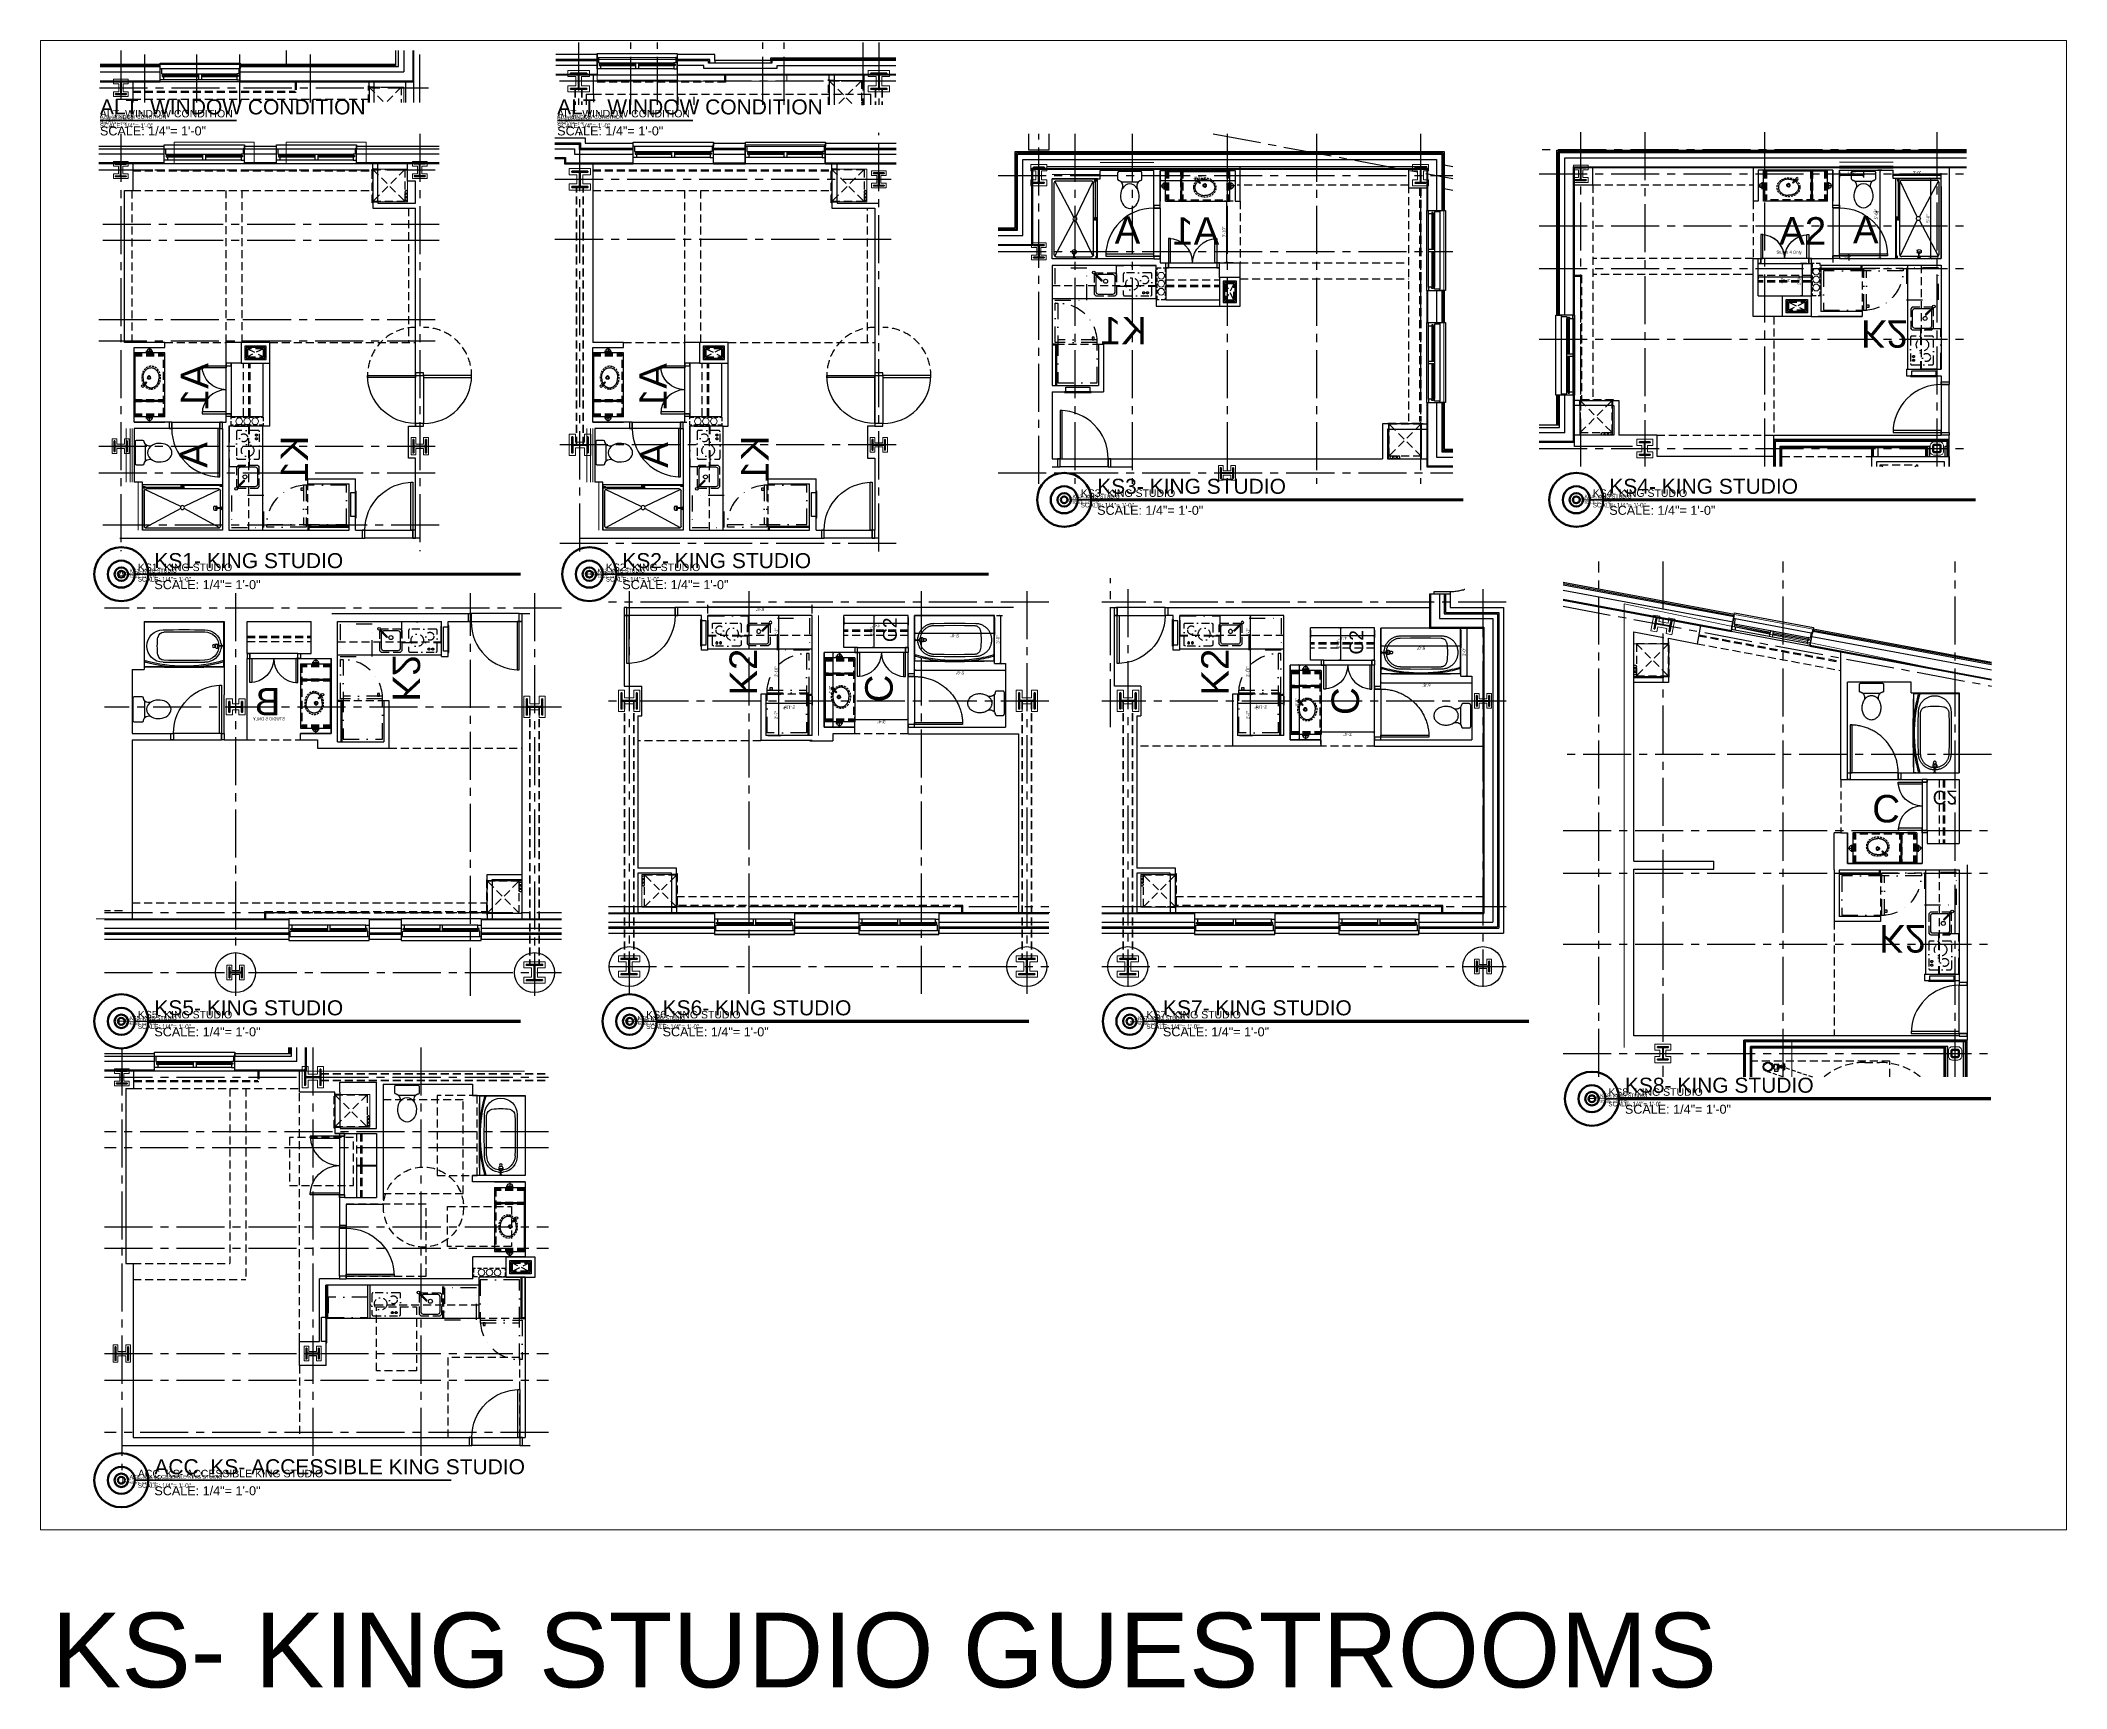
# Model space of a CAD drawing. Header units: inches. Extents: x 5995 to 10907, y 3795 to 5123.
# Drawn here: x 5995 to 7513, y 3888 to 5123 of the extents above; entities that cross this region are included whole.
import ezdxf
from ezdxf.enums import TextEntityAlignment as Align
from ezdxf.xclip import XClip

# ---------------------------------------------------------------- set-up
doc = ezdxf.new("R2010")
doc.units = ezdxf.units.IN
doc.header["$LTSCALE"] = 48
doc.header["$MEASUREMENT"] = 0
doc.header["$XCLIPFRAME"] = 0
for name, pattern in [('CENTER2', [1.125, 0.75, -0.125, 0.125, -0.125]), ('DASHDOT2', [0.5, 0.25, -0.125, 0, -0.125]), ('HIDDEN', [0.375, 0.25, -0.125]), ('HIDDEN2', [0.1875, 0.125, -0.0625]), ('PHANTOM2', [1.25, 0.625, -0.125, 0.125, -0.125, 0.125, -0.125])]:
    doc.linetypes.add(name, pattern=pattern)
for name, color, linetype in [('_0_Objects', 8, 'Continuous'), ('A-Door', 8, 'Continuous'), ('A-Door-Head', 8, 'Continuous'), ('A-Eqpm', 8, 'Continuous'), ('A-Eqpm-NIC', 8, 'DASHDOT2'), ('A-Flor-ADA', 8, 'PHANTOM2'), ('A-Flor-Case', 8, 'Continuous'), ('A-Flor-Case-Hidden', 8, 'HIDDEN2'), ('A-Flor-Evtr', 8, 'Continuous'), ('A-Flor-Hral', 8, 'Continuous'), ('A-Flor-Outline', 8, 'Continuous'), ('A-Flor-Ovhd', 8, 'HIDDEN2'), ('A-Flor-Pfix', 8, 'Continuous'), ('A-Flor-Soffit', 8, 'HIDDEN2'), ('A-Flor-Spcl', 8, 'Continuous'), ('A-Flor-Strs', 8, 'Continuous'), ('A-Flor-Wall Mtd Fixture', 8, 'Continuous'), ('A-Glaz', 8, 'Continuous'), ('A-Glaz-Sill', 8, 'Continuous'), ('A-Grid(3-32)', 8, 'CENTER2'), ('A-HVAC', 8, 'HIDDEN2'), ('A-Roof-Below', 8, 'Continuous'), ('A-Site-low walls', 8, 'Continuous'), ('A-Wall-Full', 8, 'Continuous'), ('A-Wall-Hatch', 8, 'Continuous'), ('A-Wall-Hatch Interior', 8, 'Continuous'), ('S-Grid-Iden', 8, 'Continuous')]:
    doc.layers.add(name, color=color, linetype=linetype)
for name, color, linetype, lineweight in [('A-Detl-Hatch', 8, 'Continuous', 18), ('G-Anno-Ttlb', 8, 'Continuous', 50), ('G-Anno-Ttlb @ 12', 8, 'Continuous', 50), ('G-Anno-Ttlb @ 24', 8, 'Continuous', 50), ('G-Anno-Ttlb @ 48', 8, 'Continuous', 50), ('G-Anno-Ttlb @ 96', 8, 'Continuous', 50), ('S-Detl-Hatch', 8, 'Continuous', 18), ('S-Detl-Wide', 8, 'Continuous', 35)]:
    doc.layers.add(name, color=color, linetype=linetype, lineweight=lineweight)
doc.layers.add('G-Anno-Nplt', color=8, linetype='Continuous', lineweight=18, plot=False)
doc.layers.add('G-Anno-View', color=8, linetype='Continuous', lineweight=18, plot=False)
doc.styles.add('G1DIM', font='arial.ttf')
doc.styles.add('RomanS', font='arial.ttf')
doc.styles.get("Standard").update_dxf_attribs({"font": 'arial.ttf'})
doc.dimstyles.new('Aec-Arch-I-96', dxfattribs={"dimscale": 96, "dimtxt": 0.09375, "dimasz": 0.0625, "dimexe": 0.0625, "dimexo": 0.0625, "dimgap": 0.03125, "dimtad": 1, "dimdec": 3, "dimzin": 3, "dimdsep": 46, "dimlunit": 4, "dimtxsty": 'G1DIM', "dimblk": 'ARCHTICK', "dimcen": 0.09375, "dimclrd": 256, "dimclre": 256, "dimclrt": 256, "dimazin": 2, "dimtfac": 0.75, "dimtdec": 3, "dimtix": 1, "dimtmove": 2, "dimatfit": 2, "dimldrblk": 'OPEN90', "dimfxl": 0.0625, "dimtolj": 1, "dimtzin": 0, "dimarcsym": 0})
pattern_1 = [(45, (0, -4.865), (-1.591, 1.591), []), (45, (1.0607, -4.865), (-1.591, 1.591), [])]

msp = doc.modelspace()

# ---------------------------------------------------------------- texts
at = {"layer": 'G-Anno-Ttlb', "style": 'RomanS'}
for s, p in [('C', (6762.4, 4778.7)), ('D', (7146.1, 4778.7)), ('A', (6055.9, 4723)), ('B', (6406.6, 4723)), ('E', (6055.9, 4387.9)), ('F', (6436.8, 4387.9)), ('G', (6811.6, 4387.9)), ('H', (7157.8, 4329.9)), ('J', (6055.9, 4044))]:
    msp.add_text(s, height=5.62, dxfattribs=at).set_placement(p, align=Align.MIDDLE_CENTER)
at = {"layer": 'G-Anno-View', "insert": (6003.6, 3944.8), "char_height": 56.026, "width": 33493.779, "attachment_point": 1, "style": 'G1DIM'}
msp.add_mtext('KS- KING STUDIO GUESTROOMS', dxfattribs=at)

# ---------------------------------------------------------------- blocks, each defined once
blk = doc.blocks.new('36in door')
blk.add_lwpolyline([(-1.5, -36), (0, -36), (0, 0), (-1.5, 0)], close=True)
blk.add_arc((0, 0), 36, 180, 270)
blk = doc.blocks.new('HVAC UNIT NICHE')
at = {"layer": 'A-Door-Head'}
blk.add_lwpolyline([(4, 0), (28.5, 0), (28.5, -3.8), (4, -3.8)], close=True, dxfattribs=at)
at = {"layer": 'A-HVAC'}
for p, q in [((4.2, 0), (28.2, -24)), ((4.2, -24), (28.2, 0))]:
    blk.add_line(p, q, dxfattribs=at)
for points in [[(3.2, 0), (29.2, 0), (29.2, 0.5), (3.2, 0.5)], [(4.2, -24), (28.2, -24), (28.2, 0), (4.2, 0)]]:
    blk.add_lwpolyline(points, close=True, dxfattribs=at)
for centre in [(21.1, -25), (23.7, -25), (26.4, -25)]:
    blk.add_circle(centre, 1, dxfattribs=at)
at = {"layer": 'A-Wall-Full'}
for p, q in [((4, 0), (0, 0)), ((4, -3.8), (4, 0)), ((28.5, 0), (33.2, 0)), ((28.5, -3.8), (28.5, 0)), ((33.2, 0), (33.2, -26)), ((4, -3.8), (0, -3.8)), ((28.5, -3.8), (29.5, -3.8)), ((29.5, -3.8), (29.5, -26))]:
    blk.add_line(p, q, dxfattribs=at)
at = {"layer": 'G-Anno-Nplt'}
blk.add_lwpolyline([(4, 0), (4, -26), (28.5, -26), (28.5, 0)], close=True, dxfattribs=at)
blk = doc.blocks.new('Plumbing Chase')
at = {"layer": 'A-Flor-Outline', "linetype": 'HIDDEN2', "ltscale": 0.5}
blk.add_lwpolyline([(0.625, 0), (6.625, 0), (6.625, 24), (0.625, 24)], close=True, dxfattribs=at)
at = {"layer": 'G-Anno-Nplt'}
for centre in [(3.625, 18), (3.625, 12), (3.625, 6)]:
    blk.add_circle(centre, 2.5, dxfattribs=at)
blk = doc.blocks.new('18in door')
blk.add_lwpolyline([(0, 0), (1.5, 0), (1.5, 18), (0, 18)], close=True)
blk.add_arc((0, 0), 18, 0, 90)
blk = doc.blocks.new('Single 12x6 HVAC Shaft')
at = {"layer": 'A-Flor-Outline'}
blk.add_lwpolyline([(3.75, 17.75), (11.75, 17.75), (11.75, 3.75), (3.75, 3.75)], close=True, dxfattribs=at)
at = {"layer": 'A-HVAC'}
for p, q in [((4.75, 16.75), (10.75, 4.75)), ((4.75, 4.75), (10.75, 16.75))]:
    blk.add_line(p, q, dxfattribs=at)
blk.add_lwpolyline([(4.75, 16.75), (10.75, 16.75), (10.75, 4.75), (4.75, 4.75)], close=True, dxfattribs=at)
at = {"layer": 'A-Wall-Full'}
for points in [[(0, 21.5), (15.5, 21.5), (15.5, 0), (0, 0)], [(2.75, 18.75), (12.75, 18.75), (12.75, 2.75), (2.75, 2.75)]]:
    blk.add_lwpolyline(points, close=True, dxfattribs=at)
blk = doc.blocks.new('wall sconce')
for p, q in [((-1, 0), (4.625, 0)), ((2, -2.625), (2, 2.625))]:
    blk.add_line(p, q)
blk.add_circle((2, 0), 1.875)
blk = doc.blocks.new('sink1915rear')
for p, q in [((-6, -4.5), (-3.6, -6.9)), ((-5.8, -4.4), (-4, -6.2)), ((-5.6, -4.2), (-3.8, -6.1)), ((-5.5, -4), (-3.1, -6.4)), ((-4, -6.2), (-3.8, -6.1)), ((-3.6, -6.9), (-3.1, -6.4))]:
    blk.add_line(p, q)
blk.add_circle((-6.3, -3.7), 0.938)
for points, knots in [([(-5.1, -5.5), (-5.2, -5.5), (-5.5, -5.8), (-6, -6.3), (-6.6, -7), (-7, -7.7), (-7.3, -8.4), (-7.5, -9.2), (-7.6, -9.9), (-7.5, -10.7), (-7.3, -11.5), (-7, -12.2), (-6.6, -12.9), (-6, -13.6), (-5.3, -14.3), (-4.5, -14.8), (-3.5, -15.3), (-2.4, -15.7), (-1.2, -15.9), (-0.4, -16), (0, -16)], [5.387657, 5.387657, 5.387657, 5.387657, 5.72094, 6.671915, 7.55893, 8.391939, 9.182354, 9.943851, 10.690053, 11.436458, 12.198524, 12.989815, 13.823917, 14.712127, 15.664288, 16.687236, 17.780855, 18.938437, 20.147416, 21.38303, 21.38303, 21.38303, 21.38303]), ([(0, -3.9), (-0.4, -3.9), (-1.2, -4), (-2.4, -4.2), (-3.5, -4.6), (-4.1, -4.9), (-4.4, -5.1)], [0, 0, 0, 0, 1.238365, 2.448444, 3.606048, 4.621257, 4.621257, 4.621257, 4.621257])]:
    blk.add_open_spline(points, degree=3, knots=knots)
for points in [[(0, -9.7), (-0.5, -9.6), (-0.9, -9.3), (-1.2, -8.9), (-1.2, -8.5), (-1.2, -8), (-0.9, -7.6), (-0.5, -7.3), (0, -7.2)], [(0, -7.6), (-0.3, -7.6), (-0.6, -7.8), (-0.8, -8.1), (-0.9, -8.5), (-0.8, -8.8), (-0.6, -9.1), (-0.3, -9.3), (0, -9.3)], [(0, -3.9), (1.2, -4), (2.4, -4.2), (3.5, -4.6), (4.5, -5.1), (5.3, -5.7), (6, -6.3), (6.6, -7), (7, -7.7), (7.3, -8.5), (7.5, -9.2), (7.5, -9.9), (7.5, -10.7), (7.3, -11.4), (7, -12.2), (6.6, -12.9), (6, -13.6), (5.3, -14.2), (4.5, -14.8), (3.5, -15.3), (2.4, -15.7), (1.2, -15.9), (0, -16)], [(0, -9.7), (0.5, -9.6), (0.9, -9.3), (1.2, -8.9), (1.3, -8.5), (1.2, -8), (0.9, -7.6), (0.5, -7.3), (0, -7.2)], [(0, -7.6), (0.3, -7.6), (0.6, -7.8), (0.8, -8.1), (0.9, -8.5), (0.8, -8.8), (0.6, -9.1), (0.3, -9.3), (0, -9.3)]]:
    blk.add_spline(points, degree=3)
at = {"layer": 'A-Flor-Case-Hidden', "linetype": 'HIDDEN2', "ltscale": 0.25, "extrusion": (0, 0, -1)}
blk.add_ellipse((0, -10), major_axis=(-8.56, 0), ratio=0.824818, dxfattribs=at)
blk = doc.blocks.new('41in Std Vanity')
at = {"layer": 'A-Flor-Case'}
for p, q in [((23, 52), (0, 52)), ((0.75, 4), (0.75, 52)), ((23, 4), (23, 52)), ((23, 4), (0, 4))]:
    blk.add_line(p, q, dxfattribs=at)
at = {"layer": 'A-Flor-Case-Hidden'}
for p, q in [((0, 51.25), (22, 51.25)), ((0, 50.5), (21.25, 50.5)), ((0, 49.75), (21.25, 49.75)), ((22, 4.75), (22, 51.125)), ((0, 16.875), (21.25, 16.875)), ((0, 16.125), (21.25, 16.125)), ((0, 15.375), (22, 15.375)), ((21.25, 16.125), (0.75, 16.125)), ((21.25, 15.375), (0.75, 15.375)), ((0, 6.25), (21.25, 6.25)), ((0, 5.5), (21.25, 5.5)), ((0, 4.75), (22, 4.75))]:
    blk.add_line(p, q, dxfattribs=at)
for points in [[(21.25, 49.75), (22, 49.75), (22, 51.25), (21.25, 51.25)], [(21.25, 16.875), (22, 16.875), (22, 15.375), (21.25, 15.375)], [(21.25, 6.25), (22, 6.25), (22, 4.75), (21.25, 4.75)]]:
    blk.add_lwpolyline(points, close=True, dxfattribs=at)
at = {"layer": 'A-Wall-Full'}
for p, q in [((0, 0), (0, 56)), ((0, 56), (23, 56)), ((23, 0), (0, 0))]:
    blk.add_line(p, q, dxfattribs=at)
at = {"layer": 'A-Flor-Pfix', "rotation": 90}
blk.add_blockref('sink1915rear', (2.736, 33.312), dxfattribs=at)
at = {"layer": 'A-Flor-Wall Mtd Fixture', "xscale": -1, "rotation": 90}
blk.add_blockref('wall sconce', (11.5, 55), dxfattribs=at)
at = {"layer": 'A-Flor-Wall Mtd Fixture', "rotation": 90}
blk.add_blockref('wall sconce', (11.5, 1), dxfattribs=at)
blk = doc.blocks.new('_ArchTick')
at = {"linetype": 'ByBlock', "const_width": 0.15}
blk.add_lwpolyline([(-0.5, -0.5), (0.5, 0.5)], dxfattribs=at)
blk = doc.blocks.new('*D182')
at = {"layer": 'Defpoints', "transparency": 16777216}
for p in [(-44.2, -73.7), (-4.2, -73.7), (-4.2, -75)]:
    blk.add_point(p, dxfattribs=at)
at = {"layer": 'G-Anno-Nplt', "lineweight": -2, "transparency": 16777216}
for p, q in [((-44.2, -75), (-4.2, -75)), ((-44.2, -75.2), (-44.2, -76.5)), ((-4.2, -75.2), (-4.2, -76.5))]:
    blk.add_line(p, q, dxfattribs=at)
at = {"layer": 'G-Anno-Nplt', "lineweight": -2, "transparency": 16777216, "xscale": 1.5, "yscale": 1.5, "zscale": 1.5, "rotation": 180}
blk.add_blockref('_ArchTick', (-44.2, -75), dxfattribs=at)
at = {"layer": 'G-Anno-Nplt', "lineweight": -2, "transparency": 16777216, "xscale": 1.5, "yscale": 1.5, "zscale": 1.5}
blk.add_blockref('_ArchTick', (-4.2, -75), dxfattribs=at)
at = {"layer": 'G-Anno-Nplt', "transparency": 16777216, "insert": (-24.2, -76.9), "char_height": 2.25, "attachment_point": 5, "rotation": 180, "style": 'G1DIM'}
blk.add_mtext('\\A1;3\'-4"', dxfattribs=at)
blk = doc.blocks.new('_Open90')
at = {"linetype": 'ByBlock', "lineweight": -2}
for p, q in [((0, 0), (-1, 0)), ((-0.5, 0.5), (0, 0)), ((0, 0), (-0.5, -0.5))]:
    blk.add_line(p, q, dxfattribs=at)
blk = doc.blocks.new('*D183')
at = {"layer": 'Defpoints', "transparency": 16777216}
for p in [(-11.6, -72.8), (-10.4, -72.8), (-10.4, -96.8)]:
    blk.add_point(p, dxfattribs=at)
at = {"layer": 'G-Anno-Nplt', "lineweight": -2, "transparency": 16777216}
for p, q in [((-11.9, -72.8), (-13.1, -72.8)), ((-11.6, -96.8), (-11.6, -72.8)), ((-11.9, -96.8), (-13.1, -96.8))]:
    blk.add_line(p, q, dxfattribs=at)
at = {"layer": 'G-Anno-Nplt', "lineweight": -2, "transparency": 16777216, "xscale": 1.5, "yscale": 1.5, "zscale": 1.5}
for p, rotation in [((-11.6, -72.8), 90), ((-11.6, -96.8), 270)]:
    blk.add_blockref('_ArchTick', p, dxfattribs=dict(at, rotation=rotation))
at = {"layer": 'G-Anno-Nplt', "transparency": 16777216, "insert": (-13.5, -84.8), "char_height": 2.25, "attachment_point": 5, "rotation": 90, "style": 'G1DIM'}
blk.add_mtext('\\A1;2\'-0"', dxfattribs=at)
blk = doc.blocks.new('*D141')
at = {"layer": 'Defpoints', "transparency": 16777216}
for p in [(-78, -4.9), (0, -4.9), (0, -10.2)]:
    blk.add_point(p, dxfattribs=at)
at = {"layer": 'G-Anno-Nplt', "lineweight": -2, "transparency": 16777216}
for p, q in [((-78, -6.4), (-78, -11.7)), ((-78, -10.2), (0, -10.2)), ((0, -6.4), (0, -11.7))]:
    blk.add_line(p, q, dxfattribs=at)
at = {"layer": 'G-Anno-Nplt', "lineweight": -2, "transparency": 16777216, "xscale": 1.5, "yscale": 1.5, "zscale": 1.5, "rotation": 180}
blk.add_blockref('_ArchTick', (-78, -10.2), dxfattribs=at)
at = {"layer": 'G-Anno-Nplt', "lineweight": -2, "transparency": 16777216, "xscale": 1.5, "yscale": 1.5, "zscale": 1.5}
blk.add_blockref('_ArchTick', (0, -10.2), dxfattribs=at)
at = {"layer": 'G-Anno-Nplt', "transparency": 16777216, "insert": (-39, -8.3), "char_height": 2.25, "attachment_point": 5, "style": 'G1DIM'}
blk.add_mtext('\\A1;6\'-6"', dxfattribs=at)
blk = doc.blocks.new('*D142')
at = {"layer": 'Defpoints', "transparency": 16777216}
for p in [(-32.8, -4.9), (-32.8, -29.9), (-28, -29.9)]:
    blk.add_point(p, dxfattribs=at)
at = {"layer": 'G-Anno-Nplt', "lineweight": -2, "transparency": 16777216}
for p, q in [((-31.3, -4.9), (-26.5, -4.9)), ((-28, -4.9), (-28, -29.9)), ((-31.3, -29.9), (-26.5, -29.9))]:
    blk.add_line(p, q, dxfattribs=at)
at = {"layer": 'G-Anno-Nplt', "lineweight": -2, "transparency": 16777216, "xscale": 1.5, "yscale": 1.5, "zscale": 1.5}
for p, rotation in [((-28, -4.9), 90), ((-28, -29.9), 270)]:
    blk.add_blockref('_ArchTick', p, dxfattribs=dict(at, rotation=rotation))
at = {"layer": 'G-Anno-Nplt', "transparency": 16777216, "insert": (-29.8, -17.4), "char_height": 2.25, "attachment_point": 5, "rotation": 90, "style": 'G1DIM'}
blk.add_mtext('\\A1;2\'-1"', dxfattribs=at)
blk = doc.blocks.new('*D143')
at = {"layer": 'Defpoints', "transparency": 16777216}
for p in [(-32.3, -29.9), (-32.3, -63.9), (-28, -63.9)]:
    blk.add_point(p, dxfattribs=at)
at = {"layer": 'G-Anno-Nplt', "lineweight": -2, "transparency": 16777216}
for p, q in [((-30.8, -29.9), (-26.5, -29.9)), ((-28, -29.9), (-28, -63.9)), ((-30.8, -63.9), (-26.5, -63.9))]:
    blk.add_line(p, q, dxfattribs=at)
at = {"layer": 'G-Anno-Nplt', "lineweight": -2, "transparency": 16777216, "xscale": 1.5, "yscale": 1.5, "zscale": 1.5}
for p, rotation in [((-28, -29.9), 90), ((-28, -63.9), 270)]:
    blk.add_blockref('_ArchTick', p, dxfattribs=dict(at, rotation=rotation))
at = {"layer": 'G-Anno-Nplt', "transparency": 16777216, "insert": (-29.9, -46.9), "char_height": 2.25, "attachment_point": 5, "rotation": 90, "style": 'G1DIM'}
blk.add_mtext('\\A1;2\'-10"', dxfattribs=at)
blk = doc.blocks.new('*D144')
at = {"layer": 'Defpoints', "transparency": 16777216}
for p in [(-32.3, -63.9), (-32.3, -94.9), (-28, -94.9)]:
    blk.add_point(p, dxfattribs=at)
at = {"layer": 'G-Anno-Nplt', "lineweight": -2, "transparency": 16777216}
for p, q in [((-30.8, -63.9), (-26.5, -63.9)), ((-28, -63.9), (-28, -94.9)), ((-30.8, -94.9), (-26.5, -94.9))]:
    blk.add_line(p, q, dxfattribs=at)
at = {"layer": 'G-Anno-Nplt', "lineweight": -2, "transparency": 16777216, "xscale": 1.5, "yscale": 1.5, "zscale": 1.5}
for p, rotation in [((-28, -63.9), 90), ((-28, -94.9), 270)]:
    blk.add_blockref('_ArchTick', p, dxfattribs=dict(at, rotation=rotation))
at = {"layer": 'G-Anno-Nplt', "transparency": 16777216, "insert": (-29.8, -79.4), "char_height": 2.25, "attachment_point": 5, "rotation": 90, "style": 'G1DIM'}
blk.add_mtext('\\A1;2\'-7"', dxfattribs=at)
blk = doc.blocks.new('*D145')
at = {"layer": 'Defpoints', "transparency": 16777216}
for p in [(-34.7, -69.5), (0, -69.5), (0, -71)]:
    blk.add_point(p, dxfattribs=at)
at = {"layer": 'G-Anno-Nplt', "lineweight": -2, "transparency": 16777216}
for p, q in [((-34.7, -71), (-34.7, -72.5)), ((-34.7, -71), (0, -71)), ((0, -71), (0, -72.5))]:
    blk.add_line(p, q, dxfattribs=at)
at = {"layer": 'G-Anno-Nplt', "lineweight": -2, "transparency": 16777216, "xscale": 1.5, "yscale": 1.5, "zscale": 1.5, "rotation": 180}
blk.add_blockref('_ArchTick', (-34.7, -71), dxfattribs=at)
at = {"layer": 'G-Anno-Nplt', "lineweight": -2, "transparency": 16777216, "xscale": 1.5, "yscale": 1.5, "zscale": 1.5}
blk.add_blockref('_ArchTick', (0, -71), dxfattribs=at)
at = {"layer": 'G-Anno-Nplt', "transparency": 16777216, "insert": (-17.4, -68.2), "char_height": 2.25, "attachment_point": 5, "style": 'G1DIM'}
blk.add_mtext('\\A1;2\'-10{\\H0.750000x;\\S3/4;}"', dxfattribs=at)
blk = doc.blocks.new('refrigerator')
blk.add_line((-30.125, 0), (-30.125, -29.5))
for points in [[(-32.125, -29.5), (0, -29.5), (0, 0), (-32.125, 0)], [(-34.125, -3.75), (-32.125, -3.75), (-32.125, -2.25), (-34.125, -2.25)], [(-59.625, -31.5), (-59.625, -29.5), (-30.125, -29.5), (-30.125, -31.5)]]:
    blk.add_lwpolyline(points, close=True)
blk.add_arc((-30.125, -29.5), 29.5, 90, 183.887442)
blk = doc.blocks.new('kitchen faucet')
for p, q in [((0.9, 0.4), (8.4, 0.4)), ((1, 0.1), (4, 0.1)), ((4, -0.1), (4, 0.1)), ((0.9, -0.4), (8.4, -0.4)), ((1, -0.1), (4, -0.1))]:
    blk.add_line(p, q)
blk.add_circle((0, 0), 1)
blk.add_arc((8.4, 0), 0.375, 270, 90)
blk = doc.blocks.new('kitchen sink')
blk.add_lwpolyline([(-14.9, -7, 0.143329), (-14, -7.2), (-3, -7.2, 0.414214), (-1.2, -5.5), (-1.2, 5.5, 0.414214), (-3, 7.2), (-14, 7.2, 0.414214), (-15.8, 5.5), (-15.8, -5.5, 0.143329), (-15.5, -6.4, 0.143329)], format="xyb")
blk.add_circle((-10.8, 0), 1.5)
at = {"layer": 'A-Flor-Case-Hidden'}
for p, q in [((-15.8, 8.5), (-17, 7.2)), ((-1.2, 8.5), (0, 7.2)), ((-16.6, -7.6), (-17, -7.2)), ((-15.8, -8.5), (-16.1, -8.1)), ((-1.2, -8.5), (0, -7.2))]:
    blk.add_line(p, q, dxfattribs=at)
for points in [[(-17, 7.2), (-17, -7.2)], [(-1.2, 8.5), (-15.8, 8.5)], [(0, -7.2), (0, 7.2)], [(-15.8, -8.5), (-1.2, -8.5)]]:
    blk.add_lwpolyline(points, dxfattribs=at)
at = {"rotation": 45.00000000000001}
blk.add_blockref('kitchen faucet', (-17.4, -8.9), dxfattribs=at)
blk = doc.blocks.new('cooktop')
at = {"ltscale": 0.5}
blk.add_lwpolyline([(-7.6, -21.5), (7.6, -21.5, 0.414214), (8.6, -20.5), (8.6, -1, 0.414214), (7.6, 0), (-7.6, 0, 0.414214), (-8.6, -1), (-8.6, -20.5, 0.414214)], format="xyb", close=True, dxfattribs=at)
for centre, radius in [((-3.3, -5.5), 3), ((-0.3, -15), 4.66), ((6.3, -3.4), 0.75), ((6.3, -6.2), 0.75)]:
    blk.add_circle(centre, radius, dxfattribs=at)
blk = doc.blocks.new('shower head')
for p, q in [((0.5, 0.2), (4.5, 0.2)), ((6, 1.5), (4.5, 1.5)), ((0.5, -0.2), (4.5, -0.2)), ((6, -1.5), (4.5, -1.5))]:
    blk.add_line(p, q)
blk.add_lwpolyline([(0, -1.1), (0.5, -1.1), (0.5, 1.1), (0, 1.1)], close=True)
at = {"extrusion": (0, 0, -1)}
for centre, start_param, end_param in [((4.5, 0), 4.878708, 10.826996), ((6, 0), 6.265998, 9.430839)]:
    blk.add_ellipse(centre, major_axis=(0, 1.5), ratio=0.483735, start_param=start_param, end_param=end_param, dxfattribs=at)
blk.add_open_spline([(4.5, 0.2), (4.5, 0.2), (4.5, 0.2), (4.5, 0.1), (4.5, 0), (4.5, 0), (4.5, -0.1), (4.5, -0.2), (4.5, -0.2), (4.5, -0.2)], degree=3, knots=[7.6339989, 7.6339989, 7.6339989, 7.6339989, 7.7552894, 7.7552894, 7.7552894, 7.9540134, 7.9540134, 7.9540134, 8.074038, 8.074038, 8.074038, 8.074038])
blk = doc.blocks.new('shower door')
at = {"layer": 'A-Flor-Case'}
for p, q in [((-31, -1), (-31, 0)), ((-29, 0), (-31, 0)), ((-29, -1), (-29, 0)), ((0, 0), (-2, 0)), ((-2, 0), (-2, -1)), ((-60, -1.3), (-58, -1.3)), ((-60, -2.3), (-58, -2.3)), ((-58, -2.3), (-58, -1.3)), ((-58, -1.8), (-31, -1.8)), ((-29, -1), (-31, -1)), ((-31, -1.3), (-29, -1.3)), ((-31, -2.3), (-31, -1.3)), ((-31, -2.3), (-29, -2.3)), ((-2, -0.5), (-29, -0.5)), ((-29, -1.3), (-29, -2.3)), ((0, -1), (-2, -1)), ((-2, -1), (0, -1))]:
    blk.add_line(p, q, dxfattribs=at)
blk = doc.blocks.new('30x34 shower')
at = {"layer": 'A-Flor-Pfix'}
for p, q in [((0, -34), (0, 0)), ((60, 0), (0, 0)), ((60, -34), (60, 0)), ((1.5, -3), (1.5, -29.5)), ((28.7, -16.2), (1.9, -1.9)), ((57, -1.5), (3, -1.5)), ((58.1, -1.9), (31.3, -16.2)), ((58.5, -3), (58.5, -29.5)), ((28.7, -17.8), (1.9, -30.6)), ((58.1, -30.6), (31.3, -17.8)), ((60, -34), (0, -34)), ((57, -31), (3, -31))]:
    blk.add_line(p, q, dxfattribs=at)
blk.add_circle((30, -17), 1.5, dxfattribs=at)
for centre, start, end in [((3, -3), 90, 180), ((57, -3), 0, 90), ((3, -29.5), 180, 270), ((57, -29.5), 270, 0)]:
    blk.add_arc(centre, 1.5, start, end, dxfattribs=at)
at = {"xscale": -1, "rotation": 179.9999999999999}
blk.add_blockref('shower door', (60, -34), dxfattribs=at)
at = {"layer": 'A-Flor-Pfix', "rotation": 180.0000000001253}
blk.add_blockref('shower head', (60, -16.5), dxfattribs=at)
blk = doc.blocks.new('Toiliet American Std Cadet Pro')
for p, q in [((0, 8.1), (0, -8.1)), ((5.8, 9.1), (1, 9.1)), ((6.8, 7.9), (6.8, 8.1)), ((7.5, 6.5), (7, 7.4)), ((7.7, -6), (7.7, 6)), ((1, -9.1), (5.8, -9.1)), ((6.8, -8.1), (6.8, -7.9)), ((7, -7.4), (7.5, -6.5))]:
    blk.add_line(p, q)
for centre, radius, start, end in [((1, 8.1), 1, 90, 180), ((5.8, 8.1), 1, 0, 90), ((7.8, 7.9), 1, 180, 212.4157), ((6.7, 6), 1, 0, 32.4157), ((10.9, 10.1), 4.91, 226.8784, 295.5831), ((1, -8.1), 1, 180, 270), ((5.8, -8.1), 1, 270, 0), ((7.8, -7.9), 1, 147.5844, 180), ((10.9, -10.1), 4.91, 64.417, 133.1217), ((6.7, -6), 1, 327.5844, 0)]:
    blk.add_arc(centre, radius, start, end)
for start_param, end_param in [(2.197169, 4.086017), (4.086017, 8.480354)]:
    blk.add_ellipse((18.4, 0), major_axis=(9.17, 0), ratio=0.762999, start_param=start_param, end_param=end_param)
blk = doc.blocks.new('*D126')
at = {"layer": 'Defpoints', "transparency": 16777216}
for p in [(-42.8, 6.1), (-45.9, -60), (-43.3, -60)]:
    blk.add_point(p, dxfattribs=at)
at = {"layer": 'G-Anno-Nplt', "lineweight": -2, "transparency": 16777216}
for p, q in [((-44.3, 6.1), (-47.4, 6.1)), ((-45.9, 6.1), (-45.9, -60)), ((-44.8, -60), (-47.4, -60))]:
    blk.add_line(p, q, dxfattribs=at)
at = {"layer": 'G-Anno-Nplt', "lineweight": -2, "transparency": 16777216, "xscale": 1.5, "yscale": 1.5, "zscale": 1.5}
for p, rotation in [((-45.9, 6.1), 90), ((-45.9, -60), 270)]:
    blk.add_blockref('_ArchTick', p, dxfattribs=dict(at, rotation=rotation))
at = {"layer": 'G-Anno-Nplt', "transparency": 16777216, "insert": (-48.6, -26.9), "char_height": 2.25, "attachment_point": 5, "rotation": 90, "style": 'G1DIM'}
blk.add_mtext('\\A1;5\'-6{\\H0.750000x;\\S1/8;}"', dxfattribs=at)
blk = doc.blocks.new('*D127')
at = {"layer": 'Defpoints', "transparency": 16777216}
for p in [(-36, 0), (0, 2.5), (0, -3.5)]:
    blk.add_point(p, dxfattribs=at)
at = {"layer": 'G-Anno-Nplt', "lineweight": -2, "transparency": 16777216}
for p, q in [((-36, 1.5), (-36, 4)), ((-36, 2.5), (0, 2.5)), ((0, -2), (0, 4))]:
    blk.add_line(p, q, dxfattribs=at)
at = {"layer": 'G-Anno-Nplt', "lineweight": -2, "transparency": 16777216, "xscale": 1.5, "yscale": 1.5, "zscale": 1.5, "rotation": 180}
blk.add_blockref('_ArchTick', (-36, 2.5), dxfattribs=at)
at = {"layer": 'G-Anno-Nplt', "lineweight": -2, "transparency": 16777216, "xscale": 1.5, "yscale": 1.5, "zscale": 1.5}
blk.add_blockref('_ArchTick', (0, 2.5), dxfattribs=at)
at = {"layer": 'G-Anno-Nplt', "transparency": 16777216, "insert": (-18, 4.4), "char_height": 2.25, "attachment_point": 5, "style": 'G1DIM'}
blk.add_mtext('\\A1;3\'-0"', dxfattribs=at)
blk = doc.blocks.new('*D172')
at = {"layer": 'Defpoints', "transparency": 16777216}
for p in [(-76.1, 6.5), (-76.1, 2.1), (-58.1, 7.3)]:
    blk.add_point(p, dxfattribs=at)
at = {"layer": 'G-Anno-Nplt', "lineweight": -2, "transparency": 16777216}
for p, q in [((-76.1, 5), (-76.1, 0.6)), ((-58.1, 2.1), (-76.1, 2.1)), ((-58.1, 5.8), (-58.1, 0.6))]:
    blk.add_line(p, q, dxfattribs=at)
at = {"layer": 'G-Anno-Nplt', "lineweight": -2, "transparency": 16777216, "xscale": 1.5, "yscale": 1.5, "zscale": 1.5, "rotation": 180}
blk.add_blockref('_ArchTick', (-76.1, 2.1), dxfattribs=at)
at = {"layer": 'G-Anno-Nplt', "lineweight": -2, "transparency": 16777216, "xscale": 1.5, "yscale": 1.5, "zscale": 1.5}
blk.add_blockref('_ArchTick', (-58.1, 2.1), dxfattribs=at)
at = {"layer": 'G-Anno-Nplt', "transparency": 16777216, "insert": (-67.1, 4), "char_height": 2.25, "attachment_point": 5, "style": 'G1DIM'}
blk.add_mtext('\\A1;1\'-6"', dxfattribs=at)
blk = doc.blocks.new('*D173')
at = {"layer": 'Defpoints', "transparency": 16777216}
for p in [(0, 0), (-7.9, -60), (0, -60)]:
    blk.add_point(p, dxfattribs=at)
at = {"layer": 'G-Anno-Nplt', "lineweight": -2, "transparency": 16777216}
for p, q in [((-1.5, 0), (-9.4, 0)), ((-7.9, 0), (-7.9, -60)), ((-1.5, -60), (-9.4, -60))]:
    blk.add_line(p, q, dxfattribs=at)
at = {"layer": 'G-Anno-Nplt', "lineweight": -2, "transparency": 16777216, "xscale": 1.5, "yscale": 1.5, "zscale": 1.5}
for p, rotation in [((-7.9, 0), 90), ((-7.9, -60), 270)]:
    blk.add_blockref('_ArchTick', p, dxfattribs=dict(at, rotation=rotation))
at = {"layer": 'G-Anno-Nplt', "transparency": 16777216, "insert": (-9.8, -30), "char_height": 2.25, "attachment_point": 5, "rotation": 90, "style": 'G1DIM'}
blk.add_mtext('\\A1;5\'-0"', dxfattribs=at)
blk = doc.blocks.new('*D174')
at = {"layer": 'Defpoints', "transparency": 16777216}
for p in [(-76.1, -58), (-76.1, -60), (-69.2, -60)]:
    blk.add_point(p, dxfattribs=at)
at = {"layer": 'G-Anno-Nplt', "lineweight": -2, "transparency": 16777216}
for p, q in [((-74.6, -58), (-67.7, -58)), ((-74.6, -60), (-67.7, -60)), ((-69.2, -58), (-69.2, -56.5)), ((-69.2, -58), (-69.2, -60)), ((-69.2, -60), (-69.2, -61.5))]:
    blk.add_line(p, q, dxfattribs=at)
at = {"layer": 'G-Anno-Nplt', "lineweight": -2, "transparency": 16777216, "xscale": 1.5, "yscale": 1.5, "zscale": 1.5}
for p, rotation in [((-69.2, -58), 270), ((-69.2, -60), 90)]:
    blk.add_blockref('_ArchTick', p, dxfattribs=dict(at, rotation=rotation))
at = {"layer": 'G-Anno-Nplt', "transparency": 16777216, "insert": (-71.1, -59), "char_height": 2.25, "attachment_point": 5, "rotation": 90, "style": 'G1DIM'}
blk.add_mtext('\\A1;2"', dxfattribs=at)
blk = doc.blocks.new('*D184')
at = {"layer": 'Defpoints', "transparency": 16777216}
for p in [(91, 1.5), (147, 1.5), (147, -5.9)]:
    blk.add_point(p, dxfattribs=at)
at = {"layer": 'G-Anno-Nplt', "lineweight": -2, "transparency": 16777216}
for p, q in [((91, 0), (91, -7.4)), ((147, 0), (147, -7.4)), ((91, -5.9), (147, -5.9))]:
    blk.add_line(p, q, dxfattribs=at)
at = {"layer": 'G-Anno-Nplt', "lineweight": -2, "transparency": 16777216, "xscale": 1.5, "yscale": 1.5, "zscale": 1.5, "rotation": 180}
blk.add_blockref('_ArchTick', (91, -5.9), dxfattribs=at)
at = {"layer": 'G-Anno-Nplt', "lineweight": -2, "transparency": 16777216, "xscale": 1.5, "yscale": 1.5, "zscale": 1.5}
blk.add_blockref('_ArchTick', (147, -5.9), dxfattribs=at)
at = {"layer": 'G-Anno-Nplt', "transparency": 16777216, "insert": (119, -4), "char_height": 2.25, "attachment_point": 5, "style": 'G1DIM'}
blk.add_mtext('\\A1;4\'-8"', dxfattribs=at)
blk = doc.blocks.new('*D185')
at = {"layer": 'Defpoints', "transparency": 16777216}
for p in [(147, -21.5), (140.5, -67.5), (147, -67.5)]:
    blk.add_point(p, dxfattribs=at)
at = {"layer": 'G-Anno-Nplt', "lineweight": -2, "transparency": 16777216}
for p, q in [((145.5, -21.5), (139, -21.5)), ((140.5, -21.5), (140.5, -67.5)), ((145.5, -67.5), (139, -67.5))]:
    blk.add_line(p, q, dxfattribs=at)
at = {"layer": 'G-Anno-Nplt', "lineweight": -2, "transparency": 16777216, "xscale": 1.5, "yscale": 1.5, "zscale": 1.5}
for p, rotation in [((140.5, -21.5), 90), ((140.5, -67.5), 270)]:
    blk.add_blockref('_ArchTick', p, dxfattribs=dict(at, rotation=rotation))
at = {"layer": 'G-Anno-Nplt', "transparency": 16777216, "insert": (138.6, -44.5), "char_height": 2.25, "attachment_point": 5, "rotation": 90, "style": 'G1DIM'}
blk.add_mtext('\\A1;3\'-10"', dxfattribs=at)
blk = doc.blocks.new('*D160')
at = {"layer": 'Defpoints', "transparency": 16777216}
for p in [(-56, -78.2), (-16.2, -78.4), (-16.2, -79.8)]:
    blk.add_point(p, dxfattribs=at)
at = {"layer": 'G-Anno-Nplt', "lineweight": -2, "transparency": 16777216}
for p, q in [((-56, -79.7), (-56, -81.3)), ((-56, -79.8), (-16.2, -79.8)), ((-16.2, -79.9), (-16.2, -81.3))]:
    blk.add_line(p, q, dxfattribs=at)
at = {"layer": 'G-Anno-Nplt', "lineweight": -2, "transparency": 16777216, "xscale": 1.5, "yscale": 1.5, "zscale": 1.5, "rotation": 180}
blk.add_blockref('_ArchTick', (-56, -79.8), dxfattribs=at)
at = {"layer": 'G-Anno-Nplt', "lineweight": -2, "transparency": 16777216, "xscale": 1.5, "yscale": 1.5, "zscale": 1.5}
blk.add_blockref('_ArchTick', (-16.2, -79.8), dxfattribs=at)
at = {"layer": 'G-Anno-Nplt', "transparency": 16777216, "insert": (-36.1, -82.6), "char_height": 2.25, "attachment_point": 5, "rotation": 180, "style": 'G1DIM'}
blk.add_mtext('\\A1;3\'-3{\\H0.750000x;\\S3/4;}"', dxfattribs=at)
blk = doc.blocks.new('*D161')
at = {"layer": 'Defpoints', "transparency": 16777216}
for p in [(-22.7, -69.9), (-18.1, -69.9), (-21.4, -94)]:
    blk.add_point(p, dxfattribs=at)
at = {"layer": 'G-Anno-Nplt', "lineweight": -2, "transparency": 16777216}
for p, q in [((-19.6, -69.9), (-24.2, -69.9)), ((-22.7, -94), (-22.7, -69.9)), ((-22.9, -94), (-24.2, -94))]:
    blk.add_line(p, q, dxfattribs=at)
at = {"layer": 'G-Anno-Nplt', "lineweight": -2, "transparency": 16777216, "xscale": 1.5, "yscale": 1.5, "zscale": 1.5}
for p, rotation in [((-22.7, -69.9), 90), ((-22.7, -94), 270)]:
    blk.add_blockref('_ArchTick', p, dxfattribs=dict(at, rotation=rotation))
at = {"layer": 'G-Anno-Nplt', "transparency": 16777216, "insert": (-25.4, -82), "char_height": 2.25, "attachment_point": 5, "rotation": 90, "style": 'G1DIM'}
blk.add_mtext('\\A1;2\'-0{\\H0.750000x;\\S1/8;}"', dxfattribs=at)
blk = doc.blocks.new('*D177')
at = {"layer": 'Defpoints', "transparency": 16777216}
for p in [(-90, 34.7), (-59, 34.9), (-59, 25)]:
    blk.add_point(p, dxfattribs=at)
at = {"layer": 'G-Anno-Nplt', "lineweight": -2, "transparency": 16777216}
for p, q in [((-90, 33.2), (-90, 23.5)), ((-59, 33.4), (-59, 23.5)), ((-90, 25), (-59, 25))]:
    blk.add_line(p, q, dxfattribs=at)
at = {"layer": 'G-Anno-Nplt', "lineweight": -2, "transparency": 16777216, "xscale": 1.5, "yscale": 1.5, "zscale": 1.5, "rotation": 180}
blk.add_blockref('_ArchTick', (-90, 25), dxfattribs=at)
at = {"layer": 'G-Anno-Nplt', "lineweight": -2, "transparency": 16777216, "xscale": 1.5, "yscale": 1.5, "zscale": 1.5}
blk.add_blockref('_ArchTick', (-59, 25), dxfattribs=at)
at = {"layer": 'G-Anno-Nplt', "transparency": 16777216, "insert": (-74.5, 26.9), "char_height": 2.25, "attachment_point": 5, "style": 'G1DIM'}
blk.add_mtext('\\A1;2\'-7"', dxfattribs=at)
blk = doc.blocks.new('*D178')
at = {"layer": 'Defpoints', "transparency": 16777216}
for p in [(-59, 34.7), (-25, 34.7), (-25, 25)]:
    blk.add_point(p, dxfattribs=at)
at = {"layer": 'G-Anno-Nplt', "lineweight": -2, "transparency": 16777216}
for p, q in [((-59, 33.2), (-59, 23.5)), ((-25, 33.2), (-25, 23.5)), ((-59, 25), (-25, 25))]:
    blk.add_line(p, q, dxfattribs=at)
at = {"layer": 'G-Anno-Nplt', "lineweight": -2, "transparency": 16777216, "xscale": 1.5, "yscale": 1.5, "zscale": 1.5, "rotation": 180}
blk.add_blockref('_ArchTick', (-59, 25), dxfattribs=at)
at = {"layer": 'G-Anno-Nplt', "lineweight": -2, "transparency": 16777216, "xscale": 1.5, "yscale": 1.5, "zscale": 1.5}
blk.add_blockref('_ArchTick', (-25, 25), dxfattribs=at)
at = {"layer": 'G-Anno-Nplt', "transparency": 16777216, "insert": (-42, 26.9), "char_height": 2.25, "attachment_point": 5, "style": 'G1DIM'}
blk.add_mtext('\\A1;2\'-10"', dxfattribs=at)
blk = doc.blocks.new('*D179')
at = {"layer": 'Defpoints', "transparency": 16777216}
for p in [(-59, 34.7), (-65.8, 0), (-59, 0)]:
    blk.add_point(p, dxfattribs=at)
at = {"layer": 'G-Anno-Nplt', "lineweight": -2, "transparency": 16777216}
for p, q in [((-60.5, 34.7), (-67.3, 34.7)), ((-65.8, 34.7), (-65.8, 0)), ((-60.5, 0), (-67.3, 0))]:
    blk.add_line(p, q, dxfattribs=at)
at = {"layer": 'G-Anno-Nplt', "lineweight": -2, "transparency": 16777216, "xscale": 1.5, "yscale": 1.5, "zscale": 1.5}
for p, rotation in [((-65.8, 34.7), 90), ((-65.8, 0), 270)]:
    blk.add_blockref('_ArchTick', p, dxfattribs=dict(at, rotation=rotation))
at = {"layer": 'G-Anno-Nplt', "transparency": 16777216, "insert": (-68.6, 17.4), "char_height": 2.25, "attachment_point": 5, "rotation": 90, "style": 'G1DIM'}
blk.add_mtext('\\A1;2\'-10{\\H0.750000x;\\S3/4;}"', dxfattribs=at)
blk = doc.blocks.new('*D180')
at = {"layer": 'Defpoints', "transparency": 16777216}
for p in [(-25, 25), (0, 25), (0, 25)]:
    blk.add_point(p, dxfattribs=at)
at = {"layer": 'G-Anno-Nplt', "lineweight": -2, "transparency": 16777216}
blk.add_line((-25, 25), (0, 25), dxfattribs=at)
at = {"layer": 'G-Anno-Nplt', "lineweight": -2, "transparency": 16777216, "xscale": 1.5, "yscale": 1.5, "zscale": 1.5, "rotation": 180}
blk.add_blockref('_ArchTick', (-25, 25), dxfattribs=at)
at = {"layer": 'G-Anno-Nplt', "lineweight": -2, "transparency": 16777216, "xscale": 1.5, "yscale": 1.5, "zscale": 1.5}
blk.add_blockref('_ArchTick', (0, 25), dxfattribs=at)
at = {"layer": 'G-Anno-Nplt', "transparency": 16777216, "insert": (-12.5, 26.9), "char_height": 2.25, "attachment_point": 5, "style": 'G1DIM'}
blk.add_mtext('\\A1;2\'-1"', dxfattribs=at)
blk = doc.blocks.new('*D181')
at = {"layer": 'Defpoints', "transparency": 16777216}
for p in [(0, 78), (0, 0), (6.4, 0)]:
    blk.add_point(p, dxfattribs=at)
at = {"layer": 'G-Anno-Nplt', "lineweight": -2, "transparency": 16777216}
for p, q in [((1.5, 78), (7.9, 78)), ((6.4, 78), (6.4, 0)), ((1.5, 0), (7.9, 0))]:
    blk.add_line(p, q, dxfattribs=at)
at = {"layer": 'G-Anno-Nplt', "lineweight": -2, "transparency": 16777216, "xscale": 1.5, "yscale": 1.5, "zscale": 1.5}
for p, rotation in [((6.4, 78), 90), ((6.4, 0), 270)]:
    blk.add_blockref('_ArchTick', p, dxfattribs=dict(at, rotation=rotation))
at = {"layer": 'G-Anno-Nplt', "transparency": 16777216, "insert": (4.5, 39), "char_height": 2.25, "attachment_point": 5, "rotation": 90, "style": 'G1DIM'}
blk.add_mtext('\\A1;6\'-6"', dxfattribs=at)
blk = doc.blocks.new('shower curtain rod')
for p, q in [((-59.8, 0), (-60, 0)), ((-59.8, -2.5), (-59.8, 0)), ((-0.2, 0), (0, 0)), ((-0.2, -2.5), (-0.2, 0)), ((-59.8, -2.5), (-60, -2.5)), ((-59.8, -0.8), (-58.9, -0.8)), ((-59.8, -1.8), (-59, -1.8)), ((-0.2, -0.8), (-1.1, -0.8)), ((-0.2, -1.8), (-1, -1.8)), ((-0.2, -2.5), (0, -2.5))]:
    blk.add_line(p, q)
for centre, radius, start, end in [((-30, 101.4), 107.1, 254.2934, 285.7066), ((-30, 101.3), 106.1, 254.2167, 285.7833)]:
    blk.add_arc(centre, radius, start, end)
blk = doc.blocks.new('tub plan')
for p, q in [((0.1, -32.2), (0.1, -0.3)), ((59.4, -0.1), (0.3, -0.1)), ((59.6, -32.2), (59.6, -0.3)), ((2.2, -16.5), (2.2, -20)), ((-0.1, -33.9), (59.8, -33.9)), ((0.2, -33.9), (0.2, -32.4)), ((59.6, -33.9), (59.6, -32.4))]:
    blk.add_line(p, q)
blk.add_circle((7.6, -18.2), 1.09)
for centre, radius, start, end in [((0.3, -0.3), 0.188, 90, 180), ((14.4, -18.2), 12.2, 90, 171.7868), ((14.5, -18.2), 10.6, 90, 180), ((30, -982.5), 976.6, 89.0832, 90.9168), ((29.8, -940.7), 933.2, 89.0622, 90.9378), ((45, -12.2), 4.5, 8.0478, 90), ((45.6, -18.2), 12.2, 270, 90), ((2, -18.2), 48, 351.9522, 8.0478), ((59.4, -0.3), 0.188, 0, 90), ((14.4, -18.2), 12.2, 188.2132, 270), ((14.5, -18.2), 10.6, 180, 270), ((29.8, 904.2), 933.2, 269.0622, 270.9378), ((45, -24.3), 4.5, 270, 351.9522), ((0.2, -32.2), 0.13, 180, 241.143), ((0.2, -33.7), 0.13, 246.6399, 270), ((29.9, 1136.1), 1170.4, 268.5496, 271.4504), ((30, 946), 976.6, 269.0832, 270.9168), ((59.5, -32.2), 0.13, 298.857, 0), ((59.8, -33.8), 0.06, 270, 0)]:
    blk.add_arc(centre, radius, start, end)
at = {"layer": 'A-Flor-Pfix'}
blk.add_blockref('shower head', (-0.1, -18.2), dxfattribs=at)
at = {"layer": 'A-Flor-Spcl'}
blk.add_blockref('shower curtain rod', (59.9, -28.6), dxfattribs=at)
blk = doc.blocks.new('*D132')
at = {"layer": 'Defpoints', "transparency": 16777216}
for p in [(4.9, 128.7), (60.9, 129.1), (60.9, 129.1)]:
    blk.add_point(p, dxfattribs=at)
at = {"layer": 'G-Anno-Nplt', "lineweight": -2, "transparency": 16777216}
for p, q in [((4.9, 130.2), (4.9, 130.6)), ((4.9, 129.1), (60.9, 129.1))]:
    blk.add_line(p, q, dxfattribs=at)
at = {"layer": 'G-Anno-Nplt', "lineweight": -2, "transparency": 16777216, "xscale": 1.5, "yscale": 1.5, "zscale": 1.5, "rotation": 180}
blk.add_blockref('_ArchTick', (4.9, 129.1), dxfattribs=at)
at = {"layer": 'G-Anno-Nplt', "lineweight": -2, "transparency": 16777216, "xscale": 1.5, "yscale": 1.5, "zscale": 1.5}
blk.add_blockref('_ArchTick', (60.9, 129.1), dxfattribs=at)
at = {"layer": 'G-Anno-Nplt', "transparency": 16777216, "insert": (32.9, 131), "char_height": 2.25, "attachment_point": 5, "style": 'G1DIM'}
blk.add_mtext('\\A1;4\'-8"', dxfattribs=at)
blk = doc.blocks.new('*D133')
at = {"layer": 'Defpoints', "transparency": 16777216}
for p in [(0, 112.9), (0, 72.9), (10.8, 72.9)]:
    blk.add_point(p, dxfattribs=at)
at = {"layer": 'G-Anno-Nplt', "lineweight": -2, "transparency": 16777216}
for p, q in [((1.5, 112.9), (12.3, 112.9)), ((10.8, 112.9), (10.8, 72.9)), ((1.5, 72.9), (12.3, 72.9))]:
    blk.add_line(p, q, dxfattribs=at)
at = {"layer": 'G-Anno-Nplt', "lineweight": -2, "transparency": 16777216, "xscale": 1.5, "yscale": 1.5, "zscale": 1.5}
for p, rotation in [((10.8, 112.9), 90), ((10.8, 72.9), 270)]:
    blk.add_blockref('_ArchTick', p, dxfattribs=dict(at, rotation=rotation))
at = {"layer": 'G-Anno-Nplt', "transparency": 16777216, "insert": (8.9, 92.9), "char_height": 2.25, "attachment_point": 5, "rotation": 90, "style": 'G1DIM'}
blk.add_mtext('\\A1;3\'-4"', dxfattribs=at)
blk = doc.blocks.new('*D134')
at = {"layer": 'Defpoints', "transparency": 16777216}
for p in [(47.6, 68), (47.6, 0), (47.6, 0)]:
    blk.add_point(p, dxfattribs=at)
at = {"layer": 'G-Anno-Nplt', "lineweight": -2, "transparency": 16777216}
blk.add_line((47.6, 68), (47.6, 0), dxfattribs=at)
at = {"layer": 'G-Anno-Nplt', "lineweight": -2, "transparency": 16777216, "xscale": 1.5, "yscale": 1.5, "zscale": 1.5}
for p, rotation in [((47.6, 68), 90), ((47.6, 0), 270)]:
    blk.add_blockref('_ArchTick', p, dxfattribs=dict(at, rotation=rotation))
at = {"layer": 'G-Anno-Nplt', "transparency": 16777216, "insert": (45.7, 34), "char_height": 2.25, "attachment_point": 5, "rotation": 90, "style": 'G1DIM'}
blk.add_mtext('\\A1;5\'-8"', dxfattribs=at)
blk = doc.blocks.new('*D135')
at = {"layer": 'Defpoints', "transparency": 16777216}
for p in [(52.6, 8), (52.6, 3.7), (88.6, 8.1)]:
    blk.add_point(p, dxfattribs=at)
at = {"layer": 'G-Anno-Nplt', "lineweight": -2, "transparency": 16777216}
for p, q in [((52.6, 6.5), (52.6, 2.2)), ((88.6, 3.7), (52.6, 3.7)), ((88.6, 6.6), (88.6, 2.2))]:
    blk.add_line(p, q, dxfattribs=at)
at = {"layer": 'G-Anno-Nplt', "lineweight": -2, "transparency": 16777216, "xscale": 1.5, "yscale": 1.5, "zscale": 1.5, "rotation": 180}
blk.add_blockref('_ArchTick', (52.6, 3.7), dxfattribs=at)
at = {"layer": 'G-Anno-Nplt', "lineweight": -2, "transparency": 16777216, "xscale": 1.5, "yscale": 1.5, "zscale": 1.5}
blk.add_blockref('_ArchTick', (88.6, 3.7), dxfattribs=at)
at = {"layer": 'G-Anno-Nplt', "transparency": 16777216, "insert": (70.6, 5.6), "char_height": 2.25, "attachment_point": 5, "style": 'G1DIM'}
blk.add_mtext('\\A1;3\'-0"', dxfattribs=at)
blk = doc.blocks.new('*D136')
at = {"layer": 'Defpoints', "transparency": 16777216}
for p in [(88.6, 68), (75.4, 8.1), (88.6, 8.1)]:
    blk.add_point(p, dxfattribs=at)
at = {"layer": 'G-Anno-Nplt', "lineweight": -2, "transparency": 16777216}
for p, q in [((87.1, 68), (73.9, 68)), ((75.4, 68), (75.4, 8.1)), ((87.1, 8.1), (73.9, 8.1))]:
    blk.add_line(p, q, dxfattribs=at)
at = {"layer": 'G-Anno-Nplt', "lineweight": -2, "transparency": 16777216, "xscale": 1.5, "yscale": 1.5, "zscale": 1.5}
for p, rotation in [((75.4, 68), 90), ((75.4, 8.1), 270)]:
    blk.add_blockref('_ArchTick', p, dxfattribs=dict(at, rotation=rotation))
at = {"layer": 'G-Anno-Nplt', "transparency": 16777216, "insert": (73.5, 38), "char_height": 2.25, "attachment_point": 5, "rotation": 90, "style": 'G1DIM'}
blk.add_mtext('\\A1;5\'-0"', dxfattribs=at)
blk = doc.blocks.new('*D139')
at = {"layer": 'Defpoints', "transparency": 16777216}
for p in [(3.8, -38.1), (27.7, -37.7), (27.7, -38.1)]:
    blk.add_point(p, dxfattribs=at)
at = {"layer": 'G-Anno-Nplt', "lineweight": -2, "transparency": 16777216}
for p, q in [((3.8, -36.6), (3.8, -36.2)), ((3.8, -37.7), (27.7, -37.7)), ((27.7, -36.6), (27.7, -36.2))]:
    blk.add_line(p, q, dxfattribs=at)
at = {"layer": 'G-Anno-Nplt', "lineweight": -2, "transparency": 16777216, "xscale": 1.5, "yscale": 1.5, "zscale": 1.5, "rotation": 180}
blk.add_blockref('_ArchTick', (3.8, -37.7), dxfattribs=at)
at = {"layer": 'G-Anno-Nplt', "lineweight": -2, "transparency": 16777216, "xscale": 1.5, "yscale": 1.5, "zscale": 1.5}
blk.add_blockref('_ArchTick', (27.7, -37.7), dxfattribs=at)
at = {"layer": 'G-Anno-Nplt', "transparency": 16777216, "insert": (15.7, -35.8), "char_height": 2.25, "attachment_point": 5, "style": 'G1DIM'}
blk.add_mtext('\\A1;2\'-0"', dxfattribs=at)
blk = doc.blocks.new('*D140')
at = {"layer": 'Defpoints', "transparency": 16777216}
for p in [(27.7, -15), (22, -63), (27.7, -63)]:
    blk.add_point(p, dxfattribs=at)
at = {"layer": 'G-Anno-Nplt', "lineweight": -2, "transparency": 16777216}
for p, q in [((26.2, -15), (20.5, -15)), ((22, -15), (22, -63)), ((26.2, -63), (20.5, -63))]:
    blk.add_line(p, q, dxfattribs=at)
at = {"layer": 'G-Anno-Nplt', "lineweight": -2, "transparency": 16777216, "xscale": 1.5, "yscale": 1.5, "zscale": 1.5}
for p, rotation in [((22, -15), 90), ((22, -63), 270)]:
    blk.add_blockref('_ArchTick', p, dxfattribs=dict(at, rotation=rotation))
at = {"layer": 'G-Anno-Nplt', "transparency": 16777216, "insert": (20.1, -39), "char_height": 2.25, "attachment_point": 5, "rotation": 90, "style": 'G1DIM'}
blk.add_mtext('\\A1;4\'-0"', dxfattribs=at)
blk = doc.blocks.new('*U8')
at = {"layer": 'A-Detl-Hatch'}
h = blk.add_hatch(dxfattribs=at)
h.set_pattern_fill('ANSI32', color=256, scale=6, style=0)
h.set_pattern_definition(pattern_1)
edge = h.paths.add_edge_path()
edge.add_line((3.98, -9.73), (3.98, -9.295))
edge.add_line((3.98, -9.295), (0.645, -9.295))
edge.add_arc((0.645, -8.795), 0.5, 180, 270, ccw=False)
edge.add_line((0.145, -8.795), (0.145, -0.935))
edge.add_arc((0.645, -0.935), 0.5, 90, 180, ccw=False)
edge.add_line((0.645, -0.435), (3.98, -0.435))
edge.add_line((3.98, -0.435), (3.98, 0))
edge.add_line((3.98, 0), (-3.98, 0))
edge.add_line((-3.98, 0), (-3.98, -0.435))
edge.add_line((-3.98, -0.435), (-0.645, -0.435))
edge.add_arc((-0.645, -0.935), 0.5, 0, 90, ccw=False)
edge.add_line((-0.145, -0.935), (-0.145, -8.795))
edge.add_arc((-0.645, -8.795), 0.5, -90, 0, ccw=False)
edge.add_line((-0.645, -9.295), (-3.98, -9.295))
edge.add_line((-3.98, -9.295), (-3.98, -9.73))
edge.add_line((-3.98, -9.73), (3.98, -9.73))
at = {"linetype": 'ByBlock'}
blk.add_lwpolyline([(3.98, -9.73), (3.98, -9.295), (0.645, -9.295, -0.41421356), (0.145, -8.795), (0.145, -0.935, -0.41421356), (0.645, -0.435), (3.98, -0.435), (3.98, 0), (-3.98, 0), (-3.98, -0.435), (-0.645, -0.435, -0.41421356), (-0.145, -0.935), (-0.145, -8.795, -0.41421356), (-0.645, -9.295), (-3.98, -9.295), (-3.98, -9.73)], format="xyb", close=True, dxfattribs=at)
blk = doc.blocks.new('W10X33')
at = {"layer": 'S-Detl-Hatch'}
blk.add_lwpolyline([(13773.3, -7309.8), (13773.3, -7306.3), (13769.4, -7306.3), (13769.4, -7300.5), (13773.3, -7300.5), (13773.3, -7297), (13762.3, -7297), (13762.3, -7300.5), (13766.2, -7300.5), (13766.2, -7306.3), (13762.3, -7306.3), (13762.3, -7309.8)], close=True, dxfattribs=at)
at = {"layer": 'S-Detl-Wide'}
blk.add_blockref('*U8', (13767.8, -7298.5), dxfattribs=at)
blk = doc.blocks.new('fridge cubby')
at = {"layer": 'A-Flor-Case'}
for p, q in [((-31, -31.5), (0, -31.5)), ((-31, -31.5), (-31, -34.5)), ((-30.25, -31.5), (-30.25, -34.5)), ((-30.25, -32.25), (0, -32.25))]:
    blk.add_line(p, q, dxfattribs=at)
at = {"layer": 'A-Flor-Ovhd'}
blk.add_line((-31, -31.5), (-31, 0.125), dxfattribs=at)
at = {"layer": 'A-Eqpm-NIC'}
blk.add_blockref('refrigerator', (-2, -0.875), dxfattribs=at)
blk = doc.blocks.new('ADA Kitchen')
at = {"layer": 'A-Eqpm-NIC'}
for points in [[(60.5, -8), (60.5, -32), (36.5, -32), (36.5, -8)], [(147.7, -14.9), (147.7, -30.2), (117.8, -30.2), (117.8, -14.9)]]:
    blk.add_lwpolyline(points, close=True, dxfattribs=at)
at = {"layer": 'A-Flor-Case'}
for p, q in [((34.5, -31), (34.5, -6)), ((116.2, -31), (116.2, -6)), ((117.8, -31), (117.8, -6)), ((147.8, -31), (147.8, -6)), ((149.3, -31), (149.3, -6)), ((34.5, -31), (149.3, -31))]:
    blk.add_line(p, q, dxfattribs=at)
at = {"layer": 'A-Flor-Case-Hidden'}
for p, q in [((61, -31), (61, -6)), ((61.7, -31), (61.7, -6))]:
    blk.add_line(p, q, dxfattribs=at)
at = {"layer": 'A-Flor-Ovhd'}
for q in [(34.5, -6), (116.2, -21)]:
    blk.add_line((34.5, -21), q, dxfattribs=at)
at = {"layer": 'A-Wall-Full'}
for p, q in [((0, 0), (34.5, 0)), ((0, -31), (0, 0)), ((34.5, -6), (34.5, 0)), ((34.5, -6), (149.3, -6))]:
    blk.add_line(p, q, dxfattribs=at)
at = {"extrusion": (0, 0, -1), "zscale": -1, "rotation": 90}
blk.add_blockref('fridge cubby', (-34.5, 0), dxfattribs=at)
at = {"layer": 'A-Eqpm-NIC', "extrusion": (0, 0, -1), "zscale": -1, "rotation": 270}
blk.add_blockref('cooktop', (-93.3, -20.2), dxfattribs=at)
at = {"layer": 'A-Flor-Pfix', "extrusion": (0, 0, -1), "zscale": -1, "rotation": 270}
blk.add_blockref('kitchen sink', (-71, -28.8), dxfattribs=at)
blk = doc.blocks.new('ADA Tub')
for p, q in [((0.1, -32.2), (0.1, -0.3)), ((59.4, -0.1), (0.3, -0.1)), ((59.6, -32.2), (59.6, -0.3)), ((2.2, -16.5), (2.2, -20)), ((-0.1, -33.9), (59.8, -33.9)), ((0.2, -33.9), (0.2, -32.4)), ((59.6, -33.9), (59.6, -32.4))]:
    blk.add_line(p, q)
blk.add_circle((7.6, -18.2), 1.09)
for centre, radius, start, end in [((0.3, -0.3), 0.188, 90, 180), ((14.4, -18.2), 12.2, 90, 171.7868), ((14.5, -18.2), 10.6, 90, 180), ((30, -982.5), 976.6, 89.0832, 90.9168), ((29.8, -940.7), 933.2, 89.0622, 90.9378), ((45, -12.2), 4.5, 8.0478, 90), ((45.6, -18.2), 12.2, 270, 90), ((2, -18.2), 48, 351.9522, 8.0478), ((59.4, -0.3), 0.188, 0, 90), ((14.4, -18.2), 12.2, 188.2132, 270), ((14.5, -18.2), 10.6, 180, 270), ((29.8, 904.2), 933.2, 269.0622, 270.9378), ((45, -24.3), 4.5, 270, 351.9522), ((0.2, -32.2), 0.13, 180, 241.143), ((0.2, -33.7), 0.13, 246.6399, 270), ((29.9, 1136.1), 1170.4, 268.5496, 271.4504), ((30, 946), 976.6, 269.0832, 270.9168), ((59.5, -32.2), 0.13, 298.857, 0), ((59.8, -33.8), 0.06, 270, 0)]:
    blk.add_arc(centre, radius, start, end)
at = {"layer": 'A-Flor-Pfix'}
blk.add_blockref('shower head', (-0.1, -18.2), dxfattribs=at)
at = {"layer": 'A-Flor-Spcl'}
blk.add_blockref('shower curtain rod', (59.9, -28.6), dxfattribs=at)
blk = doc.blocks.new('22in door')
blk.add_lwpolyline([(0, -22), (1.5, -22), (1.5, 0), (0, 0)], close=True)
blk.add_arc((0, 0), 22, 270, 0)
blk = doc.blocks.new('ADA STUDIO BATH')
at = {"layer": 'A-Door'}
for points in [[(30.1, -48.7), (33.9, -48.7), (33.9, -46.8), (30.1, -46.8)], [(30.1, -92.8), (33.9, -92.8), (33.9, -94.8), (30.1, -94.8)], [(30.1, -115.7), (30.1, -117.7), (35, -117.7), (35, -115.7)], [(30.1, -153.7), (30.1, -155.7), (35, -155.7), (35, -153.7)]]:
    blk.add_lwpolyline(points, close=True, dxfattribs=at)
at = {"layer": 'A-Door-Head'}
for points in [[(30.1, -92.8), (33.9, -92.8), (33.9, -48.7), (30.1, -48.7)], [(30.1, -153.7), (30.1, -117.7), (35, -117.7), (35, -153.7)]]:
    blk.add_lwpolyline(points, close=True, dxfattribs=at)
at = {"layer": 'A-Flor-ADA', "linetype": 'HIDDEN2'}
for points in [[(122.7, -91.8), (122.7, -21.5), (62.7, -21.5), (62.7, -91.8)], [(133.2, -78.2), (133.2, -18.2), (103.2, -18.2), (103.2, -78.2)], [(-7.4, -49.8), (-7.4, -85.8), (40.6, -85.8), (40.6, -49.8)], [(35, -153.7), (95, -153.7), (95, -99.7), (35, -99.7)], [(158.9, -131.5), (110.9, -131.5), (110.9, -101.5), (158.9, -101.5)]]:
    blk.add_lwpolyline(points, close=True, dxfattribs=at)
blk.add_circle((93, -101.9), 30, dxfattribs=at)
at = {"layer": 'A-Flor-Case'}
for p, q in [((42.9, -70.4), (42.9, -94.8)), ((42.9, -70.4), (57.9, -70.4)), ((42.9, -71.1), (57.9, -71.1))]:
    blk.add_line(p, q, dxfattribs=at)
at = {"layer": 'A-Flor-Case-Hidden'}
for p, q in [((45.9, -71.1), (45.9, -94.8)), ((46.9, -71.1), (46.9, -94.8))]:
    blk.add_line(p, q, dxfattribs=at)
at = {"layer": 'A-Flor-Ovhd'}
for p, q in [((42.9, -46.8), (42.9, -70.4)), ((45.9, -46.8), (45.9, -70.4)), ((46.9, -46.8), (46.9, -70.4))]:
    blk.add_line(p, q, dxfattribs=at)
at = {"layer": 'A-Wall-Full'}
for p, q in [((0, -15.7), (0, 0)), ((30.4, -8.4), (57.9, -8.4)), ((30.4, -15.9), (30.4, -8.4)), ((57.9, -43), (57.9, -8.4)), ((62.7, -9.9), (129.8, -9.9)), ((62.7, -9.9), (62.7, -96.4)), ((129.8, -9.9), (129.8, -18.2)), ((26.7, -15.7), (0, -15.7)), ((129.8, -18.2), (169.2, -18.2)), ((169.2, -18.2), (169.2, -78.2)), ((52.7, -43), (57.9, -43)), ((30.1, -46.8), (26.7, -46.8)), ((33.9, -48.7), (30.1, -48.7)), ((33.9, -46.8), (33.9, -48.7)), ((33.9, -46.8), (57.9, -46.8)), ((57.9, -46.8), (57.9, -94.8)), ((169.2, -78.2), (129.8, -78.2)), ((129.8, -83.1), (129.8, -78.2)), ((169.2, -83.1), (129.8, -83.1)), ((169.2, -83.1), (169.2, -139.1)), ((30.1, -92.8), (30.1, -117.7)), ((33.9, -92.8), (30.1, -92.8)), ((33.9, -92.8), (33.9, -94.8)), ((33.9, -94.8), (57.9, -94.8)), ((35, -99.6), (62.7, -99.6)), ((35, -99.6), (35, -117.7)), ((35, -117.7), (30.1, -117.7)), ((169.2, -139.1), (129.9, -139.1)), ((129.9, -155.7), (129.9, -139.1)), ((30.1, -155.7), (15.1, -155.7)), ((30.1, -153.7), (30.1, -155.7)), ((35, -153.7), (30.1, -153.7)), ((35, -153.7), (35, -155.7)), ((129.9, -155.7), (35, -155.7))]:
    blk.add_line(p, q, dxfattribs=at)
ref = blk.add_blockref('HVAC UNIT NICHE', (26.7, -13.5), dxfattribs=dict(xscale=-1, rotation=90))
XClip(ref).set_block_clipping_path([(2.25, -31.2055830098), (37.25, 1.5796836048)])
for name, p, rotation in [('41in Std Vanity', (169.2, -83.1), 179.9999999999644), ('Plumbing Chase', (130.5, -147.3), 270), ('Single 12x6 HVAC Shaft', (176.5, -154.6), 90)]:
    blk.add_blockref(name, p, dxfattribs=dict(rotation=rotation))
at = {"layer": 'A-Door', "rotation": 270}
blk.add_blockref('22in door', (30.1, -48.7), dxfattribs=at)
at = {"layer": 'A-Door', "extrusion": (0, 0, -1), "zscale": -1}
for name, p, rotation in [('22in door', (-30.1, -92.8), 90), ('36in door', (-35, -153.7), 270)]:
    blk.add_blockref(name, p, dxfattribs=dict(at, rotation=rotation))
at = {"layer": 'A-Flor-Pfix', "extrusion": (0, 0, -1)}
for name, p, zscale, rotation in [('Toiliet American Std Cadet Pro', (-80.7, -10.6), -0.9999999999999991, 270.0001459485158), ('ADA Tub', (-169.2, -78.1), -1, 90)]:
    blk.add_blockref(name, p, dxfattribs=dict(at, zscale=zscale, rotation=rotation))
blk = doc.blocks.new('ADA King Studio')
at = {"layer": 'A-Door'}
for points in [[(260.2, 0), (262.2, 0), (262.2, 6), (260.2, 6)], [(298.2, 0), (300.2, 0), (300.2, 6), (298.2, 6)]]:
    blk.add_lwpolyline(points, close=True, dxfattribs=at)
at = {"layer": 'A-Door-Head'}
blk.add_lwpolyline([(298.2, 0), (262.2, 0), (262.2, 6), (298.2, 6)], close=True, dxfattribs=at)
at = {"layer": 'A-Eqpm'}
for points in [[(153, 96.1), (153, 78.1), (149.5, 78.1), (149.5, 96.1)], [(153, 97.1), (153, 77.1), (153.5, 77.1), (153.5, 97.1)]]:
    blk.add_lwpolyline(points, close=True, dxfattribs=at)
at = {"layer": 'A-Flor-ADA', "linetype": 'HIDDEN2'}
for points in [[(220.9, 103.9), (220.9, 55.9), (190.9, 55.9), (190.9, 103.9)], [(298.2, 6), (298.2, 66), (244.2, 66), (244.2, 6)]]:
    blk.add_lwpolyline(points, close=True, dxfattribs=at)
at = {"layer": 'A-Flor-Soffit'}
for p, q in [((9.1, 267.6), (133, 267.6)), ((81, 267.6), (81, 136.4)), ((93, 267.6), (93, 124.4)), ((133, 78.1), (133, 264.9)), ((8.5, 136.4), (81, 136.4)), ((8.5, 124.4), (93, 124.4)), ((133, 59.9), (133, 6))]:
    blk.add_line(p, q, dxfattribs=at)
at = {"layer": 'A-Wall-Full'}
for p, q in [((9.1, 267.6), (9.1, 280.6)), ((3, 267.6), (3, 136.4)), ((3, 267.6), (9.1, 267.6)), ((3, 136.4), (8.5, 136.4)), ((8.5, 136.4), (8.5, 6)), ((148.1, 78.1), (148.1, 124.9)), ((302.2, 126.1), (302.2, 6)), ((153, 59.9), (153, 120.1)), ((153, 120.1), (153, 95.1)), ((153, 98.3), (153, 98.3)), ((133, 78.1), (148.1, 78.1)), ((133, 59.9), (133, 78.1)), ((153, 59.9), (133, 59.9)), ((0, 0), (262.2, 0)), ((8.5, 6), (262.2, 6)), ((262.2, 6), (262.2, 0)), ((298.2, 6), (302.2, 6)), ((298.2, 6), (298.2, 0)), ((298.2, 0), (305.9, 0))]:
    blk.add_line(p, q, dxfattribs=at)
at = {"layer": 'G-Anno-Nplt'}
blk.add_line((9.1, 280.6), (301.8, 280.6), dxfattribs=at)
blk.add_blockref('ADA STUDIO BATH', (133, 280.6))
at = {"extrusion": (0, 0, -1), "zscale": -1}
blk.add_blockref('ADA Kitchen', (-302.2, 126.1), dxfattribs=at)
at = {"rotation": 90}
blk.add_blockref('W10X33', (-7160.4, -13698.8), dxfattribs=at)
at = {"layer": 'A-Door', "extrusion": (0, 0, -1), "zscale": -1, "rotation": 180}
blk.add_blockref('36in door', (-298.2, 6), dxfattribs=at)
blk = doc.blocks.new('connecting')
at = {"layer": 'A-Door'}
for points in [[(0, 38), (0, 36), (6, 36), (6, 38)], [(0, 0), (0, -2), (6, -2), (6, 0)]]:
    blk.add_lwpolyline(points, close=True, dxfattribs=at)
at = {"layer": 'A-Door', "linetype": 'HIDDEN2'}
for centre, start, end in [((0, 36), 90, 182.388), ((6, 36), 357.612, 90)]:
    blk.add_arc(centre, 36, start, end, dxfattribs=at)
at = {"layer": 'A-Door-Head'}
blk.add_lwpolyline([(0, 0), (0, 36), (6, 36), (6, 0)], close=True, dxfattribs=at)
at = {"layer": 'A-Door', "xscale": -1, "rotation": 270}
blk.add_blockref('36in door', (0, 36), dxfattribs=at)
at = {"layer": 'A-Door', "rotation": 90}
blk.add_blockref('36in door', (6, 36), dxfattribs=at)
blk = doc.blocks.new('PLMB_TLT-TANK')
for p, q in [((-9.4, 7.6), (-9.4, 1.5)), ((-7.9, 8.6), (-8.4, 8.6)), ((-8.4, 0.5), (8.4, 0.5)), ((-6.5, 9.3), (-7.4, 8.8)), ((6, 9.5), (-6, 9.5)), ((7.4, 8.8), (6.5, 9.3)), ((8.4, 8.6), (7.9, 8.6)), ((9.4, 1.5), (9.4, 7.6))]:
    blk.add_line(p, q)
for centre, radius, start, end in [((-8.4, 7.6), 1, 90, 180), ((-8.4, 1.5), 1, 180, 270), ((-7.9, 9.6), 1, 270, 302.4157), ((-9.8, 12.6), 4.6, 315.3668, 26.4436), ((-6, 8.5), 1, 90, 122.4157), ((9.8, 12.6), 4.6, 153.5564, 224.6332), ((6, 8.5), 1, 57.5843, 90), ((7.9, 9.6), 1, 237.5843, 270), ((8.4, 7.6), 1, 0, 90), ((8.4, 1.5), 1, 270, 0)]:
    blk.add_arc(centre, radius, start, end)
for start_param, end_param in [(-2.197169, 2.197169), (2.197169, 4.086017)]:
    blk.add_ellipse((0, 20), major_axis=(0, 9.17), ratio=0.762999, start_param=start_param, end_param=end_param)
at = {"flags": 9}
blk.add_attdef('MODEL', (-0.4, 9.8), '', height=0.2, dxfattribs=at)
blk = doc.blocks.new('*D128')
at = {"layer": 'Defpoints', "transparency": 16777216}
for p in [(6.7, 0), (6.7, 0), (7.2, -56)]:
    blk.add_point(p, dxfattribs=at)
at = {"layer": 'G-Anno-Nplt', "lineweight": -2, "transparency": 16777216}
for p, q in [((6.7, -56), (6.7, 0)), ((5.7, -56), (5.2, -56))]:
    blk.add_line(p, q, dxfattribs=at)
at = {"layer": 'G-Anno-Nplt', "lineweight": -2, "transparency": 16777216, "xscale": 1.5, "yscale": 1.5, "zscale": 1.5}
for p, rotation in [((6.7, 0), 90), ((6.7, -56), 270)]:
    blk.add_blockref('_ArchTick', p, dxfattribs=dict(at, rotation=rotation))
at = {"layer": 'G-Anno-Nplt', "transparency": 16777216, "insert": (4.8, -28), "char_height": 2.25, "attachment_point": 5, "rotation": 90, "style": 'G1DIM'}
blk.add_mtext('\\A1;4\'-8"', dxfattribs=at)
blk = doc.blocks.new('*D129')
at = {"layer": 'Defpoints', "transparency": 16777216}
for p in [(63, -50.1), (23, -60.9), (63, -60.9)]:
    blk.add_point(p, dxfattribs=at)
at = {"layer": 'G-Anno-Nplt', "lineweight": -2, "transparency": 16777216}
for p, q in [((23, -59.4), (23, -48.6)), ((23, -50.1), (63, -50.1)), ((63, -59.4), (63, -48.6))]:
    blk.add_line(p, q, dxfattribs=at)
at = {"layer": 'G-Anno-Nplt', "lineweight": -2, "transparency": 16777216, "xscale": 1.5, "yscale": 1.5, "zscale": 1.5, "rotation": 180}
blk.add_blockref('_ArchTick', (23, -50.1), dxfattribs=at)
at = {"layer": 'G-Anno-Nplt', "lineweight": -2, "transparency": 16777216, "xscale": 1.5, "yscale": 1.5, "zscale": 1.5}
blk.add_blockref('_ArchTick', (63, -50.1), dxfattribs=at)
at = {"layer": 'G-Anno-Nplt', "transparency": 16777216, "insert": (43, -48.2), "char_height": 2.25, "attachment_point": 5, "style": 'G1DIM'}
blk.add_mtext('\\A1;3\'-4"', dxfattribs=at)
blk = doc.blocks.new('*D130')
at = {"layer": 'Defpoints', "transparency": 16777216}
for p in [(37.7, 27.7), (38.1, 27.7), (38.1, 3.8)]:
    blk.add_point(p, dxfattribs=at)
at = {"layer": 'G-Anno-Nplt', "lineweight": -2, "transparency": 16777216}
for p, q in [((36.6, 27.7), (36.2, 27.7)), ((37.7, 3.8), (37.7, 27.7)), ((36.6, 3.8), (36.2, 3.8))]:
    blk.add_line(p, q, dxfattribs=at)
at = {"layer": 'G-Anno-Nplt', "lineweight": -2, "transparency": 16777216, "xscale": 1.5, "yscale": 1.5, "zscale": 1.5}
for p, rotation in [((37.7, 27.7), 90), ((37.7, 3.8), 270)]:
    blk.add_blockref('_ArchTick', p, dxfattribs=dict(at, rotation=rotation))
at = {"layer": 'G-Anno-Nplt', "transparency": 16777216, "insert": (35.8, 15.7), "char_height": 2.25, "attachment_point": 5, "rotation": 90, "style": 'G1DIM'}
blk.add_mtext('\\A1;2\'-0"', dxfattribs=at)
blk = doc.blocks.new('*D131')
at = {"layer": 'Defpoints', "transparency": 16777216}
for p in [(15, 27.7), (63, 27.7), (63, 22)]:
    blk.add_point(p, dxfattribs=at)
at = {"layer": 'G-Anno-Nplt', "lineweight": -2, "transparency": 16777216}
for p, q in [((15, 26.2), (15, 20.5)), ((15, 22), (63, 22)), ((63, 26.2), (63, 20.5))]:
    blk.add_line(p, q, dxfattribs=at)
at = {"layer": 'G-Anno-Nplt', "lineweight": -2, "transparency": 16777216, "xscale": 1.5, "yscale": 1.5, "zscale": 1.5, "rotation": 180}
blk.add_blockref('_ArchTick', (15, 22), dxfattribs=at)
at = {"layer": 'G-Anno-Nplt', "lineweight": -2, "transparency": 16777216, "xscale": 1.5, "yscale": 1.5, "zscale": 1.5}
blk.add_blockref('_ArchTick', (63, 22), dxfattribs=at)
at = {"layer": 'G-Anno-Nplt', "transparency": 16777216, "insert": (39, 23.9), "char_height": 2.25, "attachment_point": 5, "style": 'G1DIM'}
blk.add_mtext('\\A1;4\'-0"', dxfattribs=at)
blk = doc.blocks.new('*U188')
at = {"layer": 'G-Anno-Ttlb'}
blk.add_lwpolyline([(0.211, 0, 0.025, 0.025, 0), (3.116, 0, 0.000521, 0.000521, 0)], format="xyseb", dxfattribs=at)
blk = doc.blocks.new('*U241')
at = {"layer": 'G-Anno-Ttlb @ 12', "xscale": 12, "yscale": 12, "zscale": 12}
blk.add_blockref('*U188', (6055.9, 4723), dxfattribs=at)
at = {"layer": 'G-Anno-Ttlb @ 24', "xscale": 24, "yscale": 24, "zscale": 24}
blk.add_blockref('*U188', (6055.9, 4723), dxfattribs=at)
at = {"layer": 'G-Anno-Ttlb @ 48', "xscale": 48, "yscale": 48, "zscale": 48}
blk.add_blockref('*U188', (6055.9, 4723), dxfattribs=at)
at = {"layer": 'G-Anno-Ttlb @ 96', "xscale": 96, "yscale": 96, "zscale": 96}
blk.add_blockref('*U188', (6055.9, 4723), dxfattribs=at)
blk = doc.blocks.new('Anno_Title_A1')
at = {"linetype": 'ByBlock', "lineweight": -2}
blk.add_circle((0, 0), 2.25, dxfattribs=at)
blk.add_circle((0, 0), 2.25, dxfattribs=at)
at = {"linetype": 'ByBlock', "lineweight": -2, "style": 'RomanS'}
blk.add_attdef('NUMBER', text='', height=1.25, dxfattribs=at).set_placement((0, 0), align=Align.MIDDLE)
blk = doc.blocks.new('*U242')
at = {"layer": 'G-Anno-Ttlb @ 12', "xscale": 1.125, "yscale": 1.125, "zscale": 1.125}
blk.add_blockref('Anno_Title_A1', (6055.9, 4723), dxfattribs=at)
at = {"layer": 'G-Anno-Ttlb @ 24', "xscale": 2.25, "yscale": 2.25, "zscale": 2.25}
blk.add_blockref('Anno_Title_A1', (6055.9, 4723), dxfattribs=at)
at = {"layer": 'G-Anno-Ttlb @ 48', "xscale": 4.5, "yscale": 4.5, "zscale": 4.5}
blk.add_blockref('Anno_Title_A1', (6055.9, 4723), dxfattribs=at)
at = {"layer": 'G-Anno-Ttlb @ 96', "xscale": 9, "yscale": 9, "zscale": 9}
blk.add_blockref('Anno_Title_A1', (6055.9, 4723), dxfattribs=at)
blk = doc.blocks.new('Anno_Title_T1')
at = {"linetype": 'ByBlock', "lineweight": -2, "style": 'RomanS'}
blk.add_attdef('TITLE', (2.75, 0.5), '', height=1.25, dxfattribs=at)
blk.add_attdef('SCALE', text='', height=0.75, dxfattribs=at).set_placement((2.75, -0.5), align=Align.TOP_LEFT)
blk = doc.blocks.new('*U243')
at = {"layer": 'G-Anno-Ttlb @ 12'}
ref = blk.add_blockref('Anno_Title_T1', (6055.9, 4723), dxfattribs=dict(at, xscale=1.125, yscale=1.125, zscale=1.125))
ref.add_attrib('SCALE', 'SCALE: 1/4"= 1\'-0"', dxfattribs={"layer": '0', "linetype": 'ByBlock', "lineweight": -2, "height": 0.844}).set_placement((6059, 4722.5), align=Align.TOP_LEFT)
ref.add_attrib('TITLE', 'KS1- KING STUDIO', (6059, 4723.6), dxfattribs={"layer": '0', "linetype": 'ByBlock', "lineweight": -2, "height": 1.406})
at = {"layer": 'G-Anno-Ttlb @ 24'}
ref = blk.add_blockref('Anno_Title_T1', (6055.9, 4723), dxfattribs=dict(at, xscale=2.25, yscale=2.25, zscale=2.25))
ref.add_attrib('SCALE', 'SCALE: 1/4"= 1\'-0"', dxfattribs={"layer": '0', "linetype": 'ByBlock', "lineweight": -2, "height": 1.688}).set_placement((6062.1, 4721.9), align=Align.TOP_LEFT)
ref.add_attrib('TITLE', 'KS1- KING STUDIO', (6062.1, 4724.2), dxfattribs={"layer": '0', "linetype": 'ByBlock', "lineweight": -2, "height": 2.812})
at = {"layer": 'G-Anno-Ttlb @ 48'}
ref = blk.add_blockref('Anno_Title_T1', (6055.9, 4723), dxfattribs=dict(at, xscale=4.5, yscale=4.5, zscale=4.5))
ref.add_attrib('SCALE', 'SCALE: 1/4"= 1\'-0"', dxfattribs={"layer": '0', "linetype": 'ByBlock', "lineweight": -2, "height": 3.375}).set_placement((6068.3, 4720.8), align=Align.TOP_LEFT)
ref.add_attrib('TITLE', 'KS1- KING STUDIO', (6068.3, 4725.3), dxfattribs={"layer": '0', "linetype": 'ByBlock', "lineweight": -2, "height": 5.625})
at = {"layer": 'G-Anno-Ttlb @ 96'}
ref = blk.add_blockref('Anno_Title_T1', (6055.9, 4723), dxfattribs=dict(at, xscale=9, yscale=9, zscale=9))
ref.add_attrib('SCALE', 'SCALE: 1/4"= 1\'-0"', dxfattribs={"layer": '0', "linetype": 'ByBlock', "lineweight": -2, "height": 6.75}).set_placement((6080.7, 4718.5), align=Align.TOP_LEFT)
ref.add_attrib('TITLE', 'KS1- KING STUDIO', (6080.7, 4727.5), dxfattribs={"layer": '0', "linetype": 'ByBlock', "lineweight": -2, "height": 11.25})
blk = doc.blocks.new('*U244')
at = {"layer": 'G-Anno-Ttlb @ 12', "xscale": 12, "yscale": 12, "zscale": 12}
blk.add_blockref('*U188', (6406.6, 4723), dxfattribs=at)
at = {"layer": 'G-Anno-Ttlb @ 24', "xscale": 24, "yscale": 24, "zscale": 24}
blk.add_blockref('*U188', (6406.6, 4723), dxfattribs=at)
at = {"layer": 'G-Anno-Ttlb @ 48', "xscale": 48, "yscale": 48, "zscale": 48}
blk.add_blockref('*U188', (6406.6, 4723), dxfattribs=at)
at = {"layer": 'G-Anno-Ttlb @ 96', "xscale": 96, "yscale": 96, "zscale": 96}
blk.add_blockref('*U188', (6406.6, 4723), dxfattribs=at)
blk = doc.blocks.new('*U245')
at = {"layer": 'G-Anno-Ttlb @ 12', "xscale": 1.125, "yscale": 1.125, "zscale": 1.125}
blk.add_blockref('Anno_Title_A1', (6406.6, 4723), dxfattribs=at)
at = {"layer": 'G-Anno-Ttlb @ 24', "xscale": 2.25, "yscale": 2.25, "zscale": 2.25}
blk.add_blockref('Anno_Title_A1', (6406.6, 4723), dxfattribs=at)
at = {"layer": 'G-Anno-Ttlb @ 48', "xscale": 4.5, "yscale": 4.5, "zscale": 4.5}
blk.add_blockref('Anno_Title_A1', (6406.6, 4723), dxfattribs=at)
at = {"layer": 'G-Anno-Ttlb @ 96', "xscale": 9, "yscale": 9, "zscale": 9}
blk.add_blockref('Anno_Title_A1', (6406.6, 4723), dxfattribs=at)
blk = doc.blocks.new('*U246')
at = {"layer": 'G-Anno-Ttlb @ 12'}
ref = blk.add_blockref('Anno_Title_T1', (6406.6, 4723), dxfattribs=dict(at, xscale=1.125, yscale=1.125, zscale=1.125))
ref.add_attrib('SCALE', 'SCALE: 1/4"= 1\'-0"', dxfattribs={"layer": '0', "linetype": 'ByBlock', "lineweight": -2, "height": 0.844}).set_placement((6409.7, 4722.5), align=Align.TOP_LEFT)
ref.add_attrib('TITLE', 'KS2- KING STUDIO', (6409.7, 4723.6), dxfattribs={"layer": '0', "linetype": 'ByBlock', "lineweight": -2, "height": 1.406})
at = {"layer": 'G-Anno-Ttlb @ 24'}
ref = blk.add_blockref('Anno_Title_T1', (6406.6, 4723), dxfattribs=dict(at, xscale=2.25, yscale=2.25, zscale=2.25))
ref.add_attrib('SCALE', 'SCALE: 1/4"= 1\'-0"', dxfattribs={"layer": '0', "linetype": 'ByBlock', "lineweight": -2, "height": 1.688}).set_placement((6412.8, 4721.9), align=Align.TOP_LEFT)
ref.add_attrib('TITLE', 'KS2- KING STUDIO', (6412.8, 4724.2), dxfattribs={"layer": '0', "linetype": 'ByBlock', "lineweight": -2, "height": 2.812})
at = {"layer": 'G-Anno-Ttlb @ 48'}
ref = blk.add_blockref('Anno_Title_T1', (6406.6, 4723), dxfattribs=dict(at, xscale=4.5, yscale=4.5, zscale=4.5))
ref.add_attrib('SCALE', 'SCALE: 1/4"= 1\'-0"', dxfattribs={"layer": '0', "linetype": 'ByBlock', "lineweight": -2, "height": 3.375}).set_placement((6419, 4720.8), align=Align.TOP_LEFT)
ref.add_attrib('TITLE', 'KS2- KING STUDIO', (6419, 4725.3), dxfattribs={"layer": '0', "linetype": 'ByBlock', "lineweight": -2, "height": 5.625})
at = {"layer": 'G-Anno-Ttlb @ 96'}
ref = blk.add_blockref('Anno_Title_T1', (6406.6, 4723), dxfattribs=dict(at, xscale=9, yscale=9, zscale=9))
ref.add_attrib('SCALE', 'SCALE: 1/4"= 1\'-0"', dxfattribs={"layer": '0', "linetype": 'ByBlock', "lineweight": -2, "height": 6.75}).set_placement((6431.3, 4718.5), align=Align.TOP_LEFT)
ref.add_attrib('TITLE', 'KS2- KING STUDIO', (6431.3, 4727.5), dxfattribs={"layer": '0', "linetype": 'ByBlock', "lineweight": -2, "height": 11.25})
blk = doc.blocks.new('*U247')
at = {"layer": 'G-Anno-Ttlb @ 12', "xscale": 12, "yscale": 12, "zscale": 12}
blk.add_blockref('*U188', (6762.4, 4778.7), dxfattribs=at)
at = {"layer": 'G-Anno-Ttlb @ 24', "xscale": 24, "yscale": 24, "zscale": 24}
blk.add_blockref('*U188', (6762.4, 4778.7), dxfattribs=at)
at = {"layer": 'G-Anno-Ttlb @ 48', "xscale": 48, "yscale": 48, "zscale": 48}
blk.add_blockref('*U188', (6762.4, 4778.7), dxfattribs=at)
at = {"layer": 'G-Anno-Ttlb @ 96', "xscale": 96, "yscale": 96, "zscale": 96}
blk.add_blockref('*U188', (6762.4, 4778.7), dxfattribs=at)
blk = doc.blocks.new('*U248')
at = {"layer": 'G-Anno-Ttlb @ 12', "xscale": 1.125, "yscale": 1.125, "zscale": 1.125}
blk.add_blockref('Anno_Title_A1', (6762.4, 4778.7), dxfattribs=at)
at = {"layer": 'G-Anno-Ttlb @ 24', "xscale": 2.25, "yscale": 2.25, "zscale": 2.25}
blk.add_blockref('Anno_Title_A1', (6762.4, 4778.7), dxfattribs=at)
at = {"layer": 'G-Anno-Ttlb @ 48', "xscale": 4.5, "yscale": 4.5, "zscale": 4.5}
blk.add_blockref('Anno_Title_A1', (6762.4, 4778.7), dxfattribs=at)
at = {"layer": 'G-Anno-Ttlb @ 96', "xscale": 9, "yscale": 9, "zscale": 9}
blk.add_blockref('Anno_Title_A1', (6762.4, 4778.7), dxfattribs=at)
blk = doc.blocks.new('*U249')
at = {"layer": 'G-Anno-Ttlb @ 12'}
ref = blk.add_blockref('Anno_Title_T1', (6762.4, 4778.7), dxfattribs=dict(at, xscale=1.125, yscale=1.125, zscale=1.125))
ref.add_attrib('SCALE', 'SCALE: 1/4"= 1\'-0"', dxfattribs={"layer": '0', "linetype": 'ByBlock', "lineweight": -2, "height": 0.844}).set_placement((6765.5, 4778.1), align=Align.TOP_LEFT)
ref.add_attrib('TITLE', 'KS3- KING STUDIO', (6765.5, 4779.2), dxfattribs={"layer": '0', "linetype": 'ByBlock', "lineweight": -2, "height": 1.406})
at = {"layer": 'G-Anno-Ttlb @ 24'}
ref = blk.add_blockref('Anno_Title_T1', (6762.4, 4778.7), dxfattribs=dict(at, xscale=2.25, yscale=2.25, zscale=2.25))
ref.add_attrib('SCALE', 'SCALE: 1/4"= 1\'-0"', dxfattribs={"layer": '0', "linetype": 'ByBlock', "lineweight": -2, "height": 1.688}).set_placement((6768.6, 4777.5), align=Align.TOP_LEFT)
ref.add_attrib('TITLE', 'KS3- KING STUDIO', (6768.6, 4779.8), dxfattribs={"layer": '0', "linetype": 'ByBlock', "lineweight": -2, "height": 2.812})
at = {"layer": 'G-Anno-Ttlb @ 48'}
ref = blk.add_blockref('Anno_Title_T1', (6762.4, 4778.7), dxfattribs=dict(at, xscale=4.5, yscale=4.5, zscale=4.5))
ref.add_attrib('SCALE', 'SCALE: 1/4"= 1\'-0"', dxfattribs={"layer": '0', "linetype": 'ByBlock', "lineweight": -2, "height": 3.375}).set_placement((6774.8, 4776.4), align=Align.TOP_LEFT)
ref.add_attrib('TITLE', 'KS3- KING STUDIO', (6774.8, 4780.9), dxfattribs={"layer": '0', "linetype": 'ByBlock', "lineweight": -2, "height": 5.625})
at = {"layer": 'G-Anno-Ttlb @ 96'}
ref = blk.add_blockref('Anno_Title_T1', (6762.4, 4778.7), dxfattribs=dict(at, xscale=9, yscale=9, zscale=9))
ref.add_attrib('SCALE', 'SCALE: 1/4"= 1\'-0"', dxfattribs={"layer": '0', "linetype": 'ByBlock', "lineweight": -2, "height": 6.75}).set_placement((6787.1, 4774.2), align=Align.TOP_LEFT)
ref.add_attrib('TITLE', 'KS3- KING STUDIO', (6787.1, 4783.2), dxfattribs={"layer": '0', "linetype": 'ByBlock', "lineweight": -2, "height": 11.25})
blk = doc.blocks.new('*U250')
at = {"layer": 'G-Anno-Ttlb @ 12', "xscale": 12, "yscale": 12, "zscale": 12}
blk.add_blockref('*U188', (7146.1, 4778.7), dxfattribs=at)
at = {"layer": 'G-Anno-Ttlb @ 24', "xscale": 24, "yscale": 24, "zscale": 24}
blk.add_blockref('*U188', (7146.1, 4778.7), dxfattribs=at)
at = {"layer": 'G-Anno-Ttlb @ 48', "xscale": 48, "yscale": 48, "zscale": 48}
blk.add_blockref('*U188', (7146.1, 4778.7), dxfattribs=at)
at = {"layer": 'G-Anno-Ttlb @ 96', "xscale": 96, "yscale": 96, "zscale": 96}
blk.add_blockref('*U188', (7146.1, 4778.7), dxfattribs=at)
blk = doc.blocks.new('*U251')
at = {"layer": 'G-Anno-Ttlb @ 12', "xscale": 1.125, "yscale": 1.125, "zscale": 1.125}
blk.add_blockref('Anno_Title_A1', (7146.1, 4778.7), dxfattribs=at)
at = {"layer": 'G-Anno-Ttlb @ 24', "xscale": 2.25, "yscale": 2.25, "zscale": 2.25}
blk.add_blockref('Anno_Title_A1', (7146.1, 4778.7), dxfattribs=at)
at = {"layer": 'G-Anno-Ttlb @ 48', "xscale": 4.5, "yscale": 4.5, "zscale": 4.5}
blk.add_blockref('Anno_Title_A1', (7146.1, 4778.7), dxfattribs=at)
at = {"layer": 'G-Anno-Ttlb @ 96', "xscale": 9, "yscale": 9, "zscale": 9}
blk.add_blockref('Anno_Title_A1', (7146.1, 4778.7), dxfattribs=at)
blk = doc.blocks.new('*U252')
at = {"layer": 'G-Anno-Ttlb @ 12'}
ref = blk.add_blockref('Anno_Title_T1', (7146.1, 4778.7), dxfattribs=dict(at, xscale=1.125, yscale=1.125, zscale=1.125))
ref.add_attrib('SCALE', 'SCALE: 1/4"= 1\'-0"', dxfattribs={"layer": '0', "linetype": 'ByBlock', "lineweight": -2, "height": 0.844}).set_placement((7149.1, 4778.1), align=Align.TOP_LEFT)
ref.add_attrib('TITLE', 'KS4- KING STUDIO', (7149.1, 4779.2), dxfattribs={"layer": '0', "linetype": 'ByBlock', "lineweight": -2, "height": 1.406})
at = {"layer": 'G-Anno-Ttlb @ 24'}
ref = blk.add_blockref('Anno_Title_T1', (7146.1, 4778.7), dxfattribs=dict(at, xscale=2.25, yscale=2.25, zscale=2.25))
ref.add_attrib('SCALE', 'SCALE: 1/4"= 1\'-0"', dxfattribs={"layer": '0', "linetype": 'ByBlock', "lineweight": -2, "height": 1.688}).set_placement((7152.2, 4777.5), align=Align.TOP_LEFT)
ref.add_attrib('TITLE', 'KS4- KING STUDIO', (7152.2, 4779.8), dxfattribs={"layer": '0', "linetype": 'ByBlock', "lineweight": -2, "height": 2.812})
at = {"layer": 'G-Anno-Ttlb @ 48'}
ref = blk.add_blockref('Anno_Title_T1', (7146.1, 4778.7), dxfattribs=dict(at, xscale=4.5, yscale=4.5, zscale=4.5))
ref.add_attrib('SCALE', 'SCALE: 1/4"= 1\'-0"', dxfattribs={"layer": '0', "linetype": 'ByBlock', "lineweight": -2, "height": 3.375}).set_placement((7158.4, 4776.4), align=Align.TOP_LEFT)
ref.add_attrib('TITLE', 'KS4- KING STUDIO', (7158.4, 4780.9), dxfattribs={"layer": '0', "linetype": 'ByBlock', "lineweight": -2, "height": 5.625})
at = {"layer": 'G-Anno-Ttlb @ 96'}
ref = blk.add_blockref('Anno_Title_T1', (7146.1, 4778.7), dxfattribs=dict(at, xscale=9, yscale=9, zscale=9))
ref.add_attrib('SCALE', 'SCALE: 1/4"= 1\'-0"', dxfattribs={"layer": '0', "linetype": 'ByBlock', "lineweight": -2, "height": 6.75}).set_placement((7170.8, 4774.2), align=Align.TOP_LEFT)
ref.add_attrib('TITLE', 'KS4- KING STUDIO', (7170.8, 4783.2), dxfattribs={"layer": '0', "linetype": 'ByBlock', "lineweight": -2, "height": 11.25})
blk = doc.blocks.new('*U253')
at = {"layer": 'G-Anno-Ttlb @ 12', "xscale": 12, "yscale": 12, "zscale": 12}
blk.add_blockref('*U188', (6055.9, 4387.9), dxfattribs=at)
at = {"layer": 'G-Anno-Ttlb @ 24', "xscale": 24, "yscale": 24, "zscale": 24}
blk.add_blockref('*U188', (6055.9, 4387.9), dxfattribs=at)
at = {"layer": 'G-Anno-Ttlb @ 48', "xscale": 48, "yscale": 48, "zscale": 48}
blk.add_blockref('*U188', (6055.9, 4387.9), dxfattribs=at)
at = {"layer": 'G-Anno-Ttlb @ 96', "xscale": 96, "yscale": 96, "zscale": 96}
blk.add_blockref('*U188', (6055.9, 4387.9), dxfattribs=at)
blk = doc.blocks.new('*U254')
at = {"layer": 'G-Anno-Ttlb @ 12', "xscale": 1.125, "yscale": 1.125, "zscale": 1.125}
blk.add_blockref('Anno_Title_A1', (6055.9, 4387.9), dxfattribs=at)
at = {"layer": 'G-Anno-Ttlb @ 24', "xscale": 2.25, "yscale": 2.25, "zscale": 2.25}
blk.add_blockref('Anno_Title_A1', (6055.9, 4387.9), dxfattribs=at)
at = {"layer": 'G-Anno-Ttlb @ 48', "xscale": 4.5, "yscale": 4.5, "zscale": 4.5}
blk.add_blockref('Anno_Title_A1', (6055.9, 4387.9), dxfattribs=at)
at = {"layer": 'G-Anno-Ttlb @ 96', "xscale": 9, "yscale": 9, "zscale": 9}
blk.add_blockref('Anno_Title_A1', (6055.9, 4387.9), dxfattribs=at)
blk = doc.blocks.new('*U255')
at = {"layer": 'G-Anno-Ttlb @ 12'}
ref = blk.add_blockref('Anno_Title_T1', (6055.9, 4387.9), dxfattribs=dict(at, xscale=1.125, yscale=1.125, zscale=1.125))
ref.add_attrib('SCALE', 'SCALE: 1/4"= 1\'-0"', dxfattribs={"layer": '0', "linetype": 'ByBlock', "lineweight": -2, "height": 0.844}).set_placement((6059, 4387.3), align=Align.TOP_LEFT)
ref.add_attrib('TITLE', 'KS5- KING STUDIO', (6059, 4388.4), dxfattribs={"layer": '0', "linetype": 'ByBlock', "lineweight": -2, "height": 1.406})
at = {"layer": 'G-Anno-Ttlb @ 24'}
ref = blk.add_blockref('Anno_Title_T1', (6055.9, 4387.9), dxfattribs=dict(at, xscale=2.25, yscale=2.25, zscale=2.25))
ref.add_attrib('SCALE', 'SCALE: 1/4"= 1\'-0"', dxfattribs={"layer": '0', "linetype": 'ByBlock', "lineweight": -2, "height": 1.688}).set_placement((6062.1, 4386.8), align=Align.TOP_LEFT)
ref.add_attrib('TITLE', 'KS5- KING STUDIO', (6062.1, 4389), dxfattribs={"layer": '0', "linetype": 'ByBlock', "lineweight": -2, "height": 2.812})
at = {"layer": 'G-Anno-Ttlb @ 48'}
ref = blk.add_blockref('Anno_Title_T1', (6055.9, 4387.9), dxfattribs=dict(at, xscale=4.5, yscale=4.5, zscale=4.5))
ref.add_attrib('SCALE', 'SCALE: 1/4"= 1\'-0"', dxfattribs={"layer": '0', "linetype": 'ByBlock', "lineweight": -2, "height": 3.375}).set_placement((6068.3, 4385.6), align=Align.TOP_LEFT)
ref.add_attrib('TITLE', 'KS5- KING STUDIO', (6068.3, 4390.1), dxfattribs={"layer": '0', "linetype": 'ByBlock', "lineweight": -2, "height": 5.625})
at = {"layer": 'G-Anno-Ttlb @ 96'}
ref = blk.add_blockref('Anno_Title_T1', (6055.9, 4387.9), dxfattribs=dict(at, xscale=9, yscale=9, zscale=9))
ref.add_attrib('SCALE', 'SCALE: 1/4"= 1\'-0"', dxfattribs={"layer": '0', "linetype": 'ByBlock', "lineweight": -2, "height": 6.75}).set_placement((6080.7, 4383.4), align=Align.TOP_LEFT)
ref.add_attrib('TITLE', 'KS5- KING STUDIO', (6080.7, 4392.4), dxfattribs={"layer": '0', "linetype": 'ByBlock', "lineweight": -2, "height": 11.25})
blk = doc.blocks.new('*U256')
at = {"layer": 'G-Anno-Ttlb @ 12', "xscale": 12, "yscale": 12, "zscale": 12}
blk.add_blockref('*U188', (6436.8, 4387.9), dxfattribs=at)
at = {"layer": 'G-Anno-Ttlb @ 24', "xscale": 24, "yscale": 24, "zscale": 24}
blk.add_blockref('*U188', (6436.8, 4387.9), dxfattribs=at)
at = {"layer": 'G-Anno-Ttlb @ 48', "xscale": 48, "yscale": 48, "zscale": 48}
blk.add_blockref('*U188', (6436.8, 4387.9), dxfattribs=at)
at = {"layer": 'G-Anno-Ttlb @ 96', "xscale": 96, "yscale": 96, "zscale": 96}
blk.add_blockref('*U188', (6436.8, 4387.9), dxfattribs=at)
blk = doc.blocks.new('*U257')
at = {"layer": 'G-Anno-Ttlb @ 12', "xscale": 1.125, "yscale": 1.125, "zscale": 1.125}
blk.add_blockref('Anno_Title_A1', (6436.8, 4387.9), dxfattribs=at)
at = {"layer": 'G-Anno-Ttlb @ 24', "xscale": 2.25, "yscale": 2.25, "zscale": 2.25}
blk.add_blockref('Anno_Title_A1', (6436.8, 4387.9), dxfattribs=at)
at = {"layer": 'G-Anno-Ttlb @ 48', "xscale": 4.5, "yscale": 4.5, "zscale": 4.5}
blk.add_blockref('Anno_Title_A1', (6436.8, 4387.9), dxfattribs=at)
at = {"layer": 'G-Anno-Ttlb @ 96', "xscale": 9, "yscale": 9, "zscale": 9}
blk.add_blockref('Anno_Title_A1', (6436.8, 4387.9), dxfattribs=at)
blk = doc.blocks.new('*U258')
at = {"layer": 'G-Anno-Ttlb @ 12'}
ref = blk.add_blockref('Anno_Title_T1', (6436.8, 4387.9), dxfattribs=dict(at, xscale=1.125, yscale=1.125, zscale=1.125))
ref.add_attrib('SCALE', 'SCALE: 1/4"= 1\'-0"', dxfattribs={"layer": '0', "linetype": 'ByBlock', "lineweight": -2, "height": 0.844}).set_placement((6439.9, 4387.3), align=Align.TOP_LEFT)
ref.add_attrib('TITLE', 'KS6- KING STUDIO', (6439.9, 4388.4), dxfattribs={"layer": '0', "linetype": 'ByBlock', "lineweight": -2, "height": 1.406})
at = {"layer": 'G-Anno-Ttlb @ 24'}
ref = blk.add_blockref('Anno_Title_T1', (6436.8, 4387.9), dxfattribs=dict(at, xscale=2.25, yscale=2.25, zscale=2.25))
ref.add_attrib('SCALE', 'SCALE: 1/4"= 1\'-0"', dxfattribs={"layer": '0', "linetype": 'ByBlock', "lineweight": -2, "height": 1.688}).set_placement((6443, 4386.8), align=Align.TOP_LEFT)
ref.add_attrib('TITLE', 'KS6- KING STUDIO', (6443, 4389), dxfattribs={"layer": '0', "linetype": 'ByBlock', "lineweight": -2, "height": 2.812})
at = {"layer": 'G-Anno-Ttlb @ 48'}
ref = blk.add_blockref('Anno_Title_T1', (6436.8, 4387.9), dxfattribs=dict(at, xscale=4.5, yscale=4.5, zscale=4.5))
ref.add_attrib('SCALE', 'SCALE: 1/4"= 1\'-0"', dxfattribs={"layer": '0', "linetype": 'ByBlock', "lineweight": -2, "height": 3.375}).set_placement((6449.2, 4385.6), align=Align.TOP_LEFT)
ref.add_attrib('TITLE', 'KS6- KING STUDIO', (6449.2, 4390.1), dxfattribs={"layer": '0', "linetype": 'ByBlock', "lineweight": -2, "height": 5.625})
at = {"layer": 'G-Anno-Ttlb @ 96'}
ref = blk.add_blockref('Anno_Title_T1', (6436.8, 4387.9), dxfattribs=dict(at, xscale=9, yscale=9, zscale=9))
ref.add_attrib('SCALE', 'SCALE: 1/4"= 1\'-0"', dxfattribs={"layer": '0', "linetype": 'ByBlock', "lineweight": -2, "height": 6.75}).set_placement((6461.5, 4383.4), align=Align.TOP_LEFT)
ref.add_attrib('TITLE', 'KS6- KING STUDIO', (6461.5, 4392.4), dxfattribs={"layer": '0', "linetype": 'ByBlock', "lineweight": -2, "height": 11.25})
blk = doc.blocks.new('*U259')
at = {"layer": 'G-Anno-Ttlb @ 12', "xscale": 12, "yscale": 12, "zscale": 12}
blk.add_blockref('*U188', (6811.6, 4387.9), dxfattribs=at)
at = {"layer": 'G-Anno-Ttlb @ 24', "xscale": 24, "yscale": 24, "zscale": 24}
blk.add_blockref('*U188', (6811.6, 4387.9), dxfattribs=at)
at = {"layer": 'G-Anno-Ttlb @ 48', "xscale": 48, "yscale": 48, "zscale": 48}
blk.add_blockref('*U188', (6811.6, 4387.9), dxfattribs=at)
at = {"layer": 'G-Anno-Ttlb @ 96', "xscale": 96, "yscale": 96, "zscale": 96}
blk.add_blockref('*U188', (6811.6, 4387.9), dxfattribs=at)
blk = doc.blocks.new('*U260')
at = {"layer": 'G-Anno-Ttlb @ 12', "xscale": 1.125, "yscale": 1.125, "zscale": 1.125}
blk.add_blockref('Anno_Title_A1', (6811.6, 4387.9), dxfattribs=at)
at = {"layer": 'G-Anno-Ttlb @ 24', "xscale": 2.25, "yscale": 2.25, "zscale": 2.25}
blk.add_blockref('Anno_Title_A1', (6811.6, 4387.9), dxfattribs=at)
at = {"layer": 'G-Anno-Ttlb @ 48', "xscale": 4.5, "yscale": 4.5, "zscale": 4.5}
blk.add_blockref('Anno_Title_A1', (6811.6, 4387.9), dxfattribs=at)
at = {"layer": 'G-Anno-Ttlb @ 96', "xscale": 9, "yscale": 9, "zscale": 9}
blk.add_blockref('Anno_Title_A1', (6811.6, 4387.9), dxfattribs=at)
blk = doc.blocks.new('*U261')
at = {"layer": 'G-Anno-Ttlb @ 12'}
ref = blk.add_blockref('Anno_Title_T1', (6811.6, 4387.9), dxfattribs=dict(at, xscale=1.125, yscale=1.125, zscale=1.125))
ref.add_attrib('SCALE', 'SCALE: 1/4"= 1\'-0"', dxfattribs={"layer": '0', "linetype": 'ByBlock', "lineweight": -2, "height": 0.844}).set_placement((6814.7, 4387.3), align=Align.TOP_LEFT)
ref.add_attrib('TITLE', 'KS7- KING STUDIO', (6814.7, 4388.4), dxfattribs={"layer": '0', "linetype": 'ByBlock', "lineweight": -2, "height": 1.406})
at = {"layer": 'G-Anno-Ttlb @ 24'}
ref = blk.add_blockref('Anno_Title_T1', (6811.6, 4387.9), dxfattribs=dict(at, xscale=2.25, yscale=2.25, zscale=2.25))
ref.add_attrib('SCALE', 'SCALE: 1/4"= 1\'-0"', dxfattribs={"layer": '0', "linetype": 'ByBlock', "lineweight": -2, "height": 1.688}).set_placement((6817.8, 4386.8), align=Align.TOP_LEFT)
ref.add_attrib('TITLE', 'KS7- KING STUDIO', (6817.8, 4389), dxfattribs={"layer": '0', "linetype": 'ByBlock', "lineweight": -2, "height": 2.812})
at = {"layer": 'G-Anno-Ttlb @ 48'}
ref = blk.add_blockref('Anno_Title_T1', (6811.6, 4387.9), dxfattribs=dict(at, xscale=4.5, yscale=4.5, zscale=4.5))
ref.add_attrib('SCALE', 'SCALE: 1/4"= 1\'-0"', dxfattribs={"layer": '0', "linetype": 'ByBlock', "lineweight": -2, "height": 3.375}).set_placement((6824, 4385.6), align=Align.TOP_LEFT)
ref.add_attrib('TITLE', 'KS7- KING STUDIO', (6824, 4390.1), dxfattribs={"layer": '0', "linetype": 'ByBlock', "lineweight": -2, "height": 5.625})
at = {"layer": 'G-Anno-Ttlb @ 96'}
ref = blk.add_blockref('Anno_Title_T1', (6811.6, 4387.9), dxfattribs=dict(at, xscale=9, yscale=9, zscale=9))
ref.add_attrib('SCALE', 'SCALE: 1/4"= 1\'-0"', dxfattribs={"layer": '0', "linetype": 'ByBlock', "lineweight": -2, "height": 6.75}).set_placement((6836.4, 4383.4), align=Align.TOP_LEFT)
ref.add_attrib('TITLE', 'KS7- KING STUDIO', (6836.4, 4392.4), dxfattribs={"layer": '0', "linetype": 'ByBlock', "lineweight": -2, "height": 11.25})
blk = doc.blocks.new('*U262')
at = {"layer": 'G-Anno-Ttlb @ 12', "xscale": 12, "yscale": 12, "zscale": 12}
blk.add_blockref('*U188', (7157.8, 4329.9), dxfattribs=at)
at = {"layer": 'G-Anno-Ttlb @ 24', "xscale": 24, "yscale": 24, "zscale": 24}
blk.add_blockref('*U188', (7157.8, 4329.9), dxfattribs=at)
at = {"layer": 'G-Anno-Ttlb @ 48', "xscale": 48, "yscale": 48, "zscale": 48}
blk.add_blockref('*U188', (7157.8, 4329.9), dxfattribs=at)
at = {"layer": 'G-Anno-Ttlb @ 96', "xscale": 96, "yscale": 96, "zscale": 96}
blk.add_blockref('*U188', (7157.8, 4329.9), dxfattribs=at)
blk = doc.blocks.new('*U263')
at = {"layer": 'G-Anno-Ttlb @ 12', "xscale": 1.125, "yscale": 1.125, "zscale": 1.125}
blk.add_blockref('Anno_Title_A1', (7157.8, 4329.9), dxfattribs=at)
at = {"layer": 'G-Anno-Ttlb @ 24', "xscale": 2.25, "yscale": 2.25, "zscale": 2.25}
blk.add_blockref('Anno_Title_A1', (7157.8, 4329.9), dxfattribs=at)
at = {"layer": 'G-Anno-Ttlb @ 48', "xscale": 4.5, "yscale": 4.5, "zscale": 4.5}
blk.add_blockref('Anno_Title_A1', (7157.8, 4329.9), dxfattribs=at)
at = {"layer": 'G-Anno-Ttlb @ 96', "xscale": 9, "yscale": 9, "zscale": 9}
blk.add_blockref('Anno_Title_A1', (7157.8, 4329.9), dxfattribs=at)
blk = doc.blocks.new('*U264')
at = {"layer": 'G-Anno-Ttlb @ 12'}
ref = blk.add_blockref('Anno_Title_T1', (7157.8, 4329.9), dxfattribs=dict(at, xscale=1.125, yscale=1.125, zscale=1.125))
ref.add_attrib('SCALE', 'SCALE: 1/4"= 1\'-0"', dxfattribs={"layer": '0', "linetype": 'ByBlock', "lineweight": -2, "height": 0.844}).set_placement((7160.9, 4329.3), align=Align.TOP_LEFT)
ref.add_attrib('TITLE', 'KS8- KING STUDIO', (7160.9, 4330.4), dxfattribs={"layer": '0', "linetype": 'ByBlock', "lineweight": -2, "height": 1.406})
at = {"layer": 'G-Anno-Ttlb @ 24'}
ref = blk.add_blockref('Anno_Title_T1', (7157.8, 4329.9), dxfattribs=dict(at, xscale=2.25, yscale=2.25, zscale=2.25))
ref.add_attrib('SCALE', 'SCALE: 1/4"= 1\'-0"', dxfattribs={"layer": '0', "linetype": 'ByBlock', "lineweight": -2, "height": 1.688}).set_placement((7164, 4328.7), align=Align.TOP_LEFT)
ref.add_attrib('TITLE', 'KS8- KING STUDIO', (7164, 4331), dxfattribs={"layer": '0', "linetype": 'ByBlock', "lineweight": -2, "height": 2.812})
at = {"layer": 'G-Anno-Ttlb @ 48'}
ref = blk.add_blockref('Anno_Title_T1', (7157.8, 4329.9), dxfattribs=dict(at, xscale=4.5, yscale=4.5, zscale=4.5))
ref.add_attrib('SCALE', 'SCALE: 1/4"= 1\'-0"', dxfattribs={"layer": '0', "linetype": 'ByBlock', "lineweight": -2, "height": 3.375}).set_placement((7170.1, 4327.6), align=Align.TOP_LEFT)
ref.add_attrib('TITLE', 'KS8- KING STUDIO', (7170.1, 4332.1), dxfattribs={"layer": '0', "linetype": 'ByBlock', "lineweight": -2, "height": 5.625})
at = {"layer": 'G-Anno-Ttlb @ 96'}
ref = blk.add_blockref('Anno_Title_T1', (7157.8, 4329.9), dxfattribs=dict(at, xscale=9, yscale=9, zscale=9))
ref.add_attrib('SCALE', 'SCALE: 1/4"= 1\'-0"', dxfattribs={"layer": '0', "linetype": 'ByBlock', "lineweight": -2, "height": 6.75}).set_placement((7182.5, 4325.4), align=Align.TOP_LEFT)
ref.add_attrib('TITLE', 'KS8- KING STUDIO', (7182.5, 4334.4), dxfattribs={"layer": '0', "linetype": 'ByBlock', "lineweight": -2, "height": 11.25})
blk = doc.blocks.new('*U265')
at = {"layer": 'G-Anno-Ttlb @ 12', "xscale": 1.125, "yscale": 1.125, "zscale": 1.125}
blk.add_blockref('Anno_Title_A1', (6055.9, 4044), dxfattribs=at)
at = {"layer": 'G-Anno-Ttlb @ 24', "xscale": 2.25, "yscale": 2.25, "zscale": 2.25}
blk.add_blockref('Anno_Title_A1', (6055.9, 4044), dxfattribs=at)
at = {"layer": 'G-Anno-Ttlb @ 48', "xscale": 4.5, "yscale": 4.5, "zscale": 4.5}
blk.add_blockref('Anno_Title_A1', (6055.9, 4044), dxfattribs=at)
at = {"layer": 'G-Anno-Ttlb @ 96', "xscale": 9, "yscale": 9, "zscale": 9}
blk.add_blockref('Anno_Title_A1', (6055.9, 4044), dxfattribs=at)
blk = doc.blocks.new('*U266')
at = {"layer": 'G-Anno-Ttlb @ 12'}
ref = blk.add_blockref('Anno_Title_T1', (6055.9, 4044), dxfattribs=dict(at, xscale=1.125, yscale=1.125, zscale=1.125))
ref.add_attrib('SCALE', 'SCALE: 1/4"= 1\'-0"', dxfattribs={"layer": '0', "linetype": 'ByBlock', "lineweight": -2, "height": 0.844}).set_placement((6059, 4043.4), align=Align.TOP_LEFT)
ref.add_attrib('TITLE', 'ACC. KS- ACCESSIBLE KING STUDIO', (6059, 4044.5), dxfattribs={"layer": '0', "linetype": 'ByBlock', "lineweight": -2, "height": 1.406})
at = {"layer": 'G-Anno-Ttlb @ 24'}
ref = blk.add_blockref('Anno_Title_T1', (6055.9, 4044), dxfattribs=dict(at, xscale=2.25, yscale=2.25, zscale=2.25))
ref.add_attrib('SCALE', 'SCALE: 1/4"= 1\'-0"', dxfattribs={"layer": '0', "linetype": 'ByBlock', "lineweight": -2, "height": 1.688}).set_placement((6062.1, 4042.8), align=Align.TOP_LEFT)
ref.add_attrib('TITLE', 'ACC. KS- ACCESSIBLE KING STUDIO', (6062.1, 4045.1), dxfattribs={"layer": '0', "linetype": 'ByBlock', "lineweight": -2, "height": 2.812})
at = {"layer": 'G-Anno-Ttlb @ 48'}
ref = blk.add_blockref('Anno_Title_T1', (6055.9, 4044), dxfattribs=dict(at, xscale=4.5, yscale=4.5, zscale=4.5))
ref.add_attrib('SCALE', 'SCALE: 1/4"= 1\'-0"', dxfattribs={"layer": '0', "linetype": 'ByBlock', "lineweight": -2, "height": 3.375}).set_placement((6068.3, 4041.7), align=Align.TOP_LEFT)
ref.add_attrib('TITLE', 'ACC. KS- ACCESSIBLE KING STUDIO', (6068.3, 4046.2), dxfattribs={"layer": '0', "linetype": 'ByBlock', "lineweight": -2, "height": 5.625})
at = {"layer": 'G-Anno-Ttlb @ 96'}
ref = blk.add_blockref('Anno_Title_T1', (6055.9, 4044), dxfattribs=dict(at, xscale=9, yscale=9, zscale=9))
ref.add_attrib('SCALE', 'SCALE: 1/4"= 1\'-0"', dxfattribs={"layer": '0', "linetype": 'ByBlock', "lineweight": -2, "height": 6.75}).set_placement((6080.7, 4039.5), align=Align.TOP_LEFT)
ref.add_attrib('TITLE', 'ACC. KS- ACCESSIBLE KING STUDIO', (6080.7, 4048.5), dxfattribs={"layer": '0', "linetype": 'ByBlock', "lineweight": -2, "height": 11.25})
blk = doc.blocks.new('Otis Elev. Gen 2')
at = {"layer": 'A-Flor-Evtr'}
for p, q in [((-71.9, 13), (-75.9, 13)), ((-75.9, 12.3), (-75.9, 13)), ((-75.9, 12.3), (-75.5, 12)), ((-75.5, 12), (-74.8, 12)), ((-74.6, 11.9), (-74.1, 11.5)), ((-73.7, 12.6), (-74.1, 12.2)), ((-74.1, 12.2), (-74.1, 3.6)), ((-74.1, 3.6), (-73.7, 3.2)), ((-74.1, 3), (-74.1, 3.6)), ((-19.6, 3.1), (-74.1, 3.1)), ((-58.6, 3), (-74.1, 3)), ((-73.7, 12.6), (-71.7, 12.6)), ((-73.7, 3.2), (-72, 3.2)), ((-72, 4.5), (-71.7, 4.5)), ((-72, 3.2), (-72, 4.5)), ((-72, 4.2), (-21.6, 4.2)), ((-71.9, 12.6), (-71.9, 13)), ((-71.7, 10.2), (-71.7, 12.6)), ((-71.7, 6.8), (-71.7, 10.2)), ((-71.7, 4.5), (-71.7, 6.8)), ((-71.6, 10.2), (-71.5, 10.2)), ((-71.5, 6.7), (-71.6, 6.7)), ((-71.5, 4.3), (-69.9, 4.3)), ((-71.4, 10.1), (-71.2, 8.8)), ((-71.2, 8.2), (-71.4, 6.8)), ((-71.1, 8.7), (-70.7, 8.7)), ((-70.7, 8.3), (-71.1, 8.3)), ((-70.7, 8.7), (-70.6, 8.8)), ((-70.6, 8.2), (-70.7, 8.3)), ((-70.6, 8.8), (-69.3, 8.8)), ((-69.3, 8.2), (-70.6, 8.2)), ((-70.2, 9.2), (-69.1, 9.2)), ((-70.2, 9.1), (-70.2, 9.2)), ((-70.2, 9.1), (-69.1, 9.1)), ((-69.1, 7.9), (-70.2, 7.9)), ((-70.2, 7.9), (-70.2, 7.8)), ((-69.1, 7.8), (-70.2, 7.8)), ((-70.1, 9.1), (-69.2, 9.1)), ((-70.1, 8.9), (-70.1, 9.1)), ((-69.2, 8.9), (-70.1, 8.9)), ((-70.1, 8.9), (-70.1, 8.8)), ((-69.3, 8.8), (-70.1, 8.8)), ((-70.1, 8.2), (-69.3, 8.2)), ((-70.1, 8.1), (-70.1, 8.2)), ((-70.1, 8.1), (-69.2, 8.1)), ((-70.1, 7.9), (-70.1, 8.1)), ((-69.2, 7.9), (-70.1, 7.9)), ((-69.9, 9.1), (-69.9, 9.1)), ((-69.9, 7.9), (-69.9, 7.9)), ((-69.9, 4.2), (-69.9, 4.3)), ((-69.5, 9.1), (-69.5, 9.1)), ((-69.5, 7.9), (-69.5, 7.9)), ((-69.2, 9), (-69.3, 8.8)), ((-69.3, 8.8), (-69.2, 8.8)), ((-69.2, 8), (-69.3, 8.2)), ((-69.2, 8.2), (-69.3, 8.2)), ((-69.2, 8.8), (-69, 8.9)), ((-69.2, 8.8), (-69.2, 8.2)), ((-69.2, 8.2), (-69.2, 8.8)), ((-69, 8.1), (-69.2, 8.2)), ((-69.1, 8.2), (-69.1, 8.8)), ((-69, 10.5), (-68.8, 10.5)), ((-69, 10.5), (-69, 9.2)), ((-69, 9), (-69, 8)), ((-69, 8.9), (-69, 8.1)), ((-69, 6.5), (-69, 7.8)), ((-69, 6.5), (-68.8, 6.5)), ((-68.8, 11), (-68.8, 6)), ((-68.7, 11), (-68.7, 6)), ((-68.6, 11.4), (-52.1, 11.4)), ((-68.6, 11.4), (-68.6, 11.2)), ((-67.4, 11.2), (-68.6, 11.2)), ((-68.6, 11.2), (-68.6, 11.2)), ((-67.4, 11.1), (-68.6, 11.1)), ((-68.6, 10.8), (-68.6, 11.1)), ((-68.6, 10.8), (-68.5, 10.8)), ((-68.6, 9.9), (-68.6, 10.8)), ((-68.6, 7.7), (-68.6, 9.2)), ((-68.6, 5.9), (-68.6, 7)), ((-68.5, 5.9), (-68.6, 5.9)), ((-68.6, 5.8), (-52.1, 5.8)), ((-68.6, 5.8), (-68.6, 5.6)), ((-68.6, 5.6), (-52.1, 5.6)), ((-68.5, 10.9), (-68.5, 9.9)), ((-68.5, 9.2), (-68.5, 7.7)), ((-68.5, 7), (-68.5, 6)), ((-67.7, 6), (-66.6, 6)), ((-66.6, 5.9), (-67.6, 5.9)), ((-67.4, 11.2), (-52.1, 11.2)), ((-67.4, 11.1), (-64.7, 11.1)), ((-53.4, 11.8), (-66.6, 11.8)), ((-66.6, 11.8), (-66.6, 11.4)), ((-66.6, 5.8), (-66.6, 6)), ((-66.6, 5.2), (-66.6, 5.6)), ((-66.6, 5.2), (-53.4, 5.2)), ((-53.8, 5.9), (-52.5, 5.9)), ((-53.8, 5.8), (-53.8, 5.9)), ((-19.6, 3), (-53.6, 3)), ((-53, 10.3), (-53.3, 10)), ((-53.3, 10), (-53.3, 7)), ((-53.3, 7), (-53, 6.7)), ((-40.7, 10.3), (-53, 10.3)), ((-53, 6.7), (-40.7, 6.7)), ((-49.1, 11.8), (-52.7, 11.8)), ((-52.7, 5.2), (-49.1, 5.2)), ((-52.3, 6.1), (-52.3, 6.7)), ((-41.6, 11.5), (-52.1, 11.5)), ((-52.1, 10.7), (-52.1, 11.5)), ((-52.1, 10.3), (-52.1, 10.9)), ((-41.6, 10.7), (-52.1, 10.7)), ((-52.1, 10.5), (-52.1, 10.3)), ((-52.1, 6.1), (-52.1, 6.7)), ((-52.1, 6.7), (-52.1, 6.5)), ((-52.1, 6.3), (-41.6, 6.3)), ((-52.1, 6.3), (-52.1, 5.5)), ((-52.1, 5.5), (-41.6, 5.5)), ((-52, 10.6), (-51.9, 10.6)), ((-52, 6.4), (-51.9, 6.4)), ((-51.9, 10.5), (-51.9, 10.3)), ((-51.9, 6.7), (-51.9, 6.5)), ((-49.5, 10.5), (-49.5, 10.3)), ((-49.5, 6.7), (-49.5, 6.5)), ((-49.4, 10.6), (-49.4, 10.6)), ((-49.4, 6.4), (-49.4, 6.4)), ((-49.3, 10.5), (-49.3, 10.3)), ((-49.3, 6.7), (-49.3, 6.5)), ((-49.1, 11.8), (-49.1, 11.5)), ((-49.1, 5.2), (-49.1, 5.5)), ((-46.9, 10.6), (-46.8, 10.6)), ((-46.9, 10.5), (-46.9, 10.3)), ((-46.9, 6.7), (-46.9, 6.5)), ((-46.9, 6.4), (-46.8, 6.4)), ((-46.7, 10.5), (-46.7, 10.3)), ((-46.7, 6.7), (-46.7, 6.5)), ((-41, 11.8), (-44.6, 11.8)), ((-44.6, 11.8), (-44.6, 11.5)), ((-44.6, 5.2), (-44.6, 5.5)), ((-44.6, 5.2), (-41, 5.2)), ((-44.4, 10.5), (-44.4, 10.3)), ((-44.4, 6.7), (-44.4, 6.5)), ((-44.3, 10.6), (-44.2, 10.6)), ((-44.3, 6.4), (-44.2, 6.4)), ((-44.2, 10.5), (-44.2, 10.3)), ((-44.2, 6.7), (-44.2, 6.5)), ((-41.8, 10.6), (-41.7, 10.6)), ((-41.8, 10.5), (-41.8, 10.3)), ((-41.8, 6.7), (-41.8, 6.5)), ((-41.8, 6.4), (-41.7, 6.4)), ((-41.6, 10.7), (-41.6, 11.5)), ((-41.6, 11.4), (-25.1, 11.4)), ((-41.6, 11.2), (-26.2, 11.2)), ((-41.6, 10.9), (-41.6, 10.3)), ((-41.6, 10.5), (-41.6, 10.3)), ((-41.6, 6.7), (-41.6, 6.5)), ((-41.6, 6.7), (-41.6, 6.1)), ((-41.6, 6.3), (-41.6, 5.5)), ((-41.6, 5.8), (-25.1, 5.8)), ((-41.6, 5.6), (-25.1, 5.6)), ((-40.4, 10), (-40.7, 10.3)), ((-40.7, 6.7), (-40.4, 7)), ((-40.4, 7), (-40.4, 10)), ((-27.1, 11.8), (-40.2, 11.8)), ((-40.2, 5.2), (-27.1, 5.2)), ((-26.2, 5.9), (-27.9, 5.9)), ((-27.1, 11.8), (-27.1, 11.4)), ((-27.1, 11.2), (-27.1, 11)), ((-26, 11.1), (-27.1, 11.1)), ((-26, 11), (-27.1, 11)), ((-27.1, 5.2), (-27.1, 5.6)), ((-25.1, 11.2), (-26.2, 11.2)), ((-26.2, 11.2), (-26.2, 11.1)), ((-25.1, 11.1), (-26.2, 11.1)), ((-26.2, 5.9), (-25.1, 5.9)), ((-25.3, 6), (-25.1, 6)), ((-25.1, 11.1), (-25.2, 11.1)), ((-25.2, 9.9), (-25.2, 11)), ((-25.2, 7.7), (-25.2, 9.2)), ((-25.2, 6), (-25.2, 7)), ((-25.1, 11.4), (-25.1, 11.2)), ((-25.1, 11.2), (-25.1, 11.2)), ((-25.1, 9.9), (-25.1, 11.1)), ((-25.1, 7.7), (-25.1, 9.2)), ((-25.1, 6.2), (-25.1, 7)), ((-25.1, 5.8), (-25.1, 5.6)), ((-25, 6), (-25, 11)), ((-24.8, 6), (-24.8, 11)), ((-24.7, 10.5), (-24.8, 10.5)), ((-24.7, 6.5), (-24.8, 6.5)), ((-24.7, 10.5), (-24.7, 9.2)), ((-24.7, 8), (-24.7, 9)), ((-24.7, 8.1), (-24.7, 8.9)), ((-24.7, 6.5), (-24.7, 7.8)), ((-24.6, 9.2), (-23.5, 9.2)), ((-24.6, 9.1), (-23.5, 9.1)), ((-24.6, 8.9), (-24.5, 8.8)), ((-24.6, 8.1), (-24.5, 8.2)), ((-23.5, 7.9), (-24.6, 7.9)), ((-23.5, 7.8), (-24.6, 7.8)), ((-24.5, 9.1), (-23.5, 9.1)), ((-24.5, 9), (-24.4, 8.8)), ((-24.5, 8.8), (-24.5, 8.2)), ((-24.5, 8.8), (-24.5, 8.2)), ((-24.5, 8), (-24.4, 8.2)), ((-23.5, 7.9), (-24.5, 7.9)), ((-23.5, 8.9), (-24.4, 8.9)), ((-23.6, 8.8), (-24.4, 8.8)), ((-24.4, 8.8), (-23.1, 8.8)), ((-24.4, 8.8), (-24.4, 8.8)), ((-24.4, 8.2), (-24.4, 8.8)), ((-24.4, 8.2), (-24.4, 8.2)), ((-23.1, 8.2), (-24.4, 8.2)), ((-24.4, 8.2), (-23.6, 8.2)), ((-24.4, 8.1), (-23.5, 8.1)), ((-24.2, 9.1), (-24.2, 9.1)), ((-24.2, 7.9), (-24.2, 7.9)), ((-23.8, 9.1), (-23.8, 9.1)), ((-23.8, 7.9), (-23.8, 7.9)), ((-22.2, 4.3), (-23.8, 4.3)), ((-23.8, 4.2), (-23.8, 4.3)), ((-23.5, 8.9), (-23.6, 8.8)), ((-23.5, 8.1), (-23.6, 8.2)), ((-23.5, 9.1), (-23.5, 9.2)), ((-23.5, 9.1), (-23.5, 8.9)), ((-23.5, 8.1), (-23.5, 7.9)), ((-23.5, 7.9), (-23.5, 7.8)), ((-23.1, 8.8), (-23, 8.7)), ((-23, 8.3), (-23.1, 8.2)), ((-23, 8.7), (-22.5, 8.7)), ((-22.5, 8.3), (-23, 8.3)), ((-22.4, 8.8), (-22.3, 10.1)), ((-22.3, 6.8), (-22.4, 8.2)), ((-22.2, 10.2), (-22, 10.2)), ((-22, 6.7), (-22.2, 6.7)), ((-19.9, 12.6), (-22, 12.6)), ((-22, 12.6), (-22, 10.2)), ((-22, 10.2), (-22, 6.8)), ((-22, 6.8), (-22, 4.5)), ((-22, 4.5), (-21.6, 4.5)), ((-21.8, 13), (-17.8, 13)), ((-21.8, 12.6), (-21.8, 13)), ((-21.6, 4.2), (-21.6, 4.5)), ((-21.6, 3.2), (-21.6, 4.5)), ((-19.9, 3.2), (-21.6, 3.2)), ((-19.6, 12.2), (-19.9, 12.6)), ((-19.6, 12.2), (-19.6, 3.6)), ((-19.1, 11.9), (-19.6, 11.5)), ((-19.6, 3), (-19.6, 3.6)), ((-18.1, 12), (-18.8, 12)), ((-17.8, 12.3), (-18.1, 12)), ((-17.8, 12.3), (-17.8, 13)), ((-86.2, -71.4), (-86.2, -5.2)), ((-86.2, -5.2), (-7.5, -5.2)), ((-7.5, -74.6), (-7.5, -5.2)), ((-3.7, -59.5), (-3.7, -76)), ((-3.7, -59.5), (1.3, -59.5)), ((-3.7, -60), (1.3, -60)), ((-3.2, -76.5), (-3.2, -59.5)), ((-2.7, -59.5), (-2.7, -76)), ((1.3, -59.5), (1.3, -60)), ((-96, -74.6), (-96, -75.5)), ((-96, -74.6), (-5.3, -74.6)), ((-96, -75.5), (-95.7, -75.8)), ((-95.8, -76), (-95.8, -75.7)), ((-92.6, -75.8), (-95.7, -75.8)), ((-92.6, -75.8), (-92.5, -75.7)), ((-92.5, -75.7), (-92.4, -75.8)), ((-88, -71.4), (-88, -74.6)), ((-88, -71.4), (-50.9, -71.4)), ((-87.3, -71.4), (-87.3, -74.6)), ((-74.5, -71.3), (-74.5, -70.4)), ((-74.5, -71.3), (-74.5, -70.4)), ((-74.4, -70.3), (-74.4, -70.3)), ((-74.4, -71.4), (-74.4, -70.3)), ((-62, -70.3), (-74.4, -70.3)), ((-73.7, -71.4), (-74.4, -71.4)), ((-74.4, -71.4), (-62, -71.4)), ((-73.7, -71.4), (-73.7, -71.4)), ((-73.4, -75.1), (-73.4, -78.4)), ((-73.4, -75.1), (-4.9, -75.1)), ((-62, -70.3), (-62, -70.3)), ((-62, -71.4), (-62, -70.3)), ((-61.9, -70.4), (-61.9, -71.3)), ((-51.5, -75.1), (-52, -76.4)), ((-8, -75.1), (-51.5, -75.1)), ((-50.8, -74.6), (-50.8, -71.5)), ((-8, -76.4), (-8, -75.1)), ((-5.5, -75.8), (-5.3, -75.5)), ((-5.5, -76), (-5.5, -75.7)), ((-5.3, -74.6), (-5.3, -75.5)), ((-5.2, -77), (-5.2, -75.1)), ((-4.9, -75.1), (-4.9, -78.4)), ((-97.6, -82.9), (-97.6, -83)), ((-97.6, -82.9), (-95.9, -82.9)), ((-73.4, -76), (-95.8, -76)), ((-95.7, -82.7), (-95.7, -79.3)), ((-95.7, -79.3), (-95.6, -79.3)), ((-95.6, -79.3), (-95.6, -82.7)), ((-95.5, -79.7), (-95.6, -79.7)), ((-95.6, -79.8), (-95.5, -79.8)), ((-95.5, -79.7), (-95.5, -82.3)), ((-95.3, -79.5), (-95.3, -79.5)), ((-95.3, -79.5), (-95.1, -79.5)), ((-95.3, -79.5), (-73.4, -79.5)), ((-73.4, -82.5), (-95.3, -82.5)), ((-93.8, -82.6), (-95.3, -82.6)), ((-95.1, -79.5), (-95.1, -79.6)), ((-95.1, -79.6), (-95.1, -82.5)), ((-73.4, -79.6), (-95.1, -79.6)), ((-94, -77), (-94, -76)), ((-94, -77), (-93.9, -77)), ((-93.9, -77), (-93.9, -76)), ((-93.8, -82.6), (-93.8, -82.5)), ((-88, -76), (-88, -76.4)), ((-88, -76.4), (-86, -76.4)), ((-86, -78.2), (-86, -76)), ((-86, -76), (-86, -78.4)), ((-86, -78.2), (-86, -78.2)), ((-86, -78.4), (-73.4, -78.4)), ((-4.9, -78.4), (-73.4, -78.4)), ((-73.4, -79.4), (-73.4, -82.7)), ((-73.4, -79.4), (-4.9, -79.4)), ((-4.9, -82.7), (-73.4, -82.7)), ((-61.4, -79.4), (-66.4, -79.4)), ((-52, -76.4), (-8, -76.4)), ((-52, -81.4), (-52, -82.7)), ((-8, -81.4), (-52, -81.4)), ((-5.5, -76), (-8, -76)), ((-8, -82.7), (-8, -81.4)), ((-7.8, -76), (-7.8, -77.4)), ((-7.7, -76), (-7.7, -77.4)), ((-7.6, -77.5), (-6, -77.5)), ((-7.6, -77.5), (-6, -77.5)), ((-6, -76.1), (-6, -76.1)), ((-6, -76.1), (-6, -76.4)), ((-6, -76.1), (-6, -76.4)), ((-5.9, -76), (-5.9, -76.1)), ((-5.9, -77.4), (-5.9, -76.1)), ((-5.9, -77.4), (-5.9, -76.1)), ((-5.8, -77.2), (-5.9, -77.2)), ((-5.8, -76), (-5.8, -77.2)), ((-5.8, -77.2), (-5.4, -77.2)), ((-5.2, -77), (-5.4, -77.2)), ((-5.1, -82.6), (-5.1, -82.5)), ((-3.6, -82.6), (-5.1, -82.6)), ((-4.9, -79.4), (-4.9, -82.7)), ((-4.9, -79.5), (-3.6, -79.5)), ((-3.8, -79.6), (-4.9, -79.6)), ((-3.6, -82.5), (-4.9, -82.5)), ((-3.6, -79.5), (-3.8, -79.5)), ((-3.8, -79.5), (-3.8, -79.6)), ((-3.8, -79.6), (-3.8, -82.5)), ((-3.7, -76.5), (-3.7, -76)), ((-2.7, -76), (-3.7, -76)), ((-2.7, -76.5), (-3.7, -76.5)), ((-3.6, -79.5), (-3.6, -79.5)), ((-3.4, -79.7), (-3.3, -79.7)), ((-3.4, -79.7), (-3.4, -82.3)), ((-3.3, -79.8), (-3.4, -79.8)), ((-3.2, -79.3), (-3.3, -79.3)), ((-3.3, -82.7), (-3.3, -79.3)), ((-3.2, -79.3), (-3.2, -82.7)), ((-3, -82.9), (-1.3, -82.9)), ((-2.7, -76.5), (-2.7, -76)), ((-2.7, -76), (1.3, -76)), ((-2.7, -76.5), (1.3, -76.5)), ((-1.3, -82.9), (-1.3, -83)), ((1.3, -76), (1.3, -76.5))]:
    blk.add_line(p, q, dxfattribs=at)
at = {"layer": 'A-Flor-Evtr', "linetype": 'HIDDEN2'}
blk.add_line((0, 13.5), (0, -83), dxfattribs=at)
at = {"layer": 'A-Flor-Evtr'}
for centre, radius, start, end in [((-74.8, 11.6), 0.394, 45, 90), ((-71.5, 4.5), 0.365, 180, 270), ((-71.6, 10.2), 0.0394, 90, 180), ((-71.6, 6.8), 0.0394, 180, 270), ((-71.5, 4.5), 0.197, 180, 270), ((-71.5, 10.1), 0.118, 4.6316, 90), ((-71.5, 6.9), 0.118, 270, 355.3684), ((-71.1, 8.8), 0.126, 184.6316, 270), ((-71.1, 8.2), 0.126, 90, 175.3684), ((-69.2, 8.9), 0.19, 0, 90), ((-69.2, 8.9), 0.125, 0, 90), ((-69.2, 8.1), 0.19, 270, 0), ((-69.2, 8.1), 0.125, 270, 0), ((-69.1, 9), 0.238, 0, 90), ((-69.1, 9), 0.118, 0, 90), ((-69.1, 8), 0.238, 270, 0), ((-69.1, 8), 0.118, 270, 0), ((-68.6, 11), 0.241, 90, 180), ((-68.6, 6), 0.241, 180, 270), ((-68.6, 11), 0.118, 90, 180), ((-68.6, 6), 0.118, 180, 270), ((-52.5, 10.9), 0.376, 0, 90), ((-52.5, 6.1), 0.376, 270, 0), ((-52.5, 6.1), 0.197, 270, 0), ((-52, 10.5), 0.0591, 90, 180), ((-52, 6.5), 0.0591, 180, 270), ((-51.9, 10.5), 0.0591, 360, 90), ((-51.8, 10.5), 0.0591, 180, 273.6144), ((-51.8, 6.5), 0.0591, 86.3856, 180), ((-51.9, 6.5), 0.0591, 270, 0), ((-50.7, -7.3), 17.7, 86.3856, 93.6144), ((-50.7, 24.2), 17.7, 266.3856, 273.6144), ((-49.6, 10.5), 0.0591, 266.3856, 360), ((-49.6, 6.5), 0.0591, 0, 93.6144), ((-49.4, 10.5), 0.0591, 90, 180), ((-49.4, 6.5), 0.0591, 180, 270), ((-49.4, 10.5), 0.0591, 360, 90), ((-49.4, 6.5), 0.0591, 270, 0), ((-49.2, 10.5), 0.0591, 180, 273.6144), ((-49.2, 6.5), 0.0591, 86.3856, 180), ((-48.1, -7.3), 17.7, 86.3856, 93.6144), ((-48.1, 24.2), 17.7, 266.3856, 273.6144), ((-47, 10.5), 0.0591, 266.3856, 360), ((-47, 6.5), 0.0591, 0, 93.6144), ((-46.9, 10.5), 0.0591, 90, 180), ((-46.9, 6.5), 0.0591, 180, 270), ((-46.8, 10.5), 0.0591, 360, 90), ((-46.8, 6.5), 0.0591, 270, 0), ((-46.7, 10.5), 0.0591, 180, 273.6144), ((-45.6, -7.3), 17.7, 86.3856, 93.6144), ((-45.6, 24.2), 17.7, 266.3856, 273.6144), ((-46.7, 6.5), 0.0591, 86.3856, 180), ((-44.3, 10.5), 0.0591, 90, 180), ((-44.4, 10.5), 0.0591, 266.3856, 360), ((-44.4, 6.5), 0.0591, 0, 93.6144), ((-44.3, 6.5), 0.0591, 180, 270), ((-44.2, 10.5), 0.0591, 360, 90), ((-44.1, 10.5), 0.0591, 180, 273.6144), ((-44.1, 6.5), 0.0591, 86.3856, 180), ((-44.2, 6.5), 0.0591, 270, 0), ((-43, -7.3), 17.7, 86.3856, 93.6144), ((-43, 24.2), 17.7, 266.3856, 273.6144), ((-41.9, 10.5), 0.0591, 266.3856, 360), ((-41.9, 6.5), 0.0591, 0, 93.6144), ((-41.8, 10.5), 0.0591, 90, 180), ((-41.8, 6.5), 0.0591, 180, 270), ((-41.7, 10.5), 0.0591, 360, 90), ((-41.7, 6.5), 0.0591, 270, 0), ((-41.2, 10.9), 0.376, 90, 180), ((-41.2, 6.1), 0.376, 180, 270), ((-25.1, 11), 0.241, 0, 90), ((-25.1, 11), 0.118, 0, 90), ((-25.1, 6), 0.241, 270, 0), ((-25.1, 6), 0.118, 270, 0), ((-24.6, 9), 0.238, 90, 180), ((-24.6, 8), 0.238, 180, 270), ((-24.5, 8.9), 0.19, 90, 180), ((-24.6, 9), 0.118, 90, 180), ((-24.5, 8.1), 0.19, 180, 270), ((-24.6, 8), 0.118, 180, 270), ((-24.5, 8.9), 0.125, 90, 180), ((-24.5, 8.1), 0.125, 180, 270), ((-22.5, 8.8), 0.126, 270, 355.3684), ((-22.5, 8.2), 0.126, 4.6316, 90), ((-22.2, 10.1), 0.118, 90, 175.3684), ((-22.2, 6.9), 0.118, 184.6316, 270), ((-22.2, 4.5), 0.365, 270, 0), ((-22.2, 4.5), 0.197, 270, 0), ((-22, 10.2), 0.0394, 0, 90), ((-22, 6.8), 0.0394, 270, 0), ((-18.8, 11.6), 0.394, 90, 135), ((-74.4, -70.4), 0.119, 90, 180), ((-74.4, -70.4), 0.0591, 90, 180), ((-74.4, -71.3), 0.119, 180, 270), ((-74.4, -71.3), 0.0591, 180, 270), ((-62, -70.4), 0.119, 0, 90), ((-62, -71.3), 0.119, 270, 0), ((-50.9, -71.5), 0.111, 0, 90), ((-95.9, -82.7), 0.315, 270, 0), ((-95.9, -82.7), 0.197, 270, 0), ((-95.3, -79.7), 0.276, 90, 180), ((-95.3, -82.3), 0.276, 180, 270), ((-95.3, -79.7), 0.197, 90, 180), ((-95.3, -82.3), 0.197, 180, 270), ((-7.6, -77.4), 0.111, 180, 270), ((-7.6, -77.4), 0.063, 180, 270), ((-6, -76.1), 0.0886, 0, 180), ((-6, -76.1), 0.0408, 0, 180), ((-6, -77.4), 0.111, 270, 0), ((-6, -77.4), 0.063, 270, 0), ((-6, -76), 0.133, 303.3328, 318.0445), ((-3.6, -79.7), 0.276, 0, 90), ((-3.6, -79.7), 0.197, 0, 90), ((-3.6, -82.3), 0.276, 270, 0), ((-3.6, -82.3), 0.197, 270, 0), ((-3, -82.7), 0.315, 180, 270), ((-3, -82.7), 0.197, 180, 270)]:
    blk.add_arc(centre, radius, start, end, dxfattribs=at)
at = {"layer": 'A-Wall-Full'}
for p, q in [((-102, -83), (-102, 13.5)), ((-102, 13.5), (2, 13.5)), ((-54, -83), (-102, -83)), ((-54, -83), (-54, -88.2)), ((2, -83), (-12, -83)), ((-12, -83), (-12, -88.2))]:
    blk.add_line(p, q, dxfattribs=at)
blk = doc.blocks.new('Elev-otis gen2')
at = {"layer": 'A-Wall-Full'}
for points in [[(4, -107), (4, -4)], [(9.2, -2), (218.3, -2)], [(222.5, -4), (222.5, -109), (169.3, -109)], [(57.2, -109), (9, -109)], [(127.3, -109), (99.2, -109)]]:
    blk.add_lwpolyline(points, dxfattribs=at)
at = {"layer": 'A-Wall-Hatch Interior'}
for p, q in [((4.6, -107), (4.6, -4)), ((218.3, -6.3), (8.2, -6.3)), ((8.2, -6.3), (8.2, -104.8)), ((9.2, -2.6), (218.3, -2.6)), ((218.3, -104.8), (218.3, -6.3)), ((221.9, -4), (221.9, -108.4)), ((8.2, -104.8), (56.6, -104.8)), ((56.6, -108.4), (56.6, -103.8)), ((99.9, -104.8), (126.6, -104.8)), ((169.9, -108.4), (169.9, -103.8)), ((169.9, -104.8), (218.3, -104.8)), ((56.6, -108.4), (9, -108.4)), ((221.9, -108.4), (169.9, -108.4))]:
    blk.add_line(p, q, dxfattribs=at)
for points in [[(5.2, -107), (5.2, -4)], [(9.2, -3.2), (218.3, -3.2)], [(221.3, -4), (221.3, -107.8), (170.5, -107.8), (170.5, -104.8)], [(56, -104.8), (56, -107.8), (9, -107.8)], [(126.6, -103.8), (126.6, -108.4), (99.9, -108.4), (99.9, -103.8)], [(126, -104.8), (126, -107.8), (100.5, -107.8), (100.5, -104.8)]]:
    blk.add_lwpolyline(points, dxfattribs=at)
blk.add_blockref('Otis Elev. Gen 2', (111.2, -20.8))
at = {"xscale": -1}
blk.add_blockref('Otis Elev. Gen 2', (115.2, -20.8), dxfattribs=at)
blk = doc.blocks.new('EXTERIOR WINDOW')
at = {"layer": 'A-Glaz'}
for p, q in [((3829.8, -10349.7), (3856.3, -10349.7)), ((3829.8, -10350.7), (3856.3, -10350.7)), ((3829.8, -10351.7), (3884.8, -10351.7)), ((3858.3, -10349.7), (3884.8, -10349.7)), ((3858.3, -10350.7), (3884.8, -10350.7))]:
    blk.add_line(p, q, dxfattribs=at)
for points in [[(3829.8, -10349.7), (3829.8, -10347.2), (3827.3, -10347.2), (3827.3, -10355.7), (3828.3, -10355.7), (3828.3, -10351.7), (3829.8, -10351.7), (3829.8, -10350.7), (3828.8, -10350.7), (3828.8, -10349.7), (3829.8, -10349.7)], [(3884.8, -10349.7), (3884.8, -10347.2), (3887.3, -10347.2), (3887.3, -10355.7), (3886.3, -10355.7), (3886.3, -10351.7), (3884.8, -10351.7), (3884.8, -10350.7), (3885.8, -10350.7), (3885.8, -10349.7), (3884.8, -10349.7)]]:
    blk.add_lwpolyline(points, dxfattribs=at)
blk.add_lwpolyline([(3858.3, -10347.2), (3856.3, -10347.2), (3856.3, -10351.7), (3858.3, -10351.7)], close=True, dxfattribs=at)
at = {"layer": 'A-Glaz-Sill'}
for p, q in [((3887.3, -10342.4), (3827.3, -10342.4)), ((3884.8, -10347.2), (3829.8, -10347.2)), ((3828.3, -10355.7), (3886.3, -10355.7))]:
    blk.add_line(p, q, dxfattribs=at)
blk.add_lwpolyline([(3827.3, -10355.7), (3827.3, -10358.7), (3887.3, -10358.7), (3887.3, -10355.7)], dxfattribs=at)
blk = doc.blocks.new('EXTERIOR WINDOW 3')
at = {"layer": 'A-Glaz'}
for p, q in [((5693, -8445.8), (5693, -8419.3)), ((5694, -8445.8), (5694, -8419.3)), ((5695, -8474.2), (5695, -8419.3)), ((5693, -8474.2), (5693, -8447.8)), ((5694, -8474.2), (5694, -8447.8))]:
    blk.add_line(p, q, dxfattribs=at)
for points in [[(5693, -8419.3), (5690.5, -8419.3), (5690.5, -8416.8), (5699, -8416.8), (5699, -8417.8), (5695, -8417.8), (5695, -8419.3), (5694, -8419.3), (5694, -8418.3), (5693, -8418.3), (5693, -8419.3)], [(5693, -8474.2), (5690.5, -8474.2), (5690.5, -8476.8), (5699, -8476.8), (5699, -8475.7), (5695, -8475.7), (5695, -8474.2), (5694, -8474.2), (5694, -8475.2), (5693, -8475.2), (5693, -8474.2)]]:
    blk.add_lwpolyline(points, dxfattribs=at)
blk.add_lwpolyline([(5690.5, -8445.8), (5690.5, -8447.8), (5695, -8447.8), (5695, -8445.8)], close=True, dxfattribs=at)
at = {"layer": 'A-Glaz-Sill'}
for p, q in [((5689.1, -8416.8), (5689.1, -8476.8)), ((5690.5, -8419.3), (5690.5, -8474.2)), ((5699, -8475.7), (5699, -8417.8))]:
    blk.add_line(p, q, dxfattribs=at)
blk.add_lwpolyline([(5699, -8476.8), (5703.1, -8476.8), (5703.1, -8416.8), (5699, -8416.8)], dxfattribs=at)
blk = doc.blocks.new('EXTERIOR WINDOW 4')
at = {"layer": 'A-Glaz'}
for p, q in [((3139.6, -8499), (3194.6, -8499)), ((3139.6, -8500), (3166.1, -8500)), ((3168.1, -8500), (3194.6, -8500)), ((3139.6, -8501), (3166.1, -8501)), ((3168.1, -8501), (3194.6, -8501))]:
    blk.add_line(p, q, dxfattribs=at)
for points in [[(3139.6, -8501), (3139.6, -8503.5), (3137.1, -8503.5), (3137.1, -8495), (3138.1, -8495), (3138.1, -8499), (3139.6, -8499), (3139.6, -8500), (3138.6, -8500), (3138.6, -8501), (3139.6, -8501)], [(3194.6, -8501), (3194.6, -8503.5), (3197.1, -8503.5), (3197.1, -8495), (3196.1, -8495), (3196.1, -8499), (3194.6, -8499), (3194.6, -8500), (3195.6, -8500), (3195.6, -8501), (3194.6, -8501)]]:
    blk.add_lwpolyline(points, dxfattribs=at)
blk.add_lwpolyline([(3168.1, -8503.5), (3166.1, -8503.5), (3166.1, -8499), (3168.1, -8499)], close=True, dxfattribs=at)
at = {"layer": 'A-Glaz-Sill'}
for p, q in [((3138.1, -8495), (3196.1, -8495)), ((3197.1, -8506.1), (3137.1, -8506.1)), ((3194.6, -8503.5), (3139.6, -8503.5))]:
    blk.add_line(p, q, dxfattribs=at)
blk.add_lwpolyline([(3137.1, -8495), (3137.1, -8492), (3197.1, -8492), (3197.1, -8495)], dxfattribs=at)
blk = doc.blocks.new('EXTERIOR WINDOW-2')
at = {"layer": 'A-Glaz'}
for p, q in [((10575, -9214.5), (10601.5, -9214.5)), ((10575, -9215.5), (10601.5, -9215.5)), ((10575, -9216.5), (10630, -9216.5)), ((10603.5, -9214.5), (10630, -9214.5)), ((10603.5, -9215.5), (10630, -9215.5))]:
    blk.add_line(p, q, dxfattribs=at)
for points in [[(10575, -9214.5), (10575, -9212), (10572.5, -9212), (10572.5, -9220.5), (10573.5, -9220.5), (10573.5, -9216.5), (10575, -9216.5), (10575, -9215.5), (10574, -9215.5), (10574, -9214.5), (10575, -9214.5)], [(10630, -9214.5), (10630, -9212), (10632.5, -9212), (10632.5, -9220.5), (10631.5, -9220.5), (10631.5, -9216.5), (10630, -9216.5), (10630, -9215.5), (10631, -9215.5), (10631, -9214.5), (10630, -9214.5)]]:
    blk.add_lwpolyline(points, dxfattribs=at)
blk.add_lwpolyline([(10603.5, -9212), (10601.5, -9212), (10601.5, -9216.5), (10603.5, -9216.5)], close=True, dxfattribs=at)
at = {"layer": 'A-Glaz-Sill'}
for p, q in [((10632.5, -9209.4), (10572.5, -9209.4)), ((10630, -9212), (10575, -9212)), ((10573.5, -9220.5), (10631.5, -9220.5))]:
    blk.add_line(p, q, dxfattribs=at)
blk.add_lwpolyline([(10572.5, -9220.5), (10572.5, -9223.5), (10632.5, -9223.5), (10632.5, -9220.5)], dxfattribs=at)
blk = doc.blocks.new('Door 36in')
blk.add_lwpolyline([(0, 36), (1.5, 36), (1.5, 0), (0, 0)], close=True)
blk.add_arc((0, 0), 36, 0, 90)
blk = doc.blocks.new('A$C6DF4342F')
at = {"layer": 'A-HVAC'}
for p, q in [((3.9, 6.1), (31.9, -13.9)), ((3.9, -13.9), (31.9, 6.1))]:
    blk.add_line(p, q, dxfattribs=at)
blk.add_lwpolyline([(3.9, 6.1), (31.9, 6.1), (31.9, -13.9), (3.9, -13.9)], close=True, dxfattribs=at)
blk = doc.blocks.new('stand-pipe')
for p, q in [((9.8, -24.3), (14.2, -24.3)), ((13.8, -16.8), (15.5, -16.8)), ((13.9, -19.3), (15.5, -19.3)), ((15.5, -19.3), (15.5, -16.8))]:
    blk.add_line(p, q)
for points in [[(9.5, -23.7), (14.5, -23.7)], [(10.2, -19.6), (10.1, -19.6), (10.3, -16.6)], [(10.1, -19.1), (12, -19.1)], [(10.1, -20), (10.1, -19.7), (12, -19.7)], [(11.3, -20.1), (10.1, -20), (12, -20)], [(10.2, -19.7), (10.2, -19.6)], [(10.2, -19.6), (12, -19.6)], [(10.3, -16.6), (10.8, -16.5), (12, -16.5)], [(10.3, -16.6), (12, -16.6)], [(10.8, -16.5), (10.8, -15.3)], [(11.3, -21.9), (11.3, -20.1), (12, -20.1)], [(11.3, -20.7), (12, -20.7)], [(11.5, -22.5), (12, -22.5)], [(11.5, -24.3), (11.5, -24.4), (12, -24.4)], [(11.7, -23.6), (12, -23.6)], [(13.7, -16.6), (13.2, -16.5), (12, -16.5)], [(13.7, -16.6), (12, -16.6)], [(13.9, -19.1), (12, -19.1)], [(13.8, -19.6), (12, -19.6)], [(13.9, -20), (13.9, -19.7), (12, -19.7)], [(12.7, -20.1), (13.9, -20), (12, -20)], [(12.7, -21.9), (12.7, -20.1), (12, -20.1)], [(12.7, -20.7), (12, -20.7)], [(12.5, -22.5), (12, -22.5)], [(12.3, -23.6), (12, -23.6)], [(12.5, -24.3), (12.5, -24.4), (12, -24.4)], [(13.2, -16.5), (13.2, -15.3)], [(13.8, -19.6), (13.9, -19.6), (13.7, -16.6)], [(13.8, -19.7), (13.8, -19.6)]]:
    blk.add_lwpolyline(points)
for points in [[(11.7, -23.7), (11.7, -23.6), (11.5, -23.6), (11.5, -22.5), (11.3, -22.5, -0.214855), (11, -22.4), (11, -21.9), (12, -21.9)], [(11.6, -24.4, 0.424993), (12, -24.8, 0.928807)], [(12.3, -23.7), (12.3, -23.6), (12.5, -23.6), (12.5, -22.5), (12.7, -22.5, 0.214855), (13, -22.4), (13, -21.9), (12, -21.9)], [(12.4, -24.4, -0.424993), (12, -24.8, -0.928807)]]:
    blk.add_lwpolyline(points, format="xyb")
for centre, radius in [((12, -12), 3.5), ((12, -12), 3), ((24, -12), 2.06)]:
    blk.add_circle(centre, radius)
for centre, start, end in [((10.1, -23.7), 173.8478, 239.132), ((13.9, -23.7), 300.868, 6.1522)]:
    blk.add_arc(centre, 0.649, start, end)
at = {"layer": 'Defpoints'}
blk.add_point((0, 0), dxfattribs=at)
blk = doc.blocks.new('st clearance 1')
at = {"linetype": 'HIDDEN2'}
blk.add_line((19.5, 48.5), (30.5, 48.5), dxfattribs=at)
for centre, start, end in [((19.5, 0), 90, 178.2277), ((30.5, 0), 1.7723, 90)]:
    blk.add_arc(centre, 48.5, start, end, dxfattribs=at)
blk = doc.blocks.new('st 3rd 4th left')
at = {"layer": 'A-Flor-Hral'}
for p, q in [((-13.4, 158), (3, 158)), ((-13.4, 156.5), (1.5, 156.5)), ((1.5, 156.5), (1.5, 38)), ((3, 158), (3, 36.5)), ((62.5, 158), (45.5, 158)), ((45.5, 158), (45.5, 44.8)), ((61, 156.5), (47, 156.5)), ((47, 156.5), (47, 46.2)), ((59.5, 155), (48.5, 155)), ((48.5, 155), (48.5, 47.8)), ((58, 153.5), (50, 153.5)), ((50, 153.5), (50, 49.2)), ((58, 114.5), (58, 153.5)), ((59.5, 113.5), (59.5, 155)), ((61, 112.5), (61, 156.5)), ((62.5, 111.5), (62.5, 158)), ((105, 148.5), (105, 83.5)), ((108, 148.5), (105, 148.5)), ((106.5, 147), (106.5, 82.4)), ((108, 147), (106.5, 147)), ((58, 49.2), (58, 109.2)), ((59.5, 47.8), (59.5, 108.2)), ((61, 46.2), (61, 107.2)), ((62.5, 44.8), (62.5, 106.2)), ((105, 78), (105, 36.5)), ((106.5, 77), (106.5, 38)), ((47, 46.2), (61, 46.2)), ((48.5, 47.8), (59.5, 47.8)), ((50, 49.2), (58, 49.2)), ((0, 38), (1.5, 38)), ((0, 36.5), (3, 36.5)), ((45.5, 44.8), (62.5, 44.8)), ((105, 36.5), (108, 36.5)), ((106.5, 38), (108, 38))]:
    blk.add_line(p, q, dxfattribs=at)
for points in [[(58, 114.5), (83.1, 98), (88.7, 100.8), (87.9, 89.1), (94.9, 90.5), (108, 81.4)], [(58, 109.2), (79.9, 94.8), (85.4, 97.6), (84.7, 85.8), (91.7, 87.2), (108, 75.9)]]:
    blk.add_lwpolyline(points, dxfattribs=at)
at = {"layer": 'A-Flor-Strs'}
for p, q in [((0, 147.5), (1.5, 147.5)), ((3, 147.5), (45.5, 147.5)), ((47, 147.5), (48.5, 147.5)), ((0, 136.5), (1.5, 136.5)), ((0, 125.5), (1.5, 125.5)), ((3, 136.5), (45.5, 136.5)), ((3, 125.5), (45.5, 125.5)), ((47, 136.5), (48.5, 136.5)), ((47, 125.5), (48.5, 125.5)), ((59.5, 125.5), (61, 125.5)), ((62.5, 125.5), (105, 125.5)), ((106.5, 125.5), (108, 125.5)), ((0, 114.5), (1.5, 114.5)), ((3, 114.5), (45.5, 114.5)), ((47, 114.5), (48.5, 114.5)), ((59.5, 114.5), (61, 114.5)), ((62.5, 114.5), (105, 114.5)), ((106.5, 114.5), (108, 114.5)), ((0, 103.5), (1.5, 103.5)), ((0, 92.5), (1.5, 92.5)), ((3, 103.5), (45.5, 103.5)), ((3, 92.5), (45.5, 92.5)), ((47, 103.5), (48.5, 103.5)), ((47, 92.5), (48.5, 92.5)), ((59.5, 103.5), (61, 103.5)), ((59.5, 92.5), (61, 92.5)), ((62.5, 103.5), (66.6, 103.5)), ((62.5, 92.5), (85.1, 92.5)), ((74.8, 103.5), (105, 103.5)), ((88.1, 92.5), (105, 92.5)), ((106.5, 103.5), (108, 103.5)), ((106.5, 92.5), (108, 92.5)), ((0, 81.5), (1.5, 81.5)), ((3, 81.5), (45.5, 81.5)), ((47, 81.5), (48.5, 81.5)), ((59.5, 81.5), (61, 81.5)), ((62.5, 81.5), (100, 81.5)), ((0, 70.5), (1.5, 70.5)), ((3, 70.5), (45.5, 70.5)), ((47, 70.5), (48.5, 70.5)), ((59.5, 70.5), (61, 70.5)), ((62.5, 70.5), (105, 70.5)), ((106.5, 70.5), (108, 70.5)), ((0, 59.5), (1.5, 59.5)), ((3, 59.5), (45.5, 59.5)), ((47, 59.5), (48.5, 59.5)), ((59.5, 59.5), (61, 59.5)), ((59.5, 48.5), (61, 48.5)), ((62.5, 59.5), (105, 59.5)), ((62.5, 48.5), (105, 48.5)), ((106.5, 59.5), (108, 59.5)), ((106.5, 48.5), (108, 48.5))]:
    blk.add_line(p, q, dxfattribs=at)
at = {"layer": 'A-Flor-Pfix', "rotation": 270}
blk.add_blockref('stand-pipe', (108, 252.4), dxfattribs=at)
at = {"layer": 'A-Flor-Strs', "linetype": 'HIDDEN2', "extrusion": (0, 0, -1), "zscale": -1}
blk.add_blockref('st clearance 1', (-79, 147.5), dxfattribs=at)
at = {"layer": 'A-Flor-Strs', "linetype": 'HIDDEN2', "rotation": 180}
blk.add_blockref('st clearance 1', (79, 50), dxfattribs=at)
blk = doc.blocks.new('A$C77C43B81')
at = {"layer": 'A-Flor-Soffit'}
for p, q in [((3224.5, 1001), (3224.5, 1051.8)), ((3224.5, 1001), (3116.5, 1001)), ((3224.5, 989.1), (3116.5, 989.1))]:
    blk.add_line(p, q, dxfattribs=at)
at = {"layer": 'A-Wall-Full'}
for points in [[(3186.1, 1084.3), (3244, 1084.3), (3244, 1051.8), (3186.1, 1051.8)], [(3189.9, 1080.5), (3240.2, 1080.5), (3240.2, 1055.5), (3189.9, 1055.5)]]:
    blk.add_lwpolyline(points, close=True, dxfattribs=at)
at = {"xscale": -1}
blk.add_blockref('st 3rd 4th left', (3224.5, 834.1), dxfattribs=at)
at = {"layer": 'A-HVAC'}
blk.add_blockref('A$C6DF4342F', (3188.5, 1071.9), dxfattribs=at)
blk = doc.blocks.new('st 2nd right')
at = {"layer": 'A-Flor-Hral'}
for p, q in [((45.5, 111.5), (45.5, 152)), ((45.5, 152), (62.5, 152)), ((62.5, 152), (62.5, 44.8)), ((0, 148.5), (3, 148.5)), ((0, 147), (1.5, 147)), ((1.5, 147), (1.5, 82.4)), ((3, 148.5), (3, 83.5)), ((47, 112.5), (47, 150.5)), ((47, 150.5), (61, 150.5)), ((48.5, 113.5), (48.5, 149)), ((48.5, 149), (59.5, 149)), ((50, 114.5), (50, 147.5)), ((50, 147.5), (58, 147.5)), ((58, 147.5), (58, 49.2)), ((59.5, 149), (59.5, 47.8)), ((61, 150.5), (61, 46.2)), ((105, 137.5), (105, 36.5)), ((108, 137.5), (105, 137.5)), ((106.5, 136), (106.5, 38)), ((108, 136), (106.5, 136)), ((47, 46.2), (47, 107.2)), ((48.5, 47.8), (48.5, 108.2)), ((50, 49.2), (50, 109.2)), ((45.5, 44.8), (45.5, 106.2)), ((1.5, 77), (1.5, 38)), ((3, 78), (3, 36.5)), ((61, 46.2), (47, 46.2)), ((59.5, 47.8), (48.5, 47.8)), ((58, 49.2), (50, 49.2)), ((1.5, 38), (0, 38)), ((3, 36.5), (0, 36.5)), ((62.5, 44.8), (45.5, 44.8)), ((108, 36.5), (105, 36.5)), ((108, 38), (106.5, 38))]:
    blk.add_line(p, q, dxfattribs=at)
for points in [[(50, 114.5), (24.9, 98), (19.3, 100.8), (20.1, 89.1), (13.1, 90.5), (0, 81.4)], [(50, 109.2), (28.1, 94.8), (22.6, 97.6), (23.3, 85.8), (16.3, 87.2), (0, 75.9)]]:
    blk.add_lwpolyline(points, dxfattribs=at)
at = {"layer": 'A-Flor-Strs'}
for p, q in [((1.5, 125.5), (0, 125.5)), ((45.5, 125.5), (3, 125.5)), ((48.5, 125.5), (47, 125.5)), ((61, 125.5), (59.5, 125.5)), ((105, 125.5), (62.5, 125.5)), ((108, 125.5), (106.5, 125.5)), ((1.5, 114.5), (0, 114.5)), ((45.5, 114.5), (3, 114.5)), ((48.5, 114.5), (47, 114.5)), ((61, 114.5), (59.5, 114.5)), ((105, 114.5), (62.5, 114.5)), ((108, 114.5), (106.5, 114.5)), ((1.5, 103.5), (0, 103.5)), ((1.5, 92.5), (0, 92.5)), ((33.2, 103.5), (3, 103.5)), ((19.9, 92.5), (3, 92.5)), ((45.5, 92.5), (22.9, 92.5)), ((45.5, 103.5), (41.4, 103.5)), ((48.5, 103.5), (47, 103.5)), ((48.5, 92.5), (47, 92.5)), ((61, 103.5), (59.5, 103.5)), ((61, 92.5), (59.5, 92.5)), ((105, 103.5), (62.5, 103.5)), ((105, 92.5), (62.5, 92.5)), ((108, 103.5), (106.5, 103.5)), ((108, 92.5), (106.5, 92.5)), ((45.5, 81.5), (8, 81.5)), ((48.5, 81.5), (47, 81.5)), ((61, 81.5), (59.5, 81.5)), ((105, 81.5), (62.5, 81.5)), ((108, 81.5), (106.5, 81.5)), ((1.5, 70.5), (0, 70.5)), ((45.5, 70.5), (3, 70.5)), ((48.5, 70.5), (47, 70.5)), ((61, 70.5), (59.5, 70.5)), ((105, 70.5), (62.5, 70.5)), ((108, 70.5), (106.5, 70.5)), ((1.5, 59.5), (0, 59.5)), ((1.5, 48.5), (0, 48.5)), ((45.5, 59.5), (3, 59.5)), ((45.5, 48.5), (3, 48.5)), ((48.5, 59.5), (47, 59.5)), ((48.5, 48.5), (47, 48.5)), ((61, 59.5), (59.5, 59.5)), ((105, 59.5), (62.5, 59.5)), ((108, 59.5), (106.5, 59.5))]:
    blk.add_line(p, q, dxfattribs=at)
at = {"layer": 'A-Flor-Pfix', "xscale": -1, "rotation": 90}
blk.add_blockref('stand-pipe', (0, 246), dxfattribs=at)
at = {"layer": 'A-Flor-Strs', "linetype": 'HIDDEN2'}
blk.add_blockref('st clearance 1', (29, 147.5), dxfattribs=at)
at = {"layer": 'A-Flor-Strs', "linetype": 'HIDDEN2', "xscale": -1, "rotation": 180}
blk.add_blockref('st clearance 1', (29, 50), dxfattribs=at)
blk = doc.blocks.new('2ND FLOOR CORE & SHELL')
at = {"layer": 'A-Door'}
for points in [[(8672.5, -8633.1), (8678.6, -8633.1), (8678.6, -8635.1), (8672.5, -8635.1)], [(11342.4, -8635.1), (11348.5, -8635.1), (11348.5, -8633.1), (11342.4, -8633.1)], [(8672.5, -8671.1), (8678.6, -8671.1), (8678.6, -8673.1), (8672.5, -8673.1)], [(11342.4, -8673.1), (11348.5, -8673.1), (11348.5, -8671.1), (11342.4, -8671.1)]]:
    blk.add_lwpolyline(points, close=True, dxfattribs=at)
at = {"layer": 'A-Door-Head'}
for points in [[(8672.5, -8633.1), (8678.6, -8633.1), (8678.6, -8673.1), (8672.5, -8673.1)], [(11342.4, -8633.1), (11348.5, -8633.1), (11348.5, -8673.1), (11342.4, -8673.1)]]:
    blk.add_lwpolyline(points, close=True, dxfattribs=at)
at = {"layer": 'A-Flor-Soffit'}
for p, q in [((11290.6, -8598.6), (11223.2, -8598.6)), ((11331.2, -8680.8), (11331.2, -8631.1)), ((11223.2, -8680.8), (11331.2, -8680.8)), ((11223.2, -8696.8), (11331.2, -8696.8))]:
    blk.add_line(p, q, dxfattribs=at)
at = {"layer": 'A-Roof-Below'}
for points in [[(11054.7, -8241.3), (10655.9, -8167), (10655.9, -8574.9)], [(8966.2, -8492.9), (9454.9, -8492.9)], [(8353, -9228.8), (8353, -9248.8), (8641, -9248.8), (8641, -9228.8)], [(10200.5, -9224.8), (10200.5, -9264.8), (10696.5, -9264.8), (10696.5, -9224.8)]]:
    blk.add_lwpolyline(points, dxfattribs=at)
at = {"layer": 'A-Wall-Full'}
for p, q in [((8584.8, -7897), (8584.8, -7840)), ((8584.8, -7840), (8906.2, -7840)), ((8906.2, -7840), (8906.2, -7884.1)), ((8597.9, -7910.1), (8597.9, -7853.1)), ((8597.9, -7853.1), (8893.1, -7853.1)), ((8893.1, -7853.1), (8893.1, -7884.1)), ((8893.1, -7884.1), (8905.1, -7884.1)), ((8318.7, -7944.7), (8318.7, -7897)), ((8318.7, -7897), (8584.8, -7897)), ((8331.9, -7910.1), (8331.9, -7944.7)), ((8331.9, -7910.1), (8597.9, -7910.1)), ((8319.9, -7944.7), (8331.9, -7944.7)), ((8893.1, -7944.1), (8893.1, -7968.1)), ((8893.1, -7944.1), (8905.1, -7944.1)), ((8906.2, -7944.1), (8906.2, -7968.1)), ((8893.1, -7968.1), (8905.1, -7968.1)), ((8318.7, -8028.7), (8318.7, -8004.7)), ((8319.9, -8004.7), (8331.9, -8004.7)), ((8331.9, -8004.7), (8331.9, -8028.7)), ((8319.9, -8028.7), (8331.9, -8028.7)), ((8893.1, -8028.1), (8893.1, -8076.1)), ((8893.1, -8028.1), (8905.1, -8028.1)), ((8906.2, -8028.1), (8906.2, -8063)), ((8906.2, -8063), (8966.2, -8063)), ((8966.2, -8063), (8966.2, -8128.1)), ((9453.7, -8130.1), (9453.7, -8063)), ((10100.2, -8063), (9453.7, -8063)), ((10100.2, -8130.1), (10100.2, -8063)), ((8318.7, -8188.7), (8318.7, -8088.7)), ((8319.9, -8088.7), (8331.9, -8088.7)), ((8331.9, -8088.7), (8331.9, -8188.7)), ((8893.1, -8076.1), (8953.1, -8076.1)), ((8953.1, -8076.1), (8953.1, -8128.1)), ((10087.1, -8076.1), (9466.9, -8076.1)), ((9466.9, -8130.1), (9466.9, -8076.1)), ((10087.1, -8130.1), (10087.1, -8076.1)), ((8953.1, -8128.1), (8965.1, -8128.1)), ((9466.9, -8130.1), (9454.9, -8130.1)), ((10099.1, -8130.1), (10087.1, -8130.1)), ((8319.9, -8188.7), (8331.9, -8188.7)), ((8953.1, -8188.1), (8953.1, -8236.1)), ((8953.1, -8188.1), (8965.1, -8188.1)), ((8966.2, -8188.1), (8966.2, -8236.1)), ((9453.7, -8238.1), (9453.7, -8190.1)), ((9466.9, -8190.1), (9454.9, -8190.1)), ((9466.9, -8238.1), (9466.9, -8190.1)), ((10087.1, -8238.1), (10087.1, -8190.1)), ((10099.1, -8190.1), (10087.1, -8190.1)), ((10100.2, -8238.1), (10100.2, -8190.1)), ((8953.1, -8236.1), (8965.1, -8236.1)), ((9466.9, -8238.1), (9454.9, -8238.1)), ((10099.1, -8238.1), (10087.1, -8238.1)), ((11054.7, -8241.3), (11702.2, -8362)), ((11054.7, -8304.9), (11054.7, -8241.3)), ((8318.7, -8296.7), (8318.7, -8248.7)), ((8319.9, -8248.7), (8331.9, -8248.7)), ((8331.9, -8248.7), (8331.9, -8296.7)), ((11067.9, -8257.1), (11689.1, -8372.9)), ((11067.9, -8304.9), (11067.9, -8257.1)), ((8319.9, -8296.7), (8331.9, -8296.7)), ((8953.1, -8296.1), (8953.1, -8398.1)), ((8953.1, -8296.1), (8965.1, -8296.1)), ((8966.2, -8296.1), (8966.2, -8398.1)), ((9453.7, -8398.1), (9453.7, -8298.1)), ((9466.9, -8298.1), (9454.9, -8298.1)), ((9466.9, -8398.1), (9466.9, -8298.1)), ((10087.1, -8398.1), (10087.1, -8298.1)), ((10099.1, -8298.1), (10087.1, -8298.1)), ((10100.2, -8398.1), (10100.2, -8298.1)), ((11067.9, -8304.9), (11055.9, -8304.9)), ((8318.7, -8478.8), (8318.7, -8356.7)), ((8319.9, -8356.7), (8331.9, -8356.7)), ((8331.9, -8356.7), (8331.9, -8536.7)), ((11702.2, -8416.8), (11702.2, -8362)), ((11054.7, -8492.9), (11054.7, -8364.9)), ((11067.9, -8364.9), (11055.9, -8364.9)), ((11067.9, -8492.9), (11067.9, -8364.9)), ((11689.1, -8372.9), (11689.1, -8416.8)), ((8953.1, -8398.1), (8965.1, -8398.1)), ((9466.9, -8398.1), (9454.9, -8398.1)), ((10099.1, -8398.1), (10087.1, -8398.1)), ((11689.1, -8416.8), (11701.1, -8416.8)), ((8953.1, -8458.1), (8953.1, -8588.1)), ((8953.1, -8458.1), (8965.1, -8458.1)), ((8966.2, -8458.1), (8966.2, -8574.9)), ((9453.7, -8482.1), (9453.7, -8458.1)), ((9466.9, -8458.1), (9454.9, -8458.1)), ((9466.9, -8482.1), (9466.9, -8458.1)), ((10087.1, -8482.1), (10087.1, -8458.1)), ((10099.1, -8458.1), (10087.1, -8458.1)), ((10100.2, -8482.1), (10100.2, -8458.1)), ((8321, -8478.8), (8318.7, -8478.8)), ((8321, -8478.8), (8321, -8520.8)), ((9466.9, -8482.1), (9454.9, -8482.1)), ((10099.1, -8482.1), (10087.1, -8482.1)), ((11689.1, -8476.8), (11689.1, -8524.8)), ((11689.1, -8476.8), (11701.1, -8476.8)), ((11702.2, -8524.8), (11702.2, -8476.8)), ((11067.9, -8492.9), (11055.9, -8492.9)), ((8321, -8520.8), (8316.5, -8520.8)), ((8316.5, -8520.8), (8316.5, -8536.7)), ((11689.1, -8524.8), (11701.1, -8524.8)), ((8316.5, -8536.7), (8331.9, -8536.7)), ((9453.7, -8574.9), (9453.7, -8542.1)), ((9466.9, -8542.1), (9454.9, -8542.1)), ((9466.9, -8588.1), (9466.9, -8542.1)), ((10087.1, -8588.1), (10087.1, -8542.1)), ((10099.1, -8542.1), (10087.1, -8542.1)), ((10100.2, -8574.9), (10100.2, -8542.1)), ((11054.7, -8574.9), (11054.7, -8552.9)), ((11067.9, -8552.9), (11055.9, -8552.9)), ((11067.9, -8588.1), (11067.9, -8552.9)), ((8964.4, -8574.9), (9005.1, -8574.9)), ((9005.1, -8588.1), (9005.1, -8574.9)), ((9065.1, -8574.9), (9137.1, -8574.9)), ((9065.1, -8588.1), (9065.1, -8574.9)), ((9137.1, -8588.1), (9137.1, -8574.9)), ((9197.1, -8574.9), (9221.1, -8574.9)), ((9197.1, -8588.1), (9197.1, -8574.9)), ((9221.1, -8588.1), (9221.1, -8574.9)), ((9281.1, -8574.9), (9353.1, -8574.9)), ((9281.1, -8588.1), (9281.1, -8574.9)), ((9353.1, -8588.1), (9353.1, -8574.9)), ((9413.1, -8574.9), (9455.6, -8574.9)), ((9413.1, -8588.1), (9413.1, -8574.9)), ((10098.4, -8574.9), (10124.1, -8574.9)), ((10124.1, -8588.1), (10124.1, -8574.9)), ((10184.1, -8574.9), (10264.1, -8574.9)), ((10184.1, -8588.1), (10184.1, -8574.9)), ((10264.1, -8588.1), (10264.1, -8574.9)), ((10324.1, -8574.9), (10348.1, -8574.9)), ((10324.1, -8588.1), (10324.1, -8574.9)), ((10348.1, -8588.1), (10348.1, -8574.9)), ((10408.1, -8574.9), (10488.1, -8574.9)), ((10408.1, -8588.1), (10408.1, -8574.9)), ((10488.1, -8588.1), (10488.1, -8574.9)), ((10548.1, -8574.9), (10572.1, -8574.9)), ((10548.1, -8588.1), (10548.1, -8574.9)), ((10572.1, -8588.1), (10572.1, -8574.9)), ((10632.1, -8574.9), (10712.1, -8574.9)), ((10632.1, -8588.1), (10632.1, -8574.9)), ((10712.1, -8588.1), (10712.1, -8574.9)), ((10772.1, -8574.9), (10796.1, -8574.9)), ((10772.1, -8588.1), (10772.1, -8574.9)), ((10796.1, -8588.1), (10796.1, -8574.9)), ((10856.1, -8574.9), (10936.1, -8574.9)), ((10856.1, -8588.1), (10856.1, -8574.9)), ((10936.1, -8588.1), (10936.1, -8574.9)), ((10996.1, -8574.9), (11056.6, -8574.9)), ((10996.1, -8588.1), (10996.1, -8574.9)), ((8806.1, -8590.8), (8672.5, -8590.8)), ((8672.5, -8590.8), (8672.5, -8598.6)), ((8806.1, -8868.8), (8806.1, -8590.8)), ((9005.1, -8588.1), (8953.1, -8588.1)), ((9137.1, -8588.1), (9065.1, -8588.1)), ((9221.1, -8588.1), (9197.1, -8588.1)), ((9353.1, -8588.1), (9281.1, -8588.1)), ((9466.9, -8588.1), (9413.1, -8588.1)), ((10124.1, -8588.1), (10087.1, -8588.1)), ((10264.1, -8588.1), (10184.1, -8588.1)), ((10348.1, -8588.1), (10324.1, -8588.1)), ((10488.1, -8588.1), (10408.1, -8588.1)), ((10572.1, -8588.1), (10548.1, -8588.1)), ((10712.1, -8588.1), (10632.1, -8588.1)), ((10796.1, -8588.1), (10772.1, -8588.1)), ((10936.1, -8588.1), (10856.1, -8588.1)), ((11067.9, -8588.1), (10996.1, -8588.1)), ((11217.1, -8868.8), (11217.1, -8582.8)), ((11348.5, -8585.9), (11217.1, -8585.9)), ((11348.5, -8633.1), (11348.5, -8582.8)), ((11689.1, -8584.8), (11689.1, -8784.7)), ((11689.1, -8584.8), (11701.1, -8584.8)), ((11702.2, -8714.8), (11702.2, -8584.8)), ((8316.5, -8596.7), (8316.5, -8700.7)), ((8316.5, -8596.7), (8331.9, -8596.7)), ((8331.9, -8596.7), (8331.9, -8700.7)), ((8678.6, -8596.9), (8800, -8596.9)), ((8678.6, -8596.9), (8678.6, -8598.6)), ((8730.4, -8598.6), (8730.4, -8596.9)), ((8800, -8596.9), (8800, -8848.8)), ((8820.3, -8603.9), (8815.7, -8603.9)), ((11223.2, -8848.8), (11223.2, -8592)), ((11223.2, -8592), (11331.2, -8592)), ((11290.6, -8598.6), (11290.6, -8592)), ((11331.2, -8598.6), (11331.2, -8592)), ((8672.5, -8631.1), (8672.5, -8633.1)), ((8678.6, -8633.1), (8672.5, -8633.1)), ((8678.6, -8631.1), (8678.6, -8633.1)), ((11342.4, -8633.1), (11342.4, -8631.1)), ((11342.4, -8633.1), (11348.5, -8633.1)), ((8672.5, -8673.1), (8672.5, -8868.8)), ((8678.6, -8673.1), (8672.5, -8673.1)), ((8678.6, -8673.1), (8678.6, -8693.7)), ((11342.4, -8673.1), (11348.5, -8673.1)), ((11342.4, -8696.8), (11342.4, -8673.1)), ((11348.5, -8868.8), (11348.5, -8673.1)), ((8678.6, -8693.7), (8692, -8693.7)), ((8692, -8693.7), (8692, -8848.8)), ((11331.2, -8848.8), (11331.2, -8696.8)), ((11331.2, -8696.8), (11342.4, -8696.8)), ((8316.5, -8700.7), (8331.9, -8700.7)), ((8837.1, -8723.4), (8815.7, -8723.4)), ((8837.1, -8728.4), (8815.7, -8728.4)), ((8837.1, -8728.4), (8837.1, -8723.4)), ((8873.1, -8728.4), (8873.1, -8723.4)), ((8877.5, -8723.4), (8873.1, -8723.4)), ((8873.1, -8723.4), (8877.5, -8723.4)), ((8877.5, -8728.4), (8873.1, -8728.4)), ((8873.1, -8728.4), (8877.5, -8728.4)), ((11700, -8714.8), (11700, -8756.8)), ((11700, -8714.8), (11702.2, -8714.8)), ((11700, -8756.8), (11704.5, -8756.8)), ((11704.5, -8756.8), (11704.5, -8784.7)), ((8316.5, -8760.7), (8316.5, -8808.7)), ((8316.5, -8760.7), (8331.9, -8760.7)), ((8331.9, -8760.7), (8331.9, -8808.7)), ((11689.1, -8784.7), (11704.5, -8784.7)), ((8316.5, -8808.7), (8331.9, -8808.7)), ((8692, -8848.8), (8800, -8848.8)), ((11331.2, -8848.8), (11223.2, -8848.8)), ((11689.1, -8844.7), (11689.1, -9209.4)), ((11689.1, -8844.7), (11704.5, -8844.7)), ((11704.5, -8844.7), (11704.5, -9224.8)), ((8839.5, -8868.8), (8839.5, -8862.7)), ((8875.5, -8868.8), (8875.5, -8862.7)), ((8875.5, -8862.7), (8875.5, -8862.7)), ((8875.5, -8862.7), (8875.5, -8862.7)), ((8316.5, -8868.8), (8316.5, -8988.7)), ((8316.5, -8868.8), (8331.9, -8868.8)), ((8331.9, -8868.8), (8331.9, -8988.7)), ((8672.5, -8868.8), (8806.1, -8868.8)), ((8839.5, -8868.8), (8806.1, -8868.8)), ((8875.5, -8868.8), (8875.5, -8868.8)), ((8875.5, -8868.8), (8875.5, -8868.8)), ((11348.5, -8868.8), (11217.1, -8868.8)), ((8316.5, -8988.7), (8331.9, -8988.7)), ((8316.5, -9048.7), (8316.5, -9096.7)), ((8316.5, -9048.7), (8331.9, -9048.7)), ((8331.9, -9048.7), (8331.9, -9096.7)), ((8316.5, -9096.7), (8331.9, -9096.7)), ((8316.5, -9156.7), (8316.5, -9228.8)), ((8316.5, -9156.7), (8331.9, -9156.7)), ((8331.9, -9156.7), (8331.9, -9213.4)), ((8331.9, -9213.4), (8720.5, -9213.4)), ((8720.5, -9213.4), (8720.5, -9228.8)), ((8780.5, -9213.4), (8856.5, -9213.4)), ((8780.5, -9213.4), (8780.5, -9228.8)), ((8856.5, -9213.4), (8856.5, -9228.8)), ((8916.5, -9213.4), (8992.5, -9213.4)), ((8916.5, -9213.4), (8916.5, -9228.8)), ((8992.5, -9213.4), (8992.5, -9228.8)), ((9052.5, -9213.4), (9093.1, -9213.4)), ((9052.5, -9213.4), (9052.5, -9228.8)), ((9093.1, -9209.4), (9144.5, -9209.4)), ((9093.1, -9213.4), (9093.1, -9209.4)), ((9144.5, -9209.3), (9144.5, -9224.7)), ((9204.5, -9209.3), (9204.5, -9224.7)), ((9204.5, -9209.4), (9228.5, -9209.4)), ((9228.5, -9209.3), (9228.5, -9224.7)), ((9288.5, -9209.3), (9288.5, -9224.7)), ((9288.5, -9209.4), (9368.5, -9209.4)), ((9368.5, -9209.3), (9368.5, -9224.7)), ((9428.5, -9209.3), (9428.5, -9224.7)), ((9428.5, -9209.4), (9452.5, -9209.4)), ((9452.5, -9209.3), (9452.5, -9224.7)), ((9512.5, -9209.3), (9512.5, -9224.7)), ((9512.5, -9209.4), (9592.5, -9209.4)), ((9592.5, -9209.3), (9592.5, -9224.7)), ((9652.5, -9209.3), (9652.5, -9224.7)), ((9652.5, -9209.4), (9676.5, -9209.4)), ((9676.5, -9209.3), (9676.5, -9224.7)), ((9736.5, -9209.3), (9736.5, -9224.7)), ((9736.5, -9209.4), (9816.5, -9209.4)), ((9816.5, -9209.4), (9816.5, -9224.8)), ((9876.5, -9209.4), (9900.5, -9209.4)), ((9876.5, -9209.4), (9876.5, -9224.8)), ((9900.5, -9209.4), (9900.5, -9224.8)), ((9960.5, -9209.4), (10040.5, -9209.4)), ((9960.5, -9209.4), (9960.5, -9224.8)), ((10040.5, -9209.3), (10040.5, -9224.7)), ((10100.5, -9209.3), (10100.5, -9224.7)), ((10100.5, -9209.4), (10124.5, -9209.4)), ((10124.5, -9209.3), (10124.5, -9224.7)), ((10184.5, -9209.3), (10184.5, -9224.7)), ((10184.5, -9209.4), (10264.5, -9209.4)), ((10264.5, -9209.3), (10264.5, -9222.6)), ((10324.5, -9209.3), (10324.5, -9222.6)), ((10324.5, -9209.4), (10348.5, -9209.4)), ((10348.5, -9209.4), (10348.5, -9222.6)), ((10408.5, -9209.4), (10488.5, -9209.4)), ((10408.5, -9209.4), (10408.5, -9222.6)), ((10488.5, -9209.4), (10488.5, -9222.6)), ((10548.5, -9209.4), (10572.5, -9209.4)), ((10548.5, -9209.4), (10548.5, -9222.6)), ((10572.5, -9209.4), (10572.5, -9222.6)), ((10632.5, -9209.4), (10712.5, -9209.4)), ((10632.5, -9209.4), (10632.5, -9222.6)), ((10712.5, -9209.3), (10712.5, -9224.7)), ((10772.5, -9209.3), (10772.5, -9224.7)), ((10772.5, -9209.4), (10796.5, -9209.4)), ((10796.5, -9209.3), (10796.5, -9224.7)), ((10856.5, -9209.3), (10856.5, -9224.7)), ((10856.5, -9209.4), (10936.5, -9209.4)), ((10936.5, -9209.3), (10936.5, -9224.7)), ((10996.5, -9209.3), (10996.5, -9224.7)), ((10996.5, -9209.4), (11020.5, -9209.4)), ((11020.5, -9209.3), (11020.5, -9224.7)), ((11080.5, -9209.3), (11080.5, -9224.7)), ((11080.5, -9209.4), (11184.5, -9209.4)), ((11184.5, -9209.4), (11184.5, -9224.7)), ((11244.5, -9209.4), (11292.5, -9209.4)), ((11244.5, -9209.4), (11244.5, -9224.7)), ((11292.5, -9209.4), (11292.5, -9224.7)), ((11352.5, -9209.4), (11468.5, -9209.4)), ((11352.5, -9209.4), (11352.5, -9224.7)), ((11468.5, -9209.4), (11468.5, -9224.8)), ((11528.5, -9209.4), (11576.5, -9209.4)), ((11528.5, -9209.4), (11528.5, -9224.8)), ((11576.5, -9209.4), (11576.5, -9224.8)), ((11636.5, -9209.4), (11689.1, -9209.4)), ((11636.5, -9209.4), (11636.5, -9224.8)), ((8316.5, -9228.8), (8720.5, -9228.8)), ((8780.5, -9228.8), (8856.5, -9228.8)), ((8916.5, -9228.8), (8992.5, -9228.8)), ((9052.5, -9228.8), (9108.5, -9228.8)), ((9108.5, -9224.8), (9144.5, -9224.8)), ((9108.5, -9228.8), (9108.5, -9224.8)), ((9204.5, -9224.8), (9228.5, -9224.8)), ((9288.5, -9224.8), (9368.5, -9224.8)), ((9428.5, -9224.8), (9452.5, -9224.8)), ((9512.5, -9224.8), (9592.5, -9224.8)), ((9652.5, -9224.8), (9676.5, -9224.8)), ((9736.5, -9224.8), (9816.5, -9224.8)), ((9876.5, -9224.8), (9900.5, -9224.8)), ((9960.5, -9224.8), (10040.5, -9224.8)), ((10100.5, -9224.8), (10124.5, -9224.8)), ((10184.5, -9224.8), (10240.5, -9224.8)), ((10240.5, -9224.8), (10240.5, -9222.6)), ((10264.5, -9222.6), (10240.5, -9222.6)), ((10348.5, -9222.6), (10324.5, -9222.6)), ((10488.5, -9222.6), (10408.5, -9222.6)), ((10572.5, -9222.6), (10548.5, -9222.6)), ((10656.5, -9222.6), (10632.5, -9222.6)), ((10656.5, -9224.8), (10656.5, -9222.6)), ((10712.5, -9224.8), (10656.5, -9224.8)), ((10796.5, -9224.8), (10772.5, -9224.8)), ((10936.5, -9224.8), (10856.5, -9224.8)), ((11020.5, -9224.8), (10996.5, -9224.8)), ((11184.5, -9224.8), (11080.5, -9224.8)), ((11292.5, -9224.8), (11244.5, -9224.8)), ((11468.5, -9224.8), (11352.5, -9224.8)), ((11576.5, -9224.8), (11528.5, -9224.8)), ((11704.5, -9224.8), (11636.5, -9224.8))]:
    blk.add_line(p, q, dxfattribs=at)
for points in [[(8815.7, -8723.4), (8815.7, -8603.9)], [(8839.5, -8862.7), (8820.3, -8862.7), (8820.3, -8849), (8815.7, -8849), (8815.7, -8728.4)]]:
    blk.add_lwpolyline(points, dxfattribs=at)
for points in [[(11290.6, -8598.6), (11348.5, -8598.6), (11348.5, -8631.1), (11290.6, -8631.1)], [(11294.4, -8602.3), (11344.8, -8602.3), (11344.8, -8627.3), (11294.4, -8627.3)]]:
    blk.add_lwpolyline(points, close=True, dxfattribs=at)
at = {"layer": 'A-Wall-Hatch'}
for p, q in [((8585.8, -7898), (8585.8, -7841)), ((8585.8, -7841), (8905.2, -7841)), ((8586.6, -7898.9), (8586.6, -7841.9)), ((8586.6, -7841.9), (8904.4, -7841.9)), ((8590.6, -7902.9), (8590.6, -7845.9)), ((8590.6, -7845.9), (8900.4, -7845.9)), ((8900.4, -7845.9), (8900.4, -7884.1)), ((8904.4, -7841.9), (8904.4, -7884.1)), ((8905.2, -7841), (8905.2, -7884.1)), ((8597.3, -7909.5), (8597.3, -7852.5)), ((8597.3, -7852.5), (8893.7, -7852.5)), ((8893.7, -7852.5), (8893.7, -7884.1)), ((8319.7, -7944.7), (8319.7, -7898)), ((8319.7, -7898), (8585.8, -7898)), ((8320.6, -7898.9), (8586.6, -7898.9)), ((8320.6, -7944.7), (8320.6, -7898.9)), ((8324.6, -7902.9), (8590.6, -7902.9)), ((8324.6, -7944.7), (8324.6, -7902.9)), ((8331.2, -7909.5), (8331.2, -7944.7)), ((8331.2, -7909.5), (8597.3, -7909.5)), ((8893.7, -7944.1), (8893.7, -7968.1)), ((8900.4, -7944.1), (8900.4, -7968.1)), ((8904.4, -7944.1), (8904.4, -7968.1)), ((8905.2, -7944.1), (8905.2, -7968.1)), ((8319.7, -8028.7), (8319.7, -8004.7)), ((8320.6, -8028.7), (8320.6, -8004.7)), ((8324.6, -8028.7), (8324.6, -8004.7)), ((8331.2, -8004.7), (8331.2, -8028.7)), ((8893.7, -8028.1), (8893.7, -8075.5)), ((8900.4, -8028.1), (8900.4, -8068.9)), ((8904.4, -8028.1), (8904.4, -8064.9)), ((8905.2, -8028.1), (8905.2, -8064)), ((8893.7, -8075.5), (8953.7, -8075.5)), ((8900.4, -8068.9), (8960.4, -8068.9)), ((8904.4, -8064.9), (8964.4, -8064.9)), ((8905.2, -8064), (8965.2, -8064)), ((8953.7, -8075.5), (8953.7, -8128.1)), ((8960.4, -8068.9), (8960.4, -8128.1)), ((8964.4, -8064.9), (8964.4, -8128.1)), ((8965.2, -8064), (8965.2, -8128.1)), ((9454.7, -8130.1), (9454.7, -8064)), ((10099.2, -8064), (9454.7, -8064)), ((10098.4, -8064.9), (9455.6, -8064.9)), ((9455.6, -8130.1), (9455.6, -8064.9)), ((10094.4, -8068.9), (9459.6, -8068.9)), ((9459.6, -8130.1), (9459.6, -8068.9)), ((10087.7, -8075.5), (9466.2, -8075.5)), ((9466.2, -8130.1), (9466.2, -8075.5)), ((10087.7, -8130.1), (10087.7, -8075.5)), ((10094.4, -8130.1), (10094.4, -8068.9)), ((10098.4, -8130.1), (10098.4, -8064.9)), ((10099.2, -8130.1), (10099.2, -8064)), ((8319.7, -8188.7), (8319.7, -8088.7)), ((8320.6, -8188.7), (8320.6, -8088.7)), ((8324.6, -8188.7), (8324.6, -8088.7)), ((8331.2, -8088.7), (8331.2, -8188.7)), ((8953.7, -8188.1), (8953.7, -8236.1)), ((8960.4, -8188.1), (8960.4, -8236.1)), ((8964.4, -8188.1), (8964.4, -8236.1)), ((8965.2, -8188.1), (8965.2, -8236.1)), ((9454.7, -8238.1), (9454.7, -8190.1)), ((9455.6, -8238.1), (9455.6, -8190.1)), ((9459.6, -8238.1), (9459.6, -8190.1)), ((9466.2, -8238.1), (9466.2, -8190.1)), ((10087.7, -8238.1), (10087.7, -8190.1)), ((10094.4, -8238.1), (10094.4, -8190.1)), ((10098.4, -8238.1), (10098.4, -8190.1)), ((10099.2, -8238.1), (10099.2, -8190.1)), ((11055.7, -8304.9), (11055.7, -8242.5)), ((11055.7, -8242.5), (11701.2, -8362.8)), ((8319.7, -8296.7), (8319.7, -8248.7)), ((8320.6, -8296.7), (8320.6, -8248.7)), ((8324.6, -8296.7), (8324.6, -8248.7)), ((8331.2, -8248.7), (8331.2, -8296.7)), ((11056.6, -8243.6), (11700.4, -8363.6)), ((11056.6, -8304.9), (11056.6, -8243.6)), ((11060.6, -8248.4), (11696.4, -8366.9)), ((11060.6, -8304.9), (11060.6, -8248.4)), ((11067.2, -8256.4), (11689.7, -8372.4)), ((11067.2, -8304.9), (11067.2, -8256.4)), ((8953.7, -8296.1), (8953.7, -8398.1)), ((8960.4, -8296.1), (8960.4, -8398.1)), ((8964.4, -8296.1), (8964.4, -8398.1)), ((8965.2, -8296.1), (8965.2, -8398.1)), ((9454.7, -8398.1), (9454.7, -8298.1)), ((9455.6, -8398.1), (9455.6, -8298.1)), ((9459.6, -8398.1), (9459.6, -8298.1)), ((9466.2, -8398.1), (9466.2, -8298.1)), ((10087.7, -8398.1), (10087.7, -8298.1)), ((10094.4, -8398.1), (10094.4, -8298.1)), ((10098.4, -8398.1), (10098.4, -8298.1)), ((10099.2, -8398.1), (10099.2, -8298.1)), ((8319.7, -8478), (8319.7, -8356.7)), ((8320.6, -8478), (8320.6, -8356.7)), ((8324.6, -8474), (8324.6, -8356.7)), ((8331.2, -8356.7), (8331.2, -8536.7)), ((11700.4, -8416.8), (11700.4, -8363.6)), ((11701.2, -8416.8), (11701.2, -8362.8)), ((11055.7, -8492.9), (11055.7, -8364.9)), ((11056.6, -8492.9), (11056.6, -8364.9)), ((11060.6, -8492.9), (11060.6, -8364.9)), ((11067.2, -8492.9), (11067.2, -8364.9)), ((11689.7, -8372.4), (11689.7, -8416.8)), ((11696.4, -8416.8), (11696.4, -8366.9)), ((8953.7, -8458.1), (8953.7, -8587.5)), ((8960.4, -8458.1), (8960.4, -8580.9)), ((8964.4, -8458.1), (8964.4, -8576.9)), ((8965.2, -8458.1), (8965.2, -8574.9)), ((9454.7, -8482.1), (9454.7, -8458.1)), ((9455.6, -8482.1), (9455.6, -8458.1)), ((9459.6, -8482.1), (9459.6, -8458.1)), ((9466.2, -8482.1), (9466.2, -8458.1)), ((10087.7, -8482.1), (10087.7, -8458.1)), ((10094.4, -8482.1), (10094.4, -8458.1)), ((10098.4, -8482.1), (10098.4, -8458.1)), ((10099.2, -8482.1), (10099.2, -8458.1)), ((8319.7, -8478), (8323, -8478)), ((8321, -8478.8), (8323, -8478.8)), ((8323, -8478), (8323, -8478.8)), ((8323, -8478.8), (8323, -8525.4)), ((8327, -8474), (8324.6, -8474)), ((8327, -8474), (8327, -8528.9)), ((11689.7, -8476.8), (11689.7, -8524.8)), ((11696.4, -8524.8), (11696.4, -8476.8)), ((11700.4, -8524.8), (11700.4, -8476.8)), ((11701.2, -8524.8), (11701.2, -8476.8)), ((8323, -8524.4), (8320.1, -8524.4)), ((8320.1, -8524.4), (8320.1, -8536.7)), ((8321, -8520.8), (8323, -8520.8)), ((8323, -8525.4), (8321.1, -8525.4)), ((8321.1, -8525.4), (8321.1, -8536.7)), ((8327, -8528.9), (8324.6, -8528.9)), ((8324.6, -8528.9), (8324.6, -8536.7)), ((9454.7, -8574.9), (9454.7, -8542.1)), ((9455.6, -8576.9), (9455.6, -8542.1)), ((9459.6, -8580.9), (9459.6, -8542.1)), ((9466.2, -8587.5), (9466.2, -8542.1)), ((10087.7, -8587.5), (10087.7, -8542.1)), ((10094.4, -8580.9), (10094.4, -8542.1)), ((10098.4, -8576.9), (10098.4, -8542.1)), ((10099.2, -8574.9), (10099.2, -8542.1)), ((11055.7, -8576.9), (11055.7, -8552.9)), ((11056.6, -8576.9), (11056.6, -8552.9)), ((11060.6, -8580.9), (11060.6, -8552.9)), ((11067.2, -8587.5), (11067.2, -8552.9)), ((8805.5, -8591.4), (8673.1, -8591.4)), ((8673.1, -8591.4), (8673.1, -8598.6)), ((8805.5, -8868.1), (8805.5, -8591.4)), ((9005.1, -8587.5), (8953.7, -8587.5)), ((9005.1, -8580.9), (8960.4, -8580.9)), ((8964.4, -8576.9), (9005.1, -8576.9)), ((9065.1, -8576.9), (9137.1, -8576.9)), ((9137.1, -8580.9), (9065.1, -8580.9)), ((9137.1, -8587.5), (9065.1, -8587.5)), ((9197.1, -8576.9), (9221.1, -8576.9)), ((9221.1, -8580.9), (9197.1, -8580.9)), ((9221.1, -8587.5), (9197.1, -8587.5)), ((9281.1, -8576.9), (9353.1, -8576.9)), ((9353.1, -8580.9), (9281.1, -8580.9)), ((9353.1, -8587.5), (9281.1, -8587.5)), ((9413.1, -8576.9), (9455.6, -8576.9)), ((9459.6, -8580.9), (9413.1, -8580.9)), ((9466.2, -8587.5), (9413.1, -8587.5)), ((10124.1, -8587.5), (10087.7, -8587.5)), ((10124.1, -8580.9), (10094.4, -8580.9)), ((10098.4, -8576.9), (10124.1, -8576.9)), ((10184.1, -8576.9), (10264.1, -8576.9)), ((10264.1, -8580.9), (10184.1, -8580.9)), ((10264.1, -8587.5), (10184.1, -8587.5)), ((10324.1, -8576.9), (10348.1, -8576.9)), ((10348.1, -8580.9), (10324.1, -8580.9)), ((10348.1, -8587.5), (10324.1, -8587.5)), ((10408.1, -8576.9), (10488.1, -8576.9)), ((10488.1, -8580.9), (10408.1, -8580.9)), ((10488.1, -8587.5), (10408.1, -8587.5)), ((10548.1, -8576.9), (10572.1, -8576.9)), ((10572.1, -8580.9), (10548.1, -8580.9)), ((10572.1, -8587.5), (10548.1, -8587.5)), ((10632.1, -8576.9), (10712.1, -8576.9)), ((10712.1, -8580.9), (10632.1, -8580.9)), ((10712.1, -8587.5), (10632.1, -8587.5)), ((10772.1, -8576.9), (10796.1, -8576.9)), ((10796.1, -8580.9), (10772.1, -8580.9)), ((10796.1, -8587.5), (10772.1, -8587.5)), ((10856.1, -8576.9), (10936.1, -8576.9)), ((10936.1, -8580.9), (10856.1, -8580.9)), ((10936.1, -8587.5), (10856.1, -8587.5)), ((10996.1, -8576.9), (11056.6, -8576.9)), ((11060.6, -8580.9), (10996.1, -8580.9)), ((11067.2, -8587.5), (10996.1, -8587.5)), ((11217.7, -8868.1), (11217.7, -8586.5)), ((11347.9, -8586.5), (11217.7, -8586.5)), ((11218.4, -8867.6), (11218.4, -8587.1)), ((11218.4, -8587.1), (11347.2, -8587.1)), ((11222, -8851.6), (11222, -8590.8)), ((11222, -8590.8), (11334.1, -8590.8)), ((11222.6, -8849.4), (11222.6, -8591.4)), ((11222.6, -8591.4), (11331.9, -8591.4)), ((11331.9, -8598.6), (11331.9, -8591.4)), ((11332.5, -8598.6), (11332.5, -8590.8)), ((11334.1, -8598.6), (11334.1, -8590.8)), ((11345.6, -8598.6), (11345.6, -8587.1)), ((11347.2, -8598.6), (11347.2, -8587.1)), ((11347.9, -8598.6), (11347.9, -8586.5)), ((11689.7, -8584.8), (11689.7, -8784.7)), ((11696.4, -8710), (11696.4, -8584.8)), ((11700.4, -8714), (11700.4, -8584.8)), ((11701.2, -8714), (11701.2, -8584.8)), ((8320.1, -8596.7), (8320.1, -8700.7)), ((8321.1, -8596.7), (8321.1, -8700.7)), ((8324.6, -8596.7), (8324.6, -8700.7)), ((8331.2, -8596.7), (8331.2, -8700.7)), ((8673.8, -8592), (8673.8, -8598.6)), ((8673.8, -8592), (8804.9, -8592)), ((8677.4, -8595.6), (8801.3, -8595.6)), ((8677.4, -8595.6), (8677.4, -8598.6)), ((8678, -8596.3), (8800.6, -8596.3)), ((8678, -8596.3), (8678, -8598.6)), ((8726.6, -8598.6), (8726.6, -8596.9)), ((8729.1, -8598.6), (8729.1, -8596.9)), ((8729.8, -8598.6), (8729.8, -8596.9)), ((8800.6, -8596.3), (8800.6, -8849.4)), ((8801.3, -8595.6), (8801.3, -8850)), ((8804.9, -8867.5), (8804.9, -8592)), ((11291.3, -8598.6), (11291.3, -8592)), ((11291.9, -8598.6), (11291.9, -8592)), ((11295.5, -8598.6), (11295.5, -8592)), ((8673.1, -8631.1), (8673.1, -8633.1)), ((8673.8, -8631.1), (8673.8, -8633.1)), ((8677.4, -8631.1), (8677.4, -8633.1)), ((8678, -8631.1), (8678, -8633.1)), ((11343, -8633.1), (11343, -8631.1)), ((11343.6, -8633.1), (11343.6, -8631.1)), ((11347.2, -8633.1), (11347.2, -8631.1)), ((11347.9, -8633.1), (11347.9, -8631.1)), ((8673.1, -8673.1), (8673.1, -8868.1)), ((8673.8, -8673.1), (8673.8, -8867.5)), ((8677.4, -8673.1), (8677.4, -8695)), ((8678, -8673.1), (8678, -8694.4)), ((11343, -8697.5), (11343, -8673.1)), ((11343.6, -8698.1), (11343.6, -8673.1)), ((11347.2, -8867.6), (11347.2, -8673.1)), ((11347.9, -8868.1), (11347.9, -8673.1)), ((8673.8, -8695), (8690.8, -8695)), ((8675.4, -8696.6), (8689.1, -8696.6)), ((8675.4, -8696.6), (8675.4, -8865.9)), ((8678, -8694.4), (8691.4, -8694.4)), ((8689.1, -8696.6), (8689.1, -8851.6)), ((8690.8, -8695), (8690.8, -8850)), ((8691.4, -8694.4), (8691.4, -8849.4)), ((11331.9, -8849.4), (11331.9, -8697.5)), ((11331.9, -8697.5), (11343, -8697.5)), ((11332.5, -8850), (11332.5, -8698.1)), ((11332.5, -8698.1), (11347.2, -8698.1)), ((11334.1, -8851.6), (11334.1, -8699.7)), ((11334.1, -8699.7), (11345.6, -8699.7)), ((11345.6, -8866), (11345.6, -8699.7)), ((11694, -8710), (11694, -8764.9)), ((11694, -8710), (11696.4, -8710)), ((11701.2, -8714), (11698, -8714)), ((11698, -8714), (11698, -8714.8)), ((11698, -8714.8), (11698, -8761.4)), ((11700, -8714.8), (11698, -8714.8)), ((11700, -8756.8), (11698, -8756.8)), ((8320.1, -8760.7), (8320.1, -8808.7)), ((8321.1, -8760.7), (8321.1, -8808.7)), ((8324.6, -8760.7), (8324.6, -8808.7)), ((8331.2, -8760.7), (8331.2, -8808.7)), ((11694, -8764.9), (11696.4, -8764.9)), ((11696.4, -8764.9), (11696.4, -8784.7)), ((11698, -8760.4), (11700.9, -8760.4)), ((11698, -8761.4), (11699.9, -8761.4)), ((11699.9, -8761.4), (11699.9, -8784.7)), ((11700.9, -8760.4), (11700.9, -8784.7)), ((8691.4, -8849.4), (8800.6, -8849.4)), ((11331.9, -8849.4), (11222.6, -8849.4)), ((11689.7, -8844.7), (11689.7, -9210)), ((11696.4, -8844.7), (11696.4, -9216.6)), ((11699.9, -8844.7), (11699.9, -9220.1)), ((11700.9, -8844.7), (11700.9, -9221.1)), ((8689.1, -8851.6), (8803.3, -8851.6)), ((8690.8, -8850), (8801.3, -8850)), ((8803.3, -8851.6), (8803.3, -8865.9)), ((11332.5, -8850), (11222, -8850)), ((11334.1, -8851.6), (11222, -8851.6)), ((8320.1, -8868.8), (8320.1, -8988.7)), ((8321.1, -8868.8), (8321.1, -8988.7)), ((8324.6, -8868.8), (8324.6, -8988.7)), ((8331.2, -8868.8), (8331.2, -8988.7)), ((8673.1, -8868.1), (8805.5, -8868.1)), ((8673.8, -8867.5), (8804.9, -8867.5)), ((8675.4, -8865.9), (8803.3, -8865.9)), ((11347.9, -8868.1), (11217.7, -8868.1)), ((11345.6, -8866), (11218.4, -8866)), ((11347.2, -8867.6), (11218.4, -8867.6)), ((8320.1, -9048.7), (8320.1, -9096.7)), ((8321.1, -9048.7), (8321.1, -9096.7)), ((8324.6, -9048.7), (8324.6, -9096.7)), ((8331.2, -9048.7), (8331.2, -9096.7)), ((8320.1, -9156.7), (8320.1, -9225.1)), ((8321.1, -9156.7), (8321.1, -9224.1)), ((8324.6, -9156.7), (8324.6, -9220.6)), ((8331.2, -9156.7), (8331.2, -9214)), ((8331.2, -9214), (8720.5, -9214)), ((8780.5, -9214), (8856.5, -9214)), ((8916.5, -9214), (8992.5, -9214)), ((9052.5, -9214), (9093.7, -9214)), ((9093.7, -9210), (9144.5, -9210)), ((9093.7, -9214), (9093.7, -9210)), ((9204.5, -9210), (9228.5, -9210)), ((9288.5, -9210), (9368.5, -9210)), ((9428.5, -9210), (9452.5, -9210)), ((9512.5, -9210), (9592.5, -9210)), ((9652.5, -9210), (9676.5, -9210)), ((9736.5, -9210), (9816.5, -9210)), ((9876.5, -9210), (9900.5, -9210)), ((9960.5, -9210), (10040.5, -9210)), ((10100.5, -9210), (10124.5, -9210)), ((10184.5, -9210), (10264.5, -9210)), ((10324.5, -9210), (10348.5, -9210)), ((10408.5, -9210), (10488.5, -9210)), ((10548.5, -9210), (10572.5, -9210)), ((10632.5, -9210), (10712.5, -9210)), ((10772.5, -9210), (10796.5, -9210)), ((10856.5, -9210), (10936.5, -9210)), ((10996.5, -9210), (11020.5, -9210)), ((11080.5, -9210), (11184.5, -9210)), ((11244.5, -9210), (11292.5, -9210)), ((11352.5, -9210), (11468.5, -9210)), ((11528.5, -9210), (11576.5, -9210)), ((11636.5, -9210), (11689.7, -9210)), ((8320.1, -9225.1), (8720.5, -9225.1)), ((8321.1, -9224.1), (8720.5, -9224.1)), ((8324.6, -9220.6), (8720.5, -9220.6)), ((8780.5, -9220.6), (8856.5, -9220.6)), ((8780.5, -9224.1), (8856.5, -9224.1)), ((8780.5, -9225.1), (8856.5, -9225.1)), ((8916.5, -9220.6), (8992.5, -9220.6)), ((8916.5, -9224.1), (8992.5, -9224.1)), ((8916.5, -9225.1), (8992.5, -9225.1)), ((9052.5, -9220.6), (9100.4, -9220.6)), ((9052.5, -9224.1), (9103.9, -9224.1)), ((9052.5, -9225.1), (9104.9, -9225.1)), ((9100.4, -9216.6), (9144.5, -9216.6)), ((9100.4, -9220.6), (9100.4, -9216.6)), ((9103.9, -9220.1), (9144.5, -9220.1)), ((9103.9, -9224.1), (9103.9, -9220.1)), ((9104.9, -9221.1), (9144.5, -9221.1)), ((9104.9, -9225.1), (9104.9, -9221.1)), ((9204.5, -9216.6), (9228.5, -9216.6)), ((9204.5, -9220.1), (9228.5, -9220.1)), ((9204.5, -9221.1), (9228.5, -9221.1)), ((9288.5, -9216.6), (9368.5, -9216.6)), ((9288.5, -9220.1), (9368.5, -9220.1)), ((9288.5, -9221.1), (9368.5, -9221.1)), ((9428.5, -9216.6), (9452.5, -9216.6)), ((9428.5, -9220.1), (9452.5, -9220.1)), ((9428.5, -9221.1), (9452.5, -9221.1)), ((9512.5, -9216.6), (9592.5, -9216.6)), ((9512.5, -9220.1), (9592.5, -9220.1)), ((9512.5, -9221.1), (9592.5, -9221.1)), ((9652.5, -9216.6), (9676.5, -9216.6)), ((9652.5, -9220.1), (9676.5, -9220.1)), ((9652.5, -9221.1), (9676.5, -9221.1)), ((9736.5, -9216.6), (9816.5, -9216.6)), ((9736.5, -9220.1), (9816.5, -9220.1)), ((9736.5, -9221.1), (9816.5, -9221.1)), ((9876.5, -9216.6), (9900.5, -9216.6)), ((9876.5, -9220.1), (9900.5, -9220.1)), ((9876.5, -9221.1), (9900.5, -9221.1)), ((9960.5, -9216.6), (10040.5, -9216.6)), ((9960.5, -9220.1), (10040.5, -9220.1)), ((9960.5, -9221.1), (10040.5, -9221.1)), ((10100.5, -9216.6), (10124.5, -9216.6)), ((10100.5, -9220.1), (10124.5, -9220.1)), ((10100.5, -9221.1), (10124.5, -9221.1)), ((10184.5, -9216.6), (10264.5, -9216.6)), ((10184.5, -9220.1), (10240.5, -9220.1)), ((10184.5, -9221.1), (10236.9, -9221.1)), ((10236.9, -9221.1), (10236.9, -9220.1)), ((10240.5, -9220.1), (10240.5, -9220.6)), ((10240.5, -9222.6), (10240.5, -9220.1)), ((10264.5, -9220.6), (10240.5, -9220.6)), ((10324.5, -9216.6), (10348.5, -9216.6)), ((10348.5, -9220.6), (10324.5, -9220.6)), ((10408.5, -9216.6), (10488.5, -9216.6)), ((10488.5, -9220.6), (10408.5, -9220.6)), ((10548.5, -9216.6), (10572.5, -9216.6)), ((10572.5, -9220.6), (10548.5, -9220.6)), ((10632.5, -9216.6), (10712.5, -9216.6)), ((10656.5, -9220.6), (10632.5, -9220.6)), ((10656.5, -9220.1), (10656.5, -9220.6)), ((10656.5, -9222.6), (10656.5, -9220.1)), ((10712.5, -9220.1), (10656.5, -9220.1)), ((10660.1, -9221.1), (10660.1, -9220.1)), ((10712.5, -9221.1), (10660.1, -9221.1)), ((10772.5, -9216.6), (10796.5, -9216.6)), ((10796.5, -9220.1), (10772.5, -9220.1)), ((10796.5, -9221.1), (10772.5, -9221.1)), ((10856.5, -9216.6), (10936.5, -9216.6)), ((10936.5, -9220.1), (10856.5, -9220.1)), ((10936.5, -9221.1), (10856.5, -9221.1)), ((10996.5, -9216.6), (11020.5, -9216.6)), ((11020.5, -9220.1), (10996.5, -9220.1)), ((11020.5, -9221.1), (10996.5, -9221.1)), ((11080.5, -9216.6), (11184.5, -9216.6)), ((11184.5, -9220.1), (11080.5, -9220.1)), ((11184.5, -9221.1), (11080.5, -9221.1)), ((11244.5, -9216.6), (11292.5, -9216.6)), ((11292.5, -9220.1), (11244.5, -9220.1)), ((11292.5, -9221.1), (11244.5, -9221.1)), ((11352.5, -9216.6), (11468.5, -9216.6)), ((11468.5, -9220.1), (11352.5, -9220.1)), ((11468.5, -9221.1), (11352.5, -9221.1)), ((11528.5, -9216.6), (11576.5, -9216.6)), ((11576.5, -9220.1), (11528.5, -9220.1)), ((11576.5, -9221.1), (11528.5, -9221.1)), ((11636.5, -9216.6), (11696.4, -9216.6)), ((11699.9, -9220.1), (11636.5, -9220.1)), ((11700.9, -9221.1), (11636.5, -9221.1))]:
    blk.add_line(p, q, dxfattribs=at)
at = {"xscale": -1}
for name, p, rotation in [('EXTERIOR WINDOW 3', (3204, -16360.9), 180), ('EXTERIOR WINDOW 3', (3204, -16444.9), 180), ('EXTERIOR WINDOW 3', (3264, -16604.9), 180), ('EXTERIOR WINDOW 3', (4398, -16606.9), 180), ('EXTERIOR WINDOW 3', (3264, -16712.9), 180), ('EXTERIOR WINDOW 3', (4398, -16714.9), 180), ('EXTERIOR WINDOW 3', (3264, -16874.9), 180), ('EXTERIOR WINDOW 3', (4398, -16874.9), 180), ('EXTERIOR WINDOW 3', (4398, -16958.9), 180), ('EXTERIOR WINDOW', (18674.3, -12424.1), 270), ('EXTERIOR WINDOW', (18674.3, -12588.1), 270), ('EXTERIOR WINDOW', (18674.3, -12696.1), 270), ('EXTERIOR WINDOW', (18674.3, -12876.1), 270), ('EXTERIOR WINDOW', (18674.3, -12984.1), 270)]:
    blk.add_blockref(name, p, dxfattribs=dict(at, rotation=rotation))
for name, p, rotation in [('EXTERIOR WINDOW 3', (14021, -16421.5), 180), ('EXTERIOR WINDOW 3', (14021, -16505.5), 180), ('EXTERIOR WINDOW 3', (15156, -16606.9), 180), ('EXTERIOR WINDOW 3', (14021, -16665.5), 180), ('EXTERIOR WINDOW 3', (15156, -16714.9), 180), ('EXTERIOR WINDOW 3', (14021, -16773.5), 180), ('EXTERIOR WINDOW 3', (16757, -16781.6), 180), ('EXTERIOR WINDOW 3', (15156, -16874.9), 180), ('EXTERIOR WINDOW 3', (15156, -16958.9), 180), ('EXTERIOR WINDOW 3', (16757, -16969.6), 180), ('Elev-otis gen2', (9995.5, -8592.7), 270), ('EXTERIOR WINDOW', (1346.7, -12672.1), 90)]:
    blk.add_blockref(name, p, dxfattribs=dict(rotation=rotation))
for name, p in [('EXTERIOR WINDOW 3', (6000, 0)), ('EXTERIOR WINDOW 3', (6000, -108)), ('EXTERIOR WINDOW 4', (5868, -82)), ('EXTERIOR WINDOW 4', (6000, -82)), ('EXTERIOR WINDOW 4', (6084, -82)), ('EXTERIOR WINDOW 4', (6216, -82)), ('EXTERIOR WINDOW 4', (6987, -82)), ('EXTERIOR WINDOW 4', (7127, -82)), ('EXTERIOR WINDOW 4', (7211, -82)), ('EXTERIOR WINDOW 4', (7351, -82)), ('EXTERIOR WINDOW 4', (7435, -82)), ('EXTERIOR WINDOW 4', (7575, -82)), ('EXTERIOR WINDOW 4', (7659, -82)), ('EXTERIOR WINDOW 4', (7799, -82)), ('st 2nd right', (11223.2, -8848.8)), ('EXTERIOR WINDOW', (4893.2, 1129)), ('EXTERIOR WINDOW', (5029.2, 1129)), ('EXTERIOR WINDOW', (5165.2, 1129)), ('EXTERIOR WINDOW', (5317.2, 1133)), ('EXTERIOR WINDOW', (5401.2, 1133)), ('EXTERIOR WINDOW', (5541.2, 1133)), ('EXTERIOR WINDOW', (5625.2, 1133)), ('EXTERIOR WINDOW', (5765.2, 1133)), ('EXTERIOR WINDOW', (5849.2, 1133)), ('EXTERIOR WINDOW', (5989.2, 1133)), ('EXTERIOR WINDOW', (6073.2, 1133)), ('EXTERIOR WINDOW', (6213.2, 1133)), ('EXTERIOR WINDOW', (6297.2, 1133)), ('EXTERIOR WINDOW-2', (-308, 0)), ('EXTERIOR WINDOW-2', (-224, 0)), ('EXTERIOR WINDOW-2', (-84, 0)), ('EXTERIOR WINDOW-2', (0, 0)), ('EXTERIOR WINDOW', (6885.2, 1133)), ('EXTERIOR WINDOW', (6969.2, 1133)), ('EXTERIOR WINDOW', (7109.2, 1133)), ('EXTERIOR WINDOW', (7193.2, 1133)), ('EXTERIOR WINDOW', (7357.2, 1133)), ('EXTERIOR WINDOW', (7465.2, 1133)), ('EXTERIOR WINDOW', (7641.2, 1133)), ('EXTERIOR WINDOW', (7749.2, 1133))]:
    blk.add_blockref(name, p)
blk.add_blockref('A$C77C43B81', (11916.5, -9682.8), dxfattribs=at)
at = {"layer": 'A-Door', "rotation": 270}
blk.add_blockref('Door 36in', (8678.6, -8635.1), dxfattribs=at)
at = {"layer": 'A-Door', "xscale": -1, "rotation": 90}
blk.add_blockref('Door 36in', (11342.4, -8635.1), dxfattribs=at)
at = {"layer": 'A-Door', "xscale": -1}
for p in [(8873.1, -8723.4), (8875.5, -8862.7)]:
    blk.add_blockref('Door 36in', p, dxfattribs=at)
at = {"layer": 'A-HVAC'}
blk.add_blockref('A$C6DF4342F', (11293, -8610.9), dxfattribs=at)
blk = doc.blocks.new('*U38')
at = {"layer": 'A-Detl-Hatch'}
h = blk.add_hatch(dxfattribs=at)
h.set_pattern_fill('ANSI32', color=256, scale=6, style=0)
h.set_pattern_definition(pattern_1)
edge = h.paths.add_edge_path()
edge.add_line((3.98, -9.73), (3.98, -9.295))
edge.add_line((3.98, -9.295), (0.645, -9.295))
edge.add_arc((0.645, -8.795), 0.5, 180, 270, ccw=False)
edge.add_line((0.145, -8.795), (0.145, -0.935))
edge.add_arc((0.645, -0.935), 0.5, 90, 180, ccw=False)
edge.add_line((0.645, -0.435), (3.98, -0.435))
edge.add_line((3.98, -0.435), (3.98, 0))
edge.add_line((3.98, 0), (-3.98, 0))
edge.add_line((-3.98, 0), (-3.98, -0.435))
edge.add_line((-3.98, -0.435), (-0.645, -0.435))
edge.add_arc((-0.645, -0.935), 0.5, 0, 90, ccw=False)
edge.add_line((-0.145, -0.935), (-0.145, -8.795))
edge.add_arc((-0.645, -8.795), 0.5, -90, 0, ccw=False)
edge.add_line((-0.645, -9.295), (-3.98, -9.295))
edge.add_line((-3.98, -9.295), (-3.98, -9.73))
edge.add_line((-3.98, -9.73), (3.98, -9.73))
at = {"linetype": 'ByBlock'}
blk.add_lwpolyline([(3.98, -9.73), (3.98, -9.295), (0.645, -9.295, -0.41421356), (0.145, -8.795), (0.145, -0.935, -0.41421356), (0.645, -0.435), (3.98, -0.435), (3.98, 0), (-3.98, 0), (-3.98, -0.435), (-0.645, -0.435, -0.41421356), (-0.145, -0.935), (-0.145, -8.795, -0.41421356), (-0.645, -9.295), (-3.98, -9.295), (-3.98, -9.73)], format="xyb", close=True, dxfattribs=at)
blk = doc.blocks.new('*U29')
at = {"layer": 'A-Detl-Hatch'}
h = blk.add_hatch(dxfattribs=at)
h.set_pattern_fill('ANSI32', color=256, scale=6, style=0)
h.set_pattern_definition([(45, (-3, 0), (-1.591, 1.591), []), (45, (-1.9393, 0), (-1.591, 1.591), [])])
edge = h.paths.add_edge_path(flags=16)
edge.add_line((-2, -0.5), (2, -0.5))
edge.add_arc((2, -1), 0.5, 0, 90, ccw=False)
edge.add_line((2.5, -1), (2.5, -5))
edge.add_arc((2, -5), 0.5, -90, 0, ccw=False)
edge.add_line((2, -5.5), (-2, -5.5))
edge.add_arc((-2, -5), 0.5, 180, 270, ccw=False)
edge.add_line((-2.5, -5), (-2.5, -1))
edge.add_arc((-2, -1), 0.5, 90, 180, ccw=False)
edge = h.paths.add_edge_path()
edge.add_line((-2, 0), (2, 0))
edge.add_arc((2, -1), 1, 0, 90, ccw=False)
edge.add_line((3, -1), (3, -5))
edge.add_arc((2, -5), 1, -90, 0, ccw=False)
edge.add_line((2, -6), (-2, -6))
edge.add_arc((-2, -5), 1, 180, 270, ccw=False)
edge.add_line((-3, -5), (-3, -1))
edge.add_arc((-2, -1), 1, 90, 180, ccw=False)
at = {"linetype": 'ByBlock'}
for points in [[(-2, 0), (2, 0, -0.414214), (3, -1), (3, -5, -0.414214), (2, -6), (-2, -6, -0.414214), (-3, -5), (-3, -1, -0.414214)], [(-2, -0.5), (2, -0.5, -0.414214), (2.5, -1), (2.5, -5, -0.414214), (2, -5.5), (-2, -5.5, -0.414214), (-2.5, -5), (-2.5, -1, -0.414214)]]:
    blk.add_lwpolyline(points, format="xyb", close=True, dxfattribs=at)
blk = doc.blocks.new('HSS 6X6')
at = {"layer": 'S-Detl-Hatch'}
blk.add_lwpolyline([(13836.9, -7384.9), (13840.9, -7384.9, -0.414214), (13843.9, -7387.9), (13843.9, -7391.9, -0.414214), (13840.9, -7394.9), (13836.9, -7394.9, -0.414214), (13833.9, -7391.9), (13833.9, -7387.9, -0.414214)], format="xyb", close=True, dxfattribs=at)
at = {"layer": 'S-Detl-Wide'}
blk.add_blockref('*U29', (13838.9, -7386.9), dxfattribs=at)
blk = doc.blocks.new('Column Bubble')
blk.add_circle((-0.004, -0.002), 0.156)
blk.add_attdef('XX', text='', height=0.0938).set_placement((0, 0), align=Align.MIDDLE_CENTER)
blk = doc.blocks.new('*U9')
at = {"layer": 'A-Detl-Hatch'}
h = blk.add_hatch(dxfattribs=at)
h.set_pattern_fill('ANSI32', color=256, scale=6, style=0)
h.set_pattern_definition([(45, (0, -6.06), (-1.591, 1.591), []), (45, (1.0607, -6.06), (-1.591, 1.591), [])])
edge = h.paths.add_edge_path()
edge.add_line((6, -12.12), (6, -11.515))
edge.add_line((6, -11.515), (0.795, -11.515))
edge.add_arc((0.795, -10.915), 0.6, 180, 270, ccw=False)
edge.add_line((0.195, -10.915), (0.195, -1.205))
edge.add_arc((0.795, -1.205), 0.6, 90, 180, ccw=False)
edge.add_line((0.795, -0.605), (6, -0.605))
edge.add_line((6, -0.605), (6, 0))
edge.add_line((6, 0), (-6, 0))
edge.add_line((-6, 0), (-6, -0.605))
edge.add_line((-6, -0.605), (-0.795, -0.605))
edge.add_arc((-0.795, -1.205), 0.6, 0, 90, ccw=False)
edge.add_line((-0.195, -1.205), (-0.195, -10.915))
edge.add_arc((-0.795, -10.915), 0.6, 270, 360, ccw=False)
edge.add_line((-0.795, -11.515), (-6, -11.515))
edge.add_line((-6, -11.515), (-6, -12.12))
edge.add_line((-6, -12.12), (6, -12.12))
at = {"linetype": 'ByBlock'}
blk.add_lwpolyline([(6, -12.12), (6, -11.515), (0.795, -11.515, -0.41421356), (0.195, -10.915), (0.195, -1.205, -0.41421356), (0.795, -0.605), (6, -0.605), (6, 0), (-6, 0), (-6, -0.605), (-0.795, -0.605, -0.41421356), (-0.195, -1.205), (-0.195, -10.915, -0.41421356), (-0.795, -11.515), (-6, -11.515), (-6, -12.12)], format="xyb", close=True, dxfattribs=at)
blk = doc.blocks.new('W12X65')
at = {"layer": 'S-Detl-Hatch'}
blk.add_lwpolyline([(13860.6, -7310.3), (13860.6, -7305.7), (13854.8, -7305.7), (13854.8, -7298.8), (13860.6, -7298.8), (13860.6, -7294.2), (13844.6, -7294.2), (13844.6, -7298.8), (13850.4, -7298.8), (13850.4, -7305.7), (13844.6, -7305.7), (13844.6, -7310.3)], close=True, dxfattribs=at)
at = {"layer": 'S-Detl-Wide'}
blk.add_blockref('*U9', (13852.6, -7296.2), dxfattribs=at)
blk = doc.blocks.new('*U27')
at = {"layer": 'A-Detl-Hatch'}
h = blk.add_hatch(dxfattribs=at)
h.set_pattern_fill('ANSI32', color=256, scale=6, style=0)
h.set_pattern_definition([(45, (0, -6.125), (-1.591, 1.591), []), (45, (1.0607, -6.125), (-1.591, 1.591), [])])
edge = h.paths.add_edge_path()
edge.add_line((6.02, -12.25), (6.02, -11.58))
edge.add_line((6.02, -11.58), (0.815, -11.58))
edge.add_arc((0.815, -10.98), 0.6, 180, 270, ccw=False)
edge.add_line((0.215, -10.98), (0.215, -1.27))
edge.add_arc((0.815, -1.27), 0.6, 90, 180, ccw=False)
edge.add_line((0.815, -0.67), (6.02, -0.67))
edge.add_line((6.02, -0.67), (6.02, 0))
edge.add_line((6.02, 0), (-6.02, 0))
edge.add_line((-6.02, 0), (-6.02, -0.67))
edge.add_line((-6.02, -0.67), (-0.815, -0.67))
edge.add_arc((-0.815, -1.27), 0.6, 0, 90, ccw=False)
edge.add_line((-0.215, -1.27), (-0.215, -10.98))
edge.add_arc((-0.815, -10.98), 0.6, -90, 0, ccw=False)
edge.add_line((-0.815, -11.58), (-6.02, -11.58))
edge.add_line((-6.02, -11.58), (-6.02, -12.25))
edge.add_line((-6.02, -12.25), (6.02, -12.25))
at = {"linetype": 'ByBlock'}
blk.add_lwpolyline([(6.02, -12.25), (6.02, -11.58), (0.815, -11.58, -0.41421356), (0.215, -10.98), (0.215, -1.27, -0.41421356), (0.815, -0.67), (6.02, -0.67), (6.02, 0), (-6.02, 0), (-6.02, -0.67), (-0.815, -0.67, -0.41421356), (-0.215, -1.27), (-0.215, -10.98, -0.41421356), (-0.815, -11.58), (-6.02, -11.58), (-6.02, -12.25)], format="xyb", close=True, dxfattribs=at)
blk = doc.blocks.new('W12X72')
at = {"layer": 'A-Detl-Hatch'}
h = blk.add_hatch(dxfattribs=at)
h.set_pattern_fill('ANSI32', color=256, scale=6, style=0)
h.set_pattern_definition([(45, (14131.9965, -7302.1527), (-1.59099, 1.59099), []), (45, (14133.0572, -7302.1527), (-1.59099, 1.59099), [])])
edge = h.paths.add_edge_path()
edge.add_line((14114, -7308.3), (14114, -7307.6))
edge.add_line((14114, -7307.6), (14108.8, -7307.6))
edge.add_arc((14108.8, -7307), 0.6, 180, 270, ccw=False)
edge.add_line((14108.2, -7307), (14108.2, -7297.3))
edge.add_arc((14108.8, -7297.3), 0.6, 90, 180, ccw=False)
edge.add_line((14108.8, -7296.7), (14114, -7296.7))
edge.add_line((14114, -7296.7), (14114, -7296))
edge.add_line((14114, -7296), (14102, -7296))
edge.add_line((14102, -7296), (14102, -7296.7))
edge.add_line((14102, -7296.7), (14107.2, -7296.7))
edge.add_arc((14107.2, -7297.3), 0.6, 0, 90, ccw=False)
edge.add_line((14107.8, -7297.3), (14107.8, -7307))
edge.add_arc((14107.2, -7307), 0.6, -90, 0, ccw=False)
edge.add_line((14107.2, -7307.6), (14102, -7307.6))
edge.add_line((14102, -7307.6), (14102, -7308.3))
edge.add_line((14102, -7308.3), (14114, -7308.3))
at = {"layer": 'S-Detl-Hatch'}
blk.add_lwpolyline([(14116, -7310.3), (14116, -7305.6), (14110.2, -7305.6), (14110.2, -7298.7), (14116, -7298.7), (14116, -7294), (14100, -7294), (14100, -7298.7), (14105.8, -7298.7), (14105.8, -7305.6), (14100, -7305.6), (14100, -7310.3)], close=True, dxfattribs=at)
at = {"layer": 'S-Detl-Wide'}
blk.add_blockref('*U27', (14108, -7296), dxfattribs=at)
blk = doc.blocks.new('*U17')
at = {"layer": 'A-Detl-Hatch'}
h = blk.add_hatch(dxfattribs=at)
h.set_pattern_fill('ANSI32', color=256, scale=6, style=0)
h.set_pattern_definition([(45, (0, -4.96), (-1.591, 1.591), []), (45, (1.0607, -4.96), (-1.591, 1.591), [])])
edge = h.paths.add_edge_path()
edge.add_line((3.9925, -9.92), (3.9925, -9.39))
edge.add_line((3.9925, -9.39), (0.6575, -9.39))
edge.add_arc((0.6575, -8.89), 0.5, 180, 270, ccw=False)
edge.add_line((0.1575, -8.89), (0.1575, -1.03))
edge.add_arc((0.6575, -1.03), 0.5, 90, 180, ccw=False)
edge.add_line((0.6575, -0.53), (3.9925, -0.53))
edge.add_line((3.9925, -0.53), (3.9925, 0))
edge.add_line((3.9925, 0), (-3.9925, 0))
edge.add_line((-3.9925, 0), (-3.9925, -0.53))
edge.add_line((-3.9925, -0.53), (-0.6575, -0.53))
edge.add_arc((-0.6575, -1.03), 0.5, 0, 90, ccw=False)
edge.add_line((-0.1575, -1.03), (-0.1575, -8.89))
edge.add_arc((-0.6575, -8.89), 0.5, -90, 0, ccw=False)
edge.add_line((-0.6575, -9.39), (-3.9925, -9.39))
edge.add_line((-3.9925, -9.39), (-3.9925, -9.92))
edge.add_line((-3.9925, -9.92), (3.9925, -9.92))
at = {"linetype": 'ByBlock'}
blk.add_lwpolyline([(3.9925, -9.92), (3.9925, -9.39), (0.6575, -9.39, -0.414213562), (0.1575, -8.89), (0.1575, -1.03, -0.414213562), (0.6575, -0.53), (3.9925, -0.53), (3.9925, 0), (-3.9925, 0), (-3.9925, -0.53), (-0.6575, -0.53, -0.414213562), (-0.1575, -1.03), (-0.1575, -8.89, -0.414213562), (-0.6575, -9.39), (-3.9925, -9.39), (-3.9925, -9.92)], format="xyb", close=True, dxfattribs=at)
blk = doc.blocks.new('w10x39')
at = {"layer": 'S-Detl-Hatch'}
blk.add_lwpolyline([(13843.6, -7311.4), (13843.6, -7306.8), (13839.7, -7306.8), (13839.7, -7302), (13843.6, -7302), (13843.6, -7297.4), (13831.6, -7297.4), (13831.6, -7302), (13835.4, -7302), (13835.4, -7306.8), (13831.6, -7306.8), (13831.6, -7311.4)], close=True, dxfattribs=at)
at = {"layer": 'S-Detl-Wide'}
blk.add_blockref('*U17', (13837.6, -7299.4), dxfattribs=at)
blk = doc.blocks.new('*U18')
at = {"layer": 'A-Detl-Hatch'}
h = blk.add_hatch(dxfattribs=at)
h.set_pattern_fill('ANSI32', color=256, scale=6, style=0)
h.set_pattern_definition([(45, (0, -5.05), (-1.591, 1.591), []), (45, (1.0607, -5.05), (-1.591, 1.591), [])])
edge = h.paths.add_edge_path()
edge.add_line((4.01, -10.1), (4.01, -9.48))
edge.add_line((4.01, -9.48), (0.675, -9.48))
edge.add_arc((0.675, -8.98), 0.5, 180, 270, ccw=False)
edge.add_line((0.175, -8.98), (0.175, -1.12))
edge.add_arc((0.675, -1.12), 0.5, 90, 180, ccw=False)
edge.add_line((0.675, -0.62), (4.01, -0.62))
edge.add_line((4.01, -0.62), (4.01, 0))
edge.add_line((4.01, 0), (-4.01, 0))
edge.add_line((-4.01, 0), (-4.01, -0.62))
edge.add_line((-4.01, -0.62), (-0.675, -0.62))
edge.add_arc((-0.675, -1.12), 0.5, 0, 90, ccw=False)
edge.add_line((-0.175, -1.12), (-0.175, -8.98))
edge.add_arc((-0.675, -8.98), 0.5, -90, 0, ccw=False)
edge.add_line((-0.675, -9.48), (-4.01, -9.48))
edge.add_line((-4.01, -9.48), (-4.01, -10.1))
edge.add_line((-4.01, -10.1), (4.01, -10.1))
at = {"linetype": 'ByBlock'}
blk.add_lwpolyline([(4.01, -10.1), (4.01, -9.48), (0.675, -9.48, -0.41421356), (0.175, -8.98), (0.175, -1.12, -0.41421356), (0.675, -0.62), (4.01, -0.62), (4.01, 0), (-4.01, 0), (-4.01, -0.62), (-0.675, -0.62, -0.41421356), (-0.175, -1.12), (-0.175, -8.98, -0.41421356), (-0.675, -9.48), (-4.01, -9.48), (-4.01, -10.1)], format="xyb", close=True, dxfattribs=at)
blk = doc.blocks.new('W10X45')
at = {"layer": 'S-Detl-Hatch'}
blk.add_lwpolyline([(13921.9, -7311.4), (13921.9, -7306.7), (13918.1, -7306.7), (13918.1, -7301.9), (13921.9, -7301.9), (13921.9, -7297.3), (13909.9, -7297.3), (13909.9, -7301.9), (13913.7, -7301.9), (13913.7, -7306.7), (13909.9, -7306.7), (13909.9, -7311.4)], close=True, dxfattribs=at)
at = {"layer": 'S-Detl-Wide'}
blk.add_blockref('*U18', (13915.9, -7299.3), dxfattribs=at)
blk = doc.blocks.new('*U21')
at = {"layer": 'A-Detl-Hatch'}
h = blk.add_hatch(dxfattribs=at)
h.set_pattern_fill('ANSI32', color=256, scale=6, style=0)
h.set_pattern_definition([(45, (0, -6.03), (-1.591, 1.591), []), (45, (1.0607, -6.03), (-1.591, 1.591), [])])
edge = h.paths.add_edge_path()
edge.add_line((4.0225, -12.06), (4.0225, -11.485))
edge.add_line((4.0225, -11.485), (0.7675, -11.485))
edge.add_arc((0.7675, -10.885), 0.6, 180, 270, ccw=False)
edge.add_line((0.1675, -10.885), (0.1675, -1.175))
edge.add_arc((0.7675, -1.175), 0.6, 90, 180, ccw=False)
edge.add_line((0.7675, -0.575), (4.0225, -0.575))
edge.add_line((4.0225, -0.575), (4.0225, 0))
edge.add_line((4.0225, 0), (-4.0225, 0))
edge.add_line((-4.0225, 0), (-4.0225, -0.575))
edge.add_line((-4.0225, -0.575), (-0.7675, -0.575))
edge.add_arc((-0.7675, -1.175), 0.6, 0, 90, ccw=False)
edge.add_line((-0.1675, -1.175), (-0.1675, -10.885))
edge.add_arc((-0.7675, -10.885), 0.6, 270, 360, ccw=False)
edge.add_line((-0.7675, -11.485), (-4.0225, -11.485))
edge.add_line((-4.0225, -11.485), (-4.0225, -12.06))
edge.add_line((-4.0225, -12.06), (4.0225, -12.06))
at = {"linetype": 'ByBlock'}
blk.add_lwpolyline([(4.0225, -12.06), (4.0225, -11.485), (0.7675, -11.485, -0.414213562), (0.1675, -10.885), (0.1675, -1.175, -0.414213562), (0.7675, -0.575), (4.0225, -0.575), (4.0225, 0), (-4.0225, 0), (-4.0225, -0.575), (-0.7675, -0.575, -0.414213562), (-0.1675, -1.175), (-0.1675, -10.885, -0.414213562), (-0.7675, -11.485), (-4.0225, -11.485), (-4.0225, -12.06)], format="xyb", close=True, dxfattribs=at)
blk = doc.blocks.new('W12X45')
at = {"layer": 'S-Detl-Hatch'}
blk.add_lwpolyline([(14163.5, -7310), (14163.5, -7305.4), (14159.6, -7305.4), (14159.6, -7298.5), (14163.5, -7298.5), (14163.5, -7293.9), (14151.5, -7293.9), (14151.5, -7298.5), (14155.3, -7298.5), (14155.3, -7305.4), (14151.5, -7305.4), (14151.5, -7310)], close=True, dxfattribs=at)
at = {"layer": 'S-Detl-Wide'}
blk.add_blockref('*U21', (14157.5, -7295.9), dxfattribs=at)
blk = doc.blocks.new('*U14')
at = {"layer": 'A-Detl-Hatch'}
h = blk.add_hatch(dxfattribs=at)
h.set_pattern_fill('ANSI32', color=256, scale=6, style=0)
h.set_pattern_definition([(45, (0, -5.97), (-1.591, 1.591), []), (45, (1.0607, -5.97), (-1.591, 1.591), [])])
edge = h.paths.add_edge_path()
edge.add_line((4.0025, -11.94), (4.0025, -11.425))
edge.add_line((4.0025, -11.425), (0.7475, -11.425))
edge.add_arc((0.7475, -10.825), 0.6, 180, 270, ccw=False)
edge.add_line((0.1475, -10.825), (0.1475, -1.115))
edge.add_arc((0.7475, -1.115), 0.6, 90, 180, ccw=False)
edge.add_line((0.7475, -0.515), (4.0025, -0.515))
edge.add_line((4.0025, -0.515), (4.0025, 0))
edge.add_line((4.0025, 0), (-4.0025, 0))
edge.add_line((-4.0025, 0), (-4.0025, -0.515))
edge.add_line((-4.0025, -0.515), (-0.7475, -0.515))
edge.add_arc((-0.7475, -1.115), 0.6, 0, 90, ccw=False)
edge.add_line((-0.1475, -1.115), (-0.1475, -10.825))
edge.add_arc((-0.7475, -10.825), 0.6, -90, 0, ccw=False)
edge.add_line((-0.7475, -11.425), (-4.0025, -11.425))
edge.add_line((-4.0025, -11.425), (-4.0025, -11.94))
edge.add_line((-4.0025, -11.94), (4.0025, -11.94))
at = {"linetype": 'ByBlock'}
blk.add_lwpolyline([(4.0025, -11.94), (4.0025, -11.425), (0.7475, -11.425, -0.414213562), (0.1475, -10.825), (0.1475, -1.115, -0.414213562), (0.7475, -0.515), (4.0025, -0.515), (4.0025, 0), (-4.0025, 0), (-4.0025, -0.515), (-0.7475, -0.515, -0.414213562), (-0.1475, -1.115), (-0.1475, -10.825, -0.414213562), (-0.7475, -11.425), (-4.0025, -11.425), (-4.0025, -11.94)], format="xyb", close=True, dxfattribs=at)
blk = doc.blocks.new('W12X40')
at = {"layer": 'S-Detl-Hatch'}
blk.add_lwpolyline([(14080.9, -7310.3), (14080.9, -7305.8), (14077, -7305.8), (14077, -7298.9), (14080.9, -7298.9), (14080.9, -7294.3), (14068.9, -7294.3), (14068.9, -7298.9), (14072.7, -7298.9), (14072.7, -7305.8), (14068.9, -7305.8), (14068.9, -7310.3)], close=True, dxfattribs=at)
at = {"layer": 'S-Detl-Wide'}
blk.add_blockref('*U14', (14074.9, -7296.3), dxfattribs=at)
blk = doc.blocks.new('*U15')
at = {"layer": 'A-Detl-Hatch'}
h = blk.add_hatch(dxfattribs=at)
h.set_pattern_fill('ANSI32', color=256, scale=6, style=0)
h.set_pattern_definition([(45, (0, -4.99), (-1.591, 1.591), []), (45, (1.0607, -4.99), (-1.591, 1.591), [])])
edge = h.paths.add_edge_path()
edge.add_line((5, -9.98), (5, -9.42))
edge.add_line((5, -9.42), (0.67, -9.42))
edge.add_arc((0.67, -8.92), 0.5, 180, 270, ccw=False)
edge.add_line((0.17, -8.92), (0.17, -1.06))
edge.add_arc((0.67, -1.06), 0.5, 90, 180, ccw=False)
edge.add_line((0.67, -0.56), (5, -0.56))
edge.add_line((5, -0.56), (5, 0))
edge.add_line((5, 0), (-5, 0))
edge.add_line((-5, 0), (-5, -0.56))
edge.add_line((-5, -0.56), (-0.67, -0.56))
edge.add_arc((-0.67, -1.06), 0.5, 0, 90, ccw=False)
edge.add_line((-0.17, -1.06), (-0.17, -8.92))
edge.add_arc((-0.67, -8.92), 0.5, -90, 0, ccw=False)
edge.add_line((-0.67, -9.42), (-5, -9.42))
edge.add_line((-5, -9.42), (-5, -9.98))
edge.add_line((-5, -9.98), (5, -9.98))
at = {"linetype": 'ByBlock'}
blk.add_lwpolyline([(5, -9.98), (5, -9.42), (0.67, -9.42, -0.4142136), (0.17, -8.92), (0.17, -1.06, -0.4142136), (0.67, -0.56), (5, -0.56), (5, 0), (-5, 0), (-5, -0.56), (-0.67, -0.56, -0.4142136), (-0.17, -1.06), (-0.17, -8.92, -0.4142136), (-0.67, -9.42), (-5, -9.42), (-5, -9.98)], format="xyb", close=True, dxfattribs=at)
blk = doc.blocks.new('W10x49')
at = {"layer": 'S-Detl-Hatch'}
blk.add_lwpolyline([(14011.1, -7309.8), (14011.1, -7306.2), (14006.3, -7306.2), (14006.3, -7300.4), (14011.1, -7300.4), (14011.1, -7296.8), (13998.1, -7296.8), (13998.1, -7300.4), (14002.9, -7300.4), (14002.9, -7306.2), (13998.1, -7306.2), (13998.1, -7309.8)], close=True, dxfattribs=at)
at = {"layer": 'S-Detl-Wide'}
blk.add_blockref('*U15', (14004.6, -7298.3), dxfattribs=at)
blk = doc.blocks.new('*U39')
at = {"layer": 'A-Detl-Hatch'}
h = blk.add_hatch(dxfattribs=at)
h.set_pattern_fill('ANSI32', color=256, scale=6, style=0)
h.set_pattern_definition([(45, (0, -6.355), (-1.591, 1.591), []), (45, (1.0607, -6.355), (-1.591, 1.591), [])])
edge = h.paths.add_edge_path()
edge.add_line((6.08, -12.71), (6.08, -11.81))
edge.add_line((6.08, -11.81), (0.875, -11.81))
edge.add_arc((0.875, -11.21), 0.6, 180, 270, ccw=False)
edge.add_line((0.275, -11.21), (0.275, -1.5))
edge.add_arc((0.875, -1.5), 0.6, 90, 180, ccw=False)
edge.add_line((0.875, -0.9), (6.08, -0.9))
edge.add_line((6.08, -0.9), (6.08, 0))
edge.add_line((6.08, 0), (-6.08, 0))
edge.add_line((-6.08, 0), (-6.08, -0.9))
edge.add_line((-6.08, -0.9), (-0.875, -0.9))
edge.add_arc((-0.875, -1.5), 0.6, 0, 90, ccw=False)
edge.add_line((-0.275, -1.5), (-0.275, -11.21))
edge.add_arc((-0.875, -11.21), 0.6, -90, 0, ccw=False)
edge.add_line((-0.875, -11.81), (-6.08, -11.81))
edge.add_line((-6.08, -11.81), (-6.08, -12.71))
edge.add_line((-6.08, -12.71), (6.08, -12.71))
at = {"linetype": 'ByBlock'}
blk.add_lwpolyline([(6.08, -12.71), (6.08, -11.81), (0.875, -11.81, -0.41421356), (0.275, -11.21), (0.275, -1.5, -0.41421356), (0.875, -0.9), (6.08, -0.9), (6.08, 0), (-6.08, 0), (-6.08, -0.9), (-0.875, -0.9, -0.41421356), (-0.275, -1.5), (-0.275, -11.21, -0.41421356), (-0.875, -11.81), (-6.08, -11.81), (-6.08, -12.71)], format="xyb", close=True, dxfattribs=at)
blk = doc.blocks.new('W12x96')
at = {"layer": 'S-Detl-Hatch'}
blk.add_lwpolyline([(14545.1, -7310.3), (14545.1, -7305.4), (14539.3, -7305.4), (14539.3, -7298.5), (14545.1, -7298.5), (14545.1, -7293.6), (14529, -7293.6), (14529, -7298.5), (14534.8, -7298.5), (14534.8, -7305.4), (14529, -7305.4), (14529, -7310.3)], close=True, dxfattribs=at)
at = {"layer": 'S-Detl-Wide'}
blk.add_blockref('*U39', (14537, -7295.6), dxfattribs=at)
blk = doc.blocks.new('2ND FLOOR - STRUCTURAL GRID')
at = {"layer": 'A-Grid(3-32)'}
for p, q in [((8336.5, -7426), (8336.5, -9409.8)), ((8602.5, -9409.8), (8602.5, -7426)), ((8635.5, -7426), (8635.5, -9409.8)), ((8672.5, -7426), (8672.5, -9409.8)), ((8743.5, -7426), (8743.5, -9409.8)), ((8810.5, -7426), (8810.5, -9409.8)), ((8888.5, -7426), (8888.5, -9409.8)), ((8948.5, -7426), (8948.5, -9409.8)), ((9104.5, -7426), (9104.5, -9409.8)), ((9328.5, -7426), (9328.5, -9409.8)), ((9471.5, -7426), (9471.5, -9409.8)), ((9552.5, -7426), (9552.5, -9409.8)), ((9673.5, -7426), (9673.5, -9409.8)), ((9731.5, -7426), (9731.5, -9409.8)), ((9776.5, -7426), (9776.5, -9409.8)), ((9879.5, -7426), (9879.5, -9409.8)), ((10000.5, -7426), (10000.5, -9409.8)), ((10082.5, -7426), (10082.5, -9409.8)), ((10224.5, -7426), (10224.5, -9409.8)), ((10448.5, -7426), (10448.5, -9409.8)), ((10672.5, -9409.8), (10672.5, -7426)), ((10896.5, -7426), (10896.5, -9409.8)), ((11072.5, -9409.8), (11072.5, -7426)), ((11120.5, -7426), (11120.5, -9409.8)), ((11210.5, -9409.8), (11210.5, -7426)), ((11339.5, -9409.8), (11339.5, -7426)), ((11418.5, -7426), (11418.5, -9409.8)), ((11684.5, -7426), (11684.5, -9409.8)), ((8683.5, -7447.8), (8683.5, -9387.5)), ((8828.5, -7447.9), (8828.5, -9387.5)), ((8104.5, -7709.5), (11912.5, -8419.2)), ((8104.5, -7857.8), (11912.5, -7857.8)), ((8104.5, -7914.8), (11912.5, -7914.8)), ((8104.5, -8080.8), (11912.5, -8080.8)), ((8104.5, -8138.8), (11912.5, -8138.8)), ((11912.5, -8368.8), (8104.5, -8368.8)), ((8122.7, -8386.8), (11894.3, -8386.8)), ((8119.4, -8425.8), (11897.6, -8425.8)), ((8119.4, -8457.8), (11897.6, -8457.8)), ((8104.5, -8510.8), (11912.5, -8510.8)), ((8104.5, -8592.7), (11912.5, -8592.7)), ((11888.4, -8633.7), (11900.4, -8618.9)), ((11900.4, -8618.9), (11947.7, -8618.9)), ((11912.5, -8645.7), (8104.5, -8645.7)), ((8128.6, -8704.8), (11888.4, -8704.8)), ((8104.5, -8720.8), (11912.5, -8720.8)), ((8130.3, -8799.7), (11886.7, -8799.7)), ((8104.5, -8819.7), (11912.5, -8819.7)), ((11897.7, -8858.8), (8119.3, -8858.8)), ((11912.5, -8924.8), (8104.5, -8924.8)), ((11912.5, -8998.8), (8104.5, -8998.8)), ((8104.5, -9152.8), (11912.5, -9152.8)), ((8104.5, -9197.8), (11912.5, -9197.8))]:
    blk.add_line(p, q, dxfattribs=at)
for points in [[(8709.1, -7426.1), (8709.1, -7433.2), (8683.5, -7447.8)], [(8852.6, -7426), (8852.6, -7433.5), (8828.5, -7447.9)], [(8104.5, -8402.3), (8115, -8402.3), (8122.7, -8386.8)], [(11912.5, -8402.3), (11902, -8402.3), (11894.3, -8386.8)], [(8104.5, -8434.6), (8115, -8434.6), (8119.4, -8425.8)], [(11912.5, -8434.6), (11902, -8434.6), (11897.6, -8425.8)], [(8104.5, -8468), (8115, -8468), (8119.4, -8457.8)], [(11912.5, -8468), (11902, -8468), (11897.6, -8457.8)], [(11888.4, -8633.7), (8129.4, -8633.7), (8117.4, -8618.9), (8070.1, -8618.9)], [(8104.5, -8684.9), (8114.9, -8684.9), (8128.6, -8704.8)], [(11912.5, -8684.9), (11902.1, -8684.9), (11888.4, -8704.8)], [(8104.5, -8777.7), (8114.6, -8777.7), (8130.3, -8799.7)], [(11912.5, -8777.7), (11902.4, -8777.7), (11886.7, -8799.7)], [(8104.5, -8868.8), (8113.7, -8868.8), (8119.3, -8858.8)], [(11912.5, -8868.8), (11903.3, -8868.8), (11897.7, -8858.8)], [(8709.8, -9409.7), (8709.8, -9402.6), (8683.5, -9387.5)], [(8853.3, -9409.8), (8853.3, -9402.3), (8828.5, -9387.5)]]:
    blk.add_lwpolyline(points, dxfattribs=at)
at = {"layer": 'S-Detl-Wide', "linetype": 'HIDDEN2'}
for p, q in [((8342.6, -8135.8), (8595.4, -8135.8)), ((8342.6, -8141.8), (8595.4, -8141.8)), ((9477.6, -8590.2), (9725.4, -8590.2)), ((8808, -8858.6), (8808, -8592.9)), ((8813, -8858.6), (8813, -8592.9)), ((9477.6, -8595.2), (9725.4, -8595.2)), ((9729, -8592.9), (9729, -8799.6)), ((9734, -8592.9), (9734, -8799.6)), ((9998, -8592.9), (9998, -8819.6)), ((10003, -8592.9), (10003, -8819.6)), ((11678.4, -8631.2), (11424.6, -8631.2)), ((11678.4, -8636.2), (11424.6, -8636.2)), ((11678.4, -8856.3), (11424.6, -8856.3)), ((11678.4, -8861.3), (11424.6, -8861.3)), ((8597.4, -8922.3), (8342.6, -8922.3)), ((8597.4, -8927.3), (8342.6, -8927.3)), ((9102, -8998.9), (9102, -9191.7)), ((9107, -8998.9), (9107, -9191.7)), ((11118, -8998.9), (11118, -9191.7)), ((11123, -8998.9), (11123, -9191.7)), ((11416, -8998.9), (11416, -9191.7)), ((11421, -8998.9), (11421, -9191.7))]:
    blk.add_line(p, q, dxfattribs=at)
for name, p in [('W12X40', (-5472.4, -555.4)), ('W12X40', (-5186.4, -555.4)), ('W10X33', (-5165.3, -611.3)), ('W12X40', (-5126.4, -778.4)), ('W10X33', (-4296.3, -777.3)), ('W10X33', (-4094.3, -777.3)), ('W10X33', (-3888.3, -777.3)), ('W10X33', (-3685.3, -777.3)), ('W10X33', (-4296.3, -1065.3)), ('W10X33', (-4439.3, -1289.3)), ('W10X33', (-3543.3, -1289.3)), ('W10X33', (-3095.3, -1289.3)), ('W10X33', (-2871.3, -1289.3)), ('W12X65', (-4748.1, -1895.5)), ('W10X33', (-4439.3, -1894.3)), ('W10X33', (-4215.3, -1894.3)), ('W10X33', (-3991.3, -1894.3)), ('W10X33', (-3767.3, -1894.3)), ('W10X33', (-3543.3, -1894.3)), ('W12X65', (-2732.1, -1895.5)), ('W12X65', (-2434.1, -1895.5))]:
    blk.add_blockref(name, p)
for name, p, rotation in [('W10X33', (1033.1, -21682.6), 90), ('W10X33', (1440.1, -21848.6), 90), ('W12X65', (1034.3, -21991.3), 90), ('W12X65', (1300.3, -21991.3), 90), ('W12X40', (1314.8, -20761.2), 79.44166666666703), ('W10X33', (1440.1, -22136.6), 90), ('W10X33', (1645.1, -22136.6), 90), ('W10X33', (16976.9, 5399.1), 270), ('W10X33', (17182.9, 5399.1), 270), ('W10X33', (17385.9, 5399.1), 270), ('W12X65', (1967.6, -20656.8), 79.44166666666695), ('W10X33', (24840.3, -15690.2), 180), ('W10X33', (1033.1, -22193.6), 90), ('W10X33', (1299.1, -22193.6), 90), ('W12X65', (1508.3, -22445.3), 90), ('W10X33', (22872.3, -15896.2), 180), ('W12X65', (2169.3, -22445.3), 90), ('W12X65', (2429.3, -22445.3), 90), ('W10X33', (17182.9, 5175.1), 270), ('W12X65', (2698.3, -22445.3), 90), ('W12X65', (4116.3, -22486.3), 90), ('W12X65', (4382.3, -22486.3), 90), ('W10X33', (1033.1, -22413.6), 90), ('W10X33', (1299.1, -22413.6), 90), ('W12X72', (1586.3, -22907.7), 90), ('W10X33', (1801.1, -22567.6), 90), ('W10x49', (2025.2, -22804.4), 90), ('W10X33', (2168.1, -22567.6), 90), ('W12X65', (2429.3, -22652.3), 90), ('W10X33', (17527.9, 4968.1), 270), ('W10X33', (17751.9, 4968.1), 270), ('W10X33', (17975.9, 4968.1), 270), ('W10x49', (3593.2, -22804.4), 90), ('W10X33', (18423.9, 4968.1), 270), ('W12X65', (1508.3, -22711.3), 90), ('W12X65', (4116.3, -22711.3), 90), ('W12X65', (4382.3, -22711.3), 90), ('W12X65', (1034.3, -22777.3), 90), ('W12X65', (1300.3, -22777.3), 90), ('W10X33', (1525.1, -22766.6), 90), ('W12X65', (1802.3, -22851.3), 90), ('W10X33', (2025.1, -22766.6), 90), ('W10X33', (2249.1, -22766.6), 90), ('W10X33', (17079.9, 4769.1), 270), ('W12X65', (3818.3, -22851.3), 90), ('W12X65', (4116.3, -22851.3), 90), ('W10X33', (18987.9, 4769.1), 270), ('W10X33', (1033.1, -22965.6), 90), ('W12x96', (1300.6, -23734.8), 90), ('W10X33', (1525.1, -22965.6), 90), ('W10X33', (17751.9, 4570.1), 270), ('W10X33', (17975.9, 4570.1), 270), ('W10X33', (18199.9, 4570.1), 270), ('W10X33', (18987.9, 4570.1), 270)]:
    blk.add_blockref(name, p, dxfattribs=dict(rotation=rotation))
at = {"xscale": -1}
for name, p, rotation in [('W10X33', (17182.9, -22587.6), 270), ('W12X65', (2698.3, 5032.8), 90)]:
    blk.add_blockref(name, p, dxfattribs=dict(at, rotation=rotation))
at = {"layer": 'S-Detl-Wide', "rotation": 90}
for p in [(8331.6, -7914.8), (8331.6, -7914.8), (8331.6, -9197.8)]:
    blk.add_blockref('*U38', p, dxfattribs=at)
at = {"layer": 'S-Grid-Iden', "xscale": 96, "yscale": 96, "zscale": 96}
for p, values in [((8336.9, -7410.8), {'XX': '1'}), ((8602.9, -7410.8), {'XX': '2'}), ((8635.9, -7410.8), {'XX': '3'}), ((8673.3, -7410.9), {'XX': '4'}), ((8709.5, -7410.9), {'XX': '4.2'}), ((8743.9, -7410.8), {'XX': '5'}), ((8810.9, -7410.8), {'XX': '6'}), ((8853, -7410.8), {'XX': '7'}), ((8888.9, -7410.8), {'XX': '8'}), ((8948.9, -7410.8), {'XX': '9'}), ((9104.9, -7410.8), {'XX': '11'}), ((9328.9, -7410.8), {'XX': '13'}), ((9471.9, -7410.8), {'XX': '14'}), ((9552.9, -7410.8), {'XX': '15'}), ((9673.9, -7410.8), {'XX': '16'}), ((9731.9, -7410.8), {'XX': '17'}), ((9776.9, -7410.8), {'XX': '18'}), ((9879.9, -7410.8), {'XX': '19'}), ((10000.9, -7410.8), {'XX': '20'}), ((10082.9, -7410.8), {'XX': '21'}), ((10224.9, -7410.8), {'XX': '22'}), ((10448.9, -7410.8), {'XX': '23'}), ((10672.9, -7410.8), {'XX': '24'}), ((10896.9, -7410.8), {'XX': '25'}), ((11072.9, -7410.8), {'XX': '26'}), ((11120.9, -7410.8), {'XX': '27'}), ((11210.9, -7410.8), {'XX': '28'}), ((11339.9, -7410.8), {'XX': '29'}), ((11418.9, -7410.8), {'XX': '30'}), ((11684.2, -7410.8), {'XX': '31'}), ((8089.9, -7709.2), {'XX': 'A'}), ((8089.9, -7857.5), {'XX': 'B'}), ((11927.9, -7857.5), {'XX': 'B'}), ((8089.9, -7914.5), {'XX': 'C'}), ((11927.9, -7914.5), {'XX': 'C'}), ((8089.9, -8080.5), {'XX': 'D'}), ((11927.9, -8080.5), {'XX': 'D'}), ((8089.9, -8138.5), {'XX': 'E'}), ((11927.9, -8138.5), {'XX': 'E'}), ((8089.9, -8368.5), {'XX': 'G'}), ((11927.9, -8368.5), {'XX': 'G'}), ((8089.9, -8402.3), {'XX': 'H'}), ((11927.9, -8402.3), {'XX': 'H'}), ((8089.9, -8434.3), {'XX': 'J'}), ((11927.9, -8434.3), {'XX': 'J'}), ((8089.9, -8467.7), {'XX': 'K'}), ((11927.9, -8467.7), {'XX': 'K'}), ((8089.9, -8510.5), {'XX': 'L'}), ((11927.9, -8510.5), {'XX': 'L'}), ((8089.9, -8592.5), {'XX': 'M'}), ((11927.9, -8592.5), {'XX': 'M'}), ((8055.5, -8618.7), {'XX': 'M.3'}), ((11963.1, -8618.7), {'XX': 'M.3'}), ((8089.9, -8645.5), {'XX': 'N'}), ((11927.9, -8645.5), {'XX': 'N'}), ((8089.9, -8684.7), {'XX': 'P'}), ((11927.9, -8684.7), {'XX': 'P'}), ((8089.9, -8720.5), {'XX': 'Q'}), ((11927.9, -8720.5), {'XX': 'Q'}), ((8089.9, -8777.5), {'XX': 'R'}), ((11927.9, -8777.5), {'XX': 'R'}), ((8089.9, -8819.5), {'XX': 'S'}), ((11927.9, -8819.5), {'XX': 'S'}), ((8089.9, -8868.5), {'XX': 'T'}), ((11927.9, -8868.5), {'XX': 'T'}), ((8089.9, -8924.5), {'XX': 'V'}), ((11927.9, -8924.5), {'XX': 'V'}), ((8089.9, -8998.5), {'XX': 'W'}), ((11927.9, -8998.5), {'XX': 'W'}), ((8089.9, -9152.5), {'XX': 'Y'}), ((11927.9, -9152.5), {'XX': 'Y'}), ((8089.9, -9197.5), {'XX': 'Z'}), ((11927.9, -9197.5), {'XX': 'Z'}), ((8337.7, -9424.5), {'XX': '1'}), ((8603.7, -9424.5), {'XX': '2'}), ((8636.7, -9424.5), {'XX': '3'}), ((8674, -9424.6), {'XX': '4'}), ((8710.2, -9424.6), {'XX': '4.2'}), ((8744.7, -9424.5), {'XX': '5'}), ((8811.7, -9424.5), {'XX': '6'}), ((8853.7, -9424.5), {'XX': '7'}), ((8889.7, -9424.5), {'XX': '8'}), ((8949.7, -9424.5), {'XX': '9'}), ((9105.7, -9424.5), {'XX': '11'}), ((9329.7, -9424.5), {'XX': '13'}), ((9472.7, -9424.5), {'XX': '14'}), ((9553.7, -9424.5), {'XX': '15'}), ((9674.7, -9424.5), {'XX': '16'}), ((9732.7, -9424.5), {'XX': '17'}), ((9777.7, -9424.5), {'XX': '18'}), ((9880.7, -9424.5), {'XX': '19'}), ((10001.7, -9424.5), {'XX': '20'}), ((10083.7, -9424.5), {'XX': '21'}), ((10225.7, -9424.5), {'XX': '22'}), ((10449.7, -9424.5), {'XX': '23'}), ((10673.7, -9424.5), {'XX': '24'}), ((10897.7, -9424.5), {'XX': '25'}), ((11073.7, -9424.5), {'XX': '26'}), ((11121.7, -9424.5), {'XX': '27'}), ((11211.7, -9424.5), {'XX': '28'}), ((11340.7, -9424.5), {'XX': '29'}), ((11419.7, -9424.5), {'XX': '30'}), ((11684.9, -9424.5), {'XX': '31'})]:
    blk.add_blockref('Column Bubble', p, dxfattribs=at).add_auto_attribs(values)
at = {"layer": 'S-Grid-Iden'}
for name, p, rotation in [('W12X45', (1646, -20907), 79.44166666666386), ('w10x39', (17304.9, 4838.8), 270), ('W10X45', (2920.2, -22914.6), 90), ('w10x39', (3144.1, -22836.3), 90), ('w10x39', (3368.1, -22836.3), 90), ('W10X45', (3592.2, -22914.6), 90)]:
    blk.add_blockref(name, p, dxfattribs=dict(at, rotation=rotation))
for name, p in [('w10x39', (-3389.1, -1288.3)), ('w10x39', (-2717.1, -1288.3)), ('HSS 6X6', (-2499.5, -1202.8)), ('HSS 6X6', (-5155.5, -1314.8)), ('HSS 6X6', (-2499.5, -1314.8)), ('HSS 6X6', (-5155.5, -1468.8)), ('HSS 6X6', (-2628.5, -1468.8)), ('HSS 6X6', (-2499.5, -1468.8)), ('HSS 6X6', (-2499.5, -1468.8))]:
    blk.add_blockref(name, p, dxfattribs=at)
blk = doc.blocks.new('EXTERIOR LOUVER')
at = {"layer": 'A-Glaz'}
for p, q in [((2323.1, -9046.9), (2323.1, -8990.8)), ((2323.6, -9046.8), (2323.6, -8990.8)), ((2326.6, -8990.8), (2326.6, -9046.8)), ((2327.1, -8990.8), (2327.1, -9046.8))]:
    blk.add_line(p, q, dxfattribs=at)
for points in [[(2323.1, -8988.8), (2327.1, -8988.8), (2327.1, -8990.8), (2323.1, -8990.8)], [(2323.1, -9046.8), (2327.1, -9046.8), (2327.1, -9048.8), (2323.1, -9048.8)]]:
    blk.add_lwpolyline(points, close=True, dxfattribs=at)
at = {"layer": 'A-Glaz-Sill'}
blk.add_line((2336.4, -8988.8), (2336.4, -9048.8), dxfattribs=at)
blk.add_lwpolyline([(2323.1, -9048.8), (2320.1, -9048.8), (2320.1, -8988.8), (2323.1, -8988.8)], dxfattribs=at)
blk = doc.blocks.new('EXTERIOR LOUVER -2')
at = {"layer": 'A-Glaz'}
for p, q in [((2322, -8354.9), (2322, -8298.8)), ((2322.5, -8354.8), (2322.5, -8298.8)), ((2325.5, -8298.8), (2325.5, -8354.8)), ((2326, -8298.8), (2326, -8354.8))]:
    blk.add_line(p, q, dxfattribs=at)
for points in [[(2322, -8296.8), (2326, -8296.8), (2326, -8298.8), (2322, -8298.8)], [(2322, -8354.8), (2326, -8354.8), (2326, -8356.8), (2322, -8356.8)]]:
    blk.add_lwpolyline(points, close=True, dxfattribs=at)
at = {"layer": 'A-Glaz-Sill'}
blk.add_line((2331.9, -8296.8), (2331.9, -8356.8), dxfattribs=at)
blk.add_lwpolyline([(2322, -8356.8), (2319, -8356.8), (2319, -8296.8), (2322, -8296.8)], dxfattribs=at)
blk = doc.blocks.new('st 1st floor left')
at = {"layer": 'A-Flor-Hral'}
for p, q in [((105, 203.5), (105, 83.5)), ((108, 203.5), (105, 203.5)), ((106.5, 202), (106.5, 82.4)), ((108, 202), (106.5, 202)), ((62.5, 193), (45.5, 193)), ((45.5, 193), (45.5, 44.7)), ((61, 191.5), (47, 191.5)), ((47, 191.5), (47, 46.2)), ((48.5, 190), (48.5, 47.7)), ((48.5, 190), (59.5, 190)), ((50, 188.5), (50, 49.2)), ((50, 188.5), (58, 188.5)), ((59.5, 190), (58, 190)), ((58, 114.5), (58, 188.5)), ((59.5, 113.5), (59.5, 190)), ((61, 112.5), (61, 191.5)), ((62.5, 111.5), (62.5, 193)), ((0, 159.5), (3, 159.5)), ((0, 158), (1.5, 158)), ((1.5, 158), (1.5, 38)), ((3, 159.5), (3, 36.5)), ((58, 49.2), (58, 109.2)), ((59.5, 47.7), (59.5, 108.2)), ((61, 46.2), (61, 107.2)), ((62.5, 44.7), (62.5, 106.2)), ((105, 78), (105, 36.5)), ((106.5, 77), (106.5, 38)), ((47, 46.2), (61, 46.2)), ((48.5, 47.7), (59.5, 47.7)), ((50, 49.2), (58, 49.2)), ((0, 38), (1.5, 38)), ((0, 36.5), (3, 36.5)), ((45.5, 44.7), (62.5, 44.7)), ((105, 36.5), (108, 36.5)), ((106.5, 38), (108, 38))]:
    blk.add_line(p, q, dxfattribs=at)
for points in [[(58, 114.5), (83.1, 98), (88.7, 100.8), (87.9, 89.1), (94.9, 90.5), (108, 81.4)], [(58, 109.2), (79.9, 94.8), (85.4, 97.6), (84.7, 85.8), (91.7, 87.2), (108, 75.9)]]:
    blk.add_lwpolyline(points, dxfattribs=at)
at = {"layer": 'A-Flor-Strs'}
for p, q in [((59.5, 180.5), (61, 180.5)), ((61, 180.5), (59.5, 180.5)), ((59.5, 169.5), (61, 169.5)), ((62.5, 180.5), (105, 180.5)), ((108, 180.5), (62.5, 180.5)), ((62.5, 169.5), (105, 169.5)), ((106.5, 180.5), (108, 180.5)), ((106.5, 169.5), (108, 169.5)), ((59.5, 158.5), (61, 158.5)), ((62.5, 158.5), (105, 158.5)), ((106.5, 158.5), (108, 158.5)), ((0, 147.5), (1.5, 147.5)), ((3, 147.5), (45.5, 147.5)), ((47, 147.5), (48.5, 147.5)), ((59.5, 147.5), (61, 147.5)), ((62.5, 147.5), (105, 147.5)), ((106.5, 147.5), (108, 147.5)), ((0, 136.5), (1.5, 136.5)), ((0, 125.5), (1.5, 125.5)), ((3, 136.5), (45.5, 136.5)), ((3, 125.5), (45.5, 125.5)), ((47, 136.5), (48.5, 136.5)), ((47, 125.5), (48.5, 125.5)), ((59.5, 136.5), (61, 136.5)), ((59.5, 125.5), (61, 125.5)), ((62.5, 136.5), (105, 136.5)), ((62.5, 125.5), (105, 125.5)), ((106.5, 136.5), (108, 136.5)), ((106.5, 125.5), (108, 125.5)), ((0, 114.5), (1.5, 114.5)), ((3, 114.5), (45.5, 114.5)), ((47, 114.5), (48.5, 114.5)), ((59.5, 114.5), (61, 114.5)), ((62.5, 114.5), (105, 114.5)), ((106.5, 114.5), (108, 114.5)), ((0, 103.5), (1.5, 103.5)), ((0, 92.5), (1.5, 92.5)), ((3, 103.5), (45.5, 103.5)), ((3, 92.5), (45.5, 92.5)), ((47, 103.5), (48.5, 103.5)), ((47, 92.5), (48.5, 92.5)), ((59.5, 103.5), (61, 103.5)), ((59.5, 92.5), (61, 92.5)), ((62.5, 103.5), (66.6, 103.5)), ((62.5, 92.5), (85.1, 92.5)), ((74.8, 103.5), (105, 103.5)), ((88.1, 92.5), (105, 92.5)), ((106.5, 103.5), (108, 103.5)), ((106.5, 92.5), (108, 92.5)), ((0, 81.5), (1.5, 81.5)), ((3, 81.5), (45.5, 81.5)), ((47, 81.5), (48.5, 81.5)), ((59.5, 81.5), (61, 81.5)), ((62.5, 81.5), (100, 81.5)), ((0, 70.5), (1.5, 70.5)), ((3, 70.5), (45.5, 70.5)), ((47, 70.5), (48.5, 70.5)), ((59.5, 70.5), (61, 70.5)), ((62.5, 70.5), (105, 70.5)), ((106.5, 70.5), (108, 70.5)), ((0, 59.5), (1.5, 59.5)), ((3, 59.5), (45.5, 59.5)), ((47, 59.5), (48.5, 59.5)), ((59.5, 59.5), (61, 59.5)), ((59.5, 48.5), (61, 48.5)), ((62.5, 59.5), (105, 59.5)), ((62.5, 48.5), (105, 48.5)), ((106.5, 59.5), (108, 59.5)), ((106.5, 48.5), (108, 48.5))]:
    blk.add_line(p, q, dxfattribs=at)
at = {"layer": 'A-Flor-Pfix', "rotation": 270}
blk.add_blockref('stand-pipe', (108, 252.4), dxfattribs=at)
at = {"layer": 'A-Flor-Strs', "linetype": 'HIDDEN2', "extrusion": (0, 0, -1), "zscale": -1}
blk.add_blockref('st clearance 1', (-79, 179), dxfattribs=at)
at = {"layer": 'A-Flor-Strs', "linetype": 'HIDDEN2', "rotation": 180}
blk.add_blockref('st clearance 1', (79, 50), dxfattribs=at)
blk = doc.blocks.new('stand pipe offset')
at = {"linetype": 'HIDDEN2', "ltscale": 0.5}
for p, q in [((12.6, -8.6), (48.6, -20.6)), ((11.4, -15.4), (47.4, -27.4)), ((11.7, -26), (32.7, -29.4)), ((12.4, -22), (34.2, -25.5)), ((32.7, -29.4), (47, -37.8)), ((34.2, -25.5), (49.1, -34.3))]:
    blk.add_line(p, q, dxfattribs=at)
for p, q in [((16.8, -13.8), (16.8, -15.5)), ((19.3, -13.9), (19.3, -15.5)), ((24.3, -9.8), (24.3, -14.2)), ((19.3, -15.5), (16.8, -15.5))]:
    blk.add_line(p, q)
for points in [[(16.5, -10.8), (15.3, -10.8)], [(16.5, -13.2), (15.3, -13.2)], [(16.6, -10.3), (16.5, -10.8), (16.5, -12)], [(16.6, -13.7), (16.5, -13.2), (16.5, -12)], [(19.6, -10.2), (19.6, -10.1), (16.6, -10.3)], [(16.6, -10.3), (16.6, -12)], [(16.6, -13.7), (16.6, -12)], [(19.6, -13.8), (19.6, -13.9), (16.6, -13.7)], [(19.1, -10.1), (19.1, -12)], [(19.1, -13.9), (19.1, -12)], [(19.7, -10.2), (19.6, -10.2)], [(19.6, -10.2), (19.6, -12)], [(19.6, -13.8), (19.6, -12)], [(19.7, -13.8), (19.6, -13.8)], [(20, -10.1), (19.7, -10.1), (19.7, -12)], [(20, -13.9), (19.7, -13.9), (19.7, -12)], [(20.1, -11.3), (20, -10.1), (20, -12)], [(20.1, -12.7), (20, -13.9), (20, -12)], [(21.9, -11.3), (20.1, -11.3), (20.1, -12)], [(21.9, -12.7), (20.1, -12.7), (20.1, -12)], [(20.7, -11.3), (20.7, -12)], [(20.7, -12.7), (20.7, -12)], [(22.5, -11.5), (22.5, -12)], [(22.5, -12.5), (22.5, -12)], [(23.6, -11.7), (23.6, -12)], [(23.6, -12.3), (23.6, -12)], [(23.7, -9.5), (23.7, -14.5)], [(24.3, -11.5), (24.4, -11.5), (24.4, -12)], [(24.3, -12.5), (24.4, -12.5), (24.4, -12)]]:
    blk.add_lwpolyline(points)
for points in [[(23.7, -11.7), (23.6, -11.7), (23.6, -11.5), (22.5, -11.5), (22.5, -11.3, 0.214855), (22.4, -11), (21.9, -11), (21.9, -12)], [(23.7, -12.3), (23.6, -12.3), (23.6, -12.5), (22.5, -12.5), (22.5, -12.7, -0.214855), (22.4, -13), (21.9, -13), (21.9, -12)], [(24.4, -11.6, -0.424993), (24.8, -12, -0.928807)], [(24.4, -12.4, 0.424993), (24.8, -12, 0.928807)]]:
    blk.add_lwpolyline(points, format="xyb")
for centre, radius in [((12, -12), 3.5), ((12, -12), 3), ((12, -24), 2.06)]:
    blk.add_circle(centre, radius)
for centre, radius in [((48, -24), 3.5), ((48, -36), 2.06)]:
    blk.add_circle(centre, radius, dxfattribs=at)
for centre, start, end in [((23.7, -10.1), 30.868, 96.1522), ((23.7, -13.9), 263.8478, 329.132)]:
    blk.add_arc(centre, 0.649, start, end)
at = {"layer": 'Defpoints'}
blk.add_point((0, 0), dxfattribs=at)
blk = doc.blocks.new('st 1st right')
at = {"layer": 'A-Flor-Hral'}
for p, q in [((0, 239.2), (3, 239.2)), ((0, 237.8), (1.5, 237.8)), ((1.5, 237.8), (1.5, 96.4)), ((3, 239.2), (3, 97.5)), ((45.5, 125.5), (45.5, 228)), ((45.5, 228), (53, 228)), ((53, 42.2), (53, 228)), ((47, 126.5), (47, 226.5)), ((47, 226.5), (51.5, 226.5)), ((48.5, 127.5), (48.5, 225)), ((48.5, 225), (50, 225)), ((50, 128.5), (50, 225)), ((51.5, 42.2), (51.5, 226.5))]:
    blk.add_line(p, q, dxfattribs=at)
at = {"layer": 'A-Flor-Hral', "linetype": 'HIDDEN2'}
for p, q in [((58, 139.5), (108, 139.5)), ((58, 128.5), (108, 128.5)), ((19.9, 106.5), (50, 106.5)), ((33.2, 117.5), (50, 117.5)), ((58, 117.5), (108, 117.5)), ((58, 106.5), (108, 106.5)), ((0, 95.5), (50, 95.5)), ((58, 95.5), (108, 95.5)), ((0, 84.5), (50, 84.5)), ((58, 84.5), (108, 84.5)), ((0, 73.5), (50, 73.5)), ((0, 62.5), (50, 62.5)), ((58, 73.5), (108, 73.5))]:
    blk.add_line(p, q, dxfattribs=at)
blk.add_lwpolyline([(58, 139.5), (58, 62.5), (50, 62.5), (50, 128.5)], dxfattribs=at)
at = {"layer": 'A-Flor-Hral'}
blk.add_lwpolyline([(50, 128.5), (24.9, 112), (19.3, 114.8), (20.1, 103.1), (13.1, 104.5), (0, 95.4)], dxfattribs=at)
at = {"layer": 'A-Flor-Strs'}
for p, q in [((0, 216.5), (45.5, 216.5)), ((47, 216.5), (48.5, 216.5)), ((0, 205.5), (45.5, 205.5)), ((47, 205.5), (48.5, 205.5)), ((1.5, 194.5), (0, 194.5)), ((0, 194.5), (45.5, 194.5)), ((1.5, 183.5), (0, 183.5)), ((45.5, 194.5), (3, 194.5)), ((45.5, 183.5), (3, 183.5)), ((48.5, 194.5), (47, 194.5)), ((47, 194.5), (48.5, 194.5)), ((48.5, 183.5), (47, 183.5)), ((1.5, 172.5), (0, 172.5)), ((45.5, 172.5), (3, 172.5)), ((48.5, 172.5), (47, 172.5)), ((1.5, 161.5), (0, 161.5)), ((45.5, 161.5), (3, 161.5)), ((48.5, 161.5), (47, 161.5)), ((1.5, 150.5), (0, 150.5)), ((1.5, 139.5), (0, 139.5)), ((45.5, 150.5), (3, 150.5)), ((45.5, 139.5), (3, 139.5)), ((48.5, 150.5), (47, 150.5)), ((48.5, 139.5), (47, 139.5)), ((1.5, 128.5), (0, 128.5)), ((45.5, 128.5), (3, 128.5)), ((48.5, 128.5), (47, 128.5)), ((1.5, 117.5), (0, 117.5)), ((1.5, 106.5), (0, 106.5)), ((33.2, 117.5), (3, 117.5)), ((19.9, 106.5), (3, 106.5))]:
    blk.add_line(p, q, dxfattribs=at)
at = {"layer": 'A-HVAC'}
blk.add_lwpolyline([(1, 43.2), (1, 76.2), (10, 76.2), (10, 43.2)], close=True, dxfattribs=at)
at = {"layer": 'A-Flor-Pfix'}
blk.add_blockref('stand pipe offset', (-36, 272), dxfattribs=at)
at = {"layer": 'A-Flor-Strs', "linetype": 'HIDDEN2'}
blk.add_blockref('st clearance 1', (29.1, 214.8), dxfattribs=at)
blk = doc.blocks.new('1ST FLOOR CORE & SHELL')
blk.add_line((4376.5, -9062.1), (4376.5, -9061.7))
at = {"layer": 'A-Door'}
for points in [[(3345.1, -8447.9), (3346.6, -8447.9), (3346.6, -8495.9), (3345.1, -8495.9)], [(5648.1, -8878.7), (5660, -8878.7), (5660, -8880.7), (5648.1, -8880.7)], [(5648.1, -8916.7), (5660, -8916.7), (5660, -8918.7), (5648.1, -8918.7)], [(2940.2, -8975.6), (2940.2, -8977.6), (2933, -8977.6), (2933, -8975.6)], [(2940.2, -9049.6), (2940.2, -9051.6), (2933, -9051.6), (2933, -9049.6)], [(2940.2, -9102.8), (2940.2, -9104.8), (2933, -9104.8), (2933, -9102.8)], [(2940.2, -9140.7), (2940.2, -9142.7), (2933, -9142.7), (2933, -9140.7)]]:
    blk.add_lwpolyline(points, close=True, dxfattribs=at)
blk.add_arc((3334.2, -8506.8), 59.9, 10.4841, 79.5159, dxfattribs=at)
at = {"layer": 'A-Door-Head'}
for points in [[(4264.7, -8575.3), (4300.7, -8575.3), (4300.7, -8584.9), (4264.7, -8584.9)], [(4596.2, -8575.3), (4632.2, -8575.3), (4632.2, -8584.9), (4596.2, -8584.9)], [(2685.9, -8600.9), (2685.9, -8636.9), (2692, -8636.9), (2692, -8600.9)], [(5327.2, -8820.8), (5291.2, -8820.8), (5291.2, -8826.8), (5327.2, -8826.8)], [(2933, -9102.8), (2948.4, -9102.8), (2948.4, -9142.8), (2933, -9142.8)]]:
    blk.add_lwpolyline(points, close=True, dxfattribs=at)
at = {"layer": 'A-Flor-Case'}
for p, q in [((3544, -9148.9), (3113, -9148.9)), ((3820.6, -9145.4), (3553.9, -9145.4)), ((4039.4, -9148.9), (3957.1, -9148.9)), ((4372, -9157), (4044.3, -9157)), ((4372, -9161.7), (4372, -9157)), ((4525, -9161.7), (4525, -9157)), ((4525, -9157), (4792.5, -9157)), ((4792.5, -9157.4), (4792.5, -9157)), ((3113, -9172.8), (3113, -9173.6)), ((3113, -9173.6), (4373.5, -9173.6)), ((4373.5, -9169.7), (4373.5, -9173.6)), ((4523.5, -9169.7), (4523.5, -9173.6)), ((4523.5, -9173.6), (4792.5, -9173.6)), ((4792.5, -9172.8), (4792.5, -9173.6))]:
    blk.add_line(p, q, dxfattribs=at)
for points in [[(4300.7, -8575.3), (4300.7, -8574.3), (4426.7, -8574.3), (4426.7, -8575.3)], [(4470.2, -8575.3), (4470.2, -8574.3), (4596.2, -8574.3), (4596.2, -8575.3)], [(4594.2, -8584.9), (4594.2, -8590.9), (4470.2, -8590.9)]]:
    blk.add_lwpolyline(points, dxfattribs=at)
at = {"layer": 'A-Flor-Hral'}
for p, q in [((5766.2, -8251.8), (5766.2, -8262.1)), ((5767.7, -8251.8), (5767.7, -8262.1)), ((5766.2, -8265.1), (5766.2, -8323.6)), ((5767.7, -8265.1), (5767.7, -8323.6)), ((5766.2, -8326.6), (5766.2, -8385.1)), ((5767.7, -8326.6), (5767.7, -8385.1)), ((5705.2, -8373.1), (5702.2, -8373.1)), ((5703.7, -8374.6), (5702.2, -8374.6)), ((5703.7, -8653.6), (5703.7, -8374.6)), ((5705.2, -8655.1), (5705.2, -8373.1)), ((5757, -8654.4), (5757, -8373.9)), ((5758.5, -8654.4), (5758.5, -8373.9)), ((5766.2, -8388.1), (5766.2, -8446.6)), ((5767.7, -8388.1), (5767.7, -8446.6)), ((5766.2, -8449.6), (5766.2, -8508.1)), ((5767.7, -8449.6), (5767.7, -8508.1)), ((5766.2, -8511.1), (5766.2, -8569.6)), ((5767.7, -8511.1), (5767.7, -8569.6)), ((5766.2, -8572.6), (5766.2, -8631.1)), ((5767.7, -8572.6), (5767.7, -8631.1)), ((5766.2, -8634.1), (5766.2, -8692.6)), ((5767.7, -8634.1), (5767.7, -8692.6)), ((5702.2, -8653.6), (5703.7, -8653.6)), ((5702.2, -8655.1), (5705.2, -8655.1)), ((5766.2, -8695.6), (5766.2, -8754.1)), ((5767.7, -8695.6), (5767.7, -8754.1)), ((5766.2, -8757.1), (5766.2, -8815.6)), ((5767.7, -8757.1), (5767.7, -8815.6)), ((5766.2, -8818.6), (5766.2, -8877.1)), ((5767.7, -8818.6), (5767.7, -8877.1)), ((5766.2, -8880.1), (5766.2, -8938.6)), ((5767.7, -8880.1), (5767.7, -8938.6)), ((5766.2, -8941.6), (5766.2, -9000.1)), ((5767.7, -8941.6), (5767.7, -9000.1)), ((5766.2, -9003.1), (5766.2, -9061.6)), ((5767.7, -9003.1), (5767.7, -9061.6)), ((5766.2, -9064.6), (5766.2, -9123.1)), ((5767.7, -9064.6), (5767.7, -9123.1)), ((5766.2, -9126.1), (5766.2, -9184.6)), ((5767.7, -9126.1), (5767.7, -9184.6)), ((5766.2, -9187.6), (5766.2, -9221.8)), ((5767.7, -9187.6), (5767.7, -9221.8))]:
    blk.add_line(p, q, dxfattribs=at)
for points in [[(5765.5, -8251.8), (5768.5, -8251.8), (5768.5, -8248.8), (5765.5, -8248.8)], [(5765.5, -8265.1), (5768.5, -8265.1), (5768.5, -8262.1), (5765.5, -8262.1)], [(5765.5, -8326.6), (5768.5, -8326.6), (5768.5, -8323.6), (5765.5, -8323.6)], [(5765.5, -8326.6), (5768.5, -8326.6), (5768.5, -8323.6), (5765.5, -8323.6)], [(5765.5, -8388.1), (5768.5, -8388.1), (5768.5, -8385.1), (5765.5, -8385.1)], [(5765.5, -8449.6), (5768.5, -8449.6), (5768.5, -8446.6), (5765.5, -8446.6)], [(5765.5, -8511.1), (5768.5, -8511.1), (5768.5, -8508.1), (5765.5, -8508.1)], [(5765.5, -8572.6), (5768.5, -8572.6), (5768.5, -8569.6), (5765.5, -8569.6)], [(5765.5, -8634.1), (5768.5, -8634.1), (5768.5, -8631.1), (5765.5, -8631.1)], [(5765.5, -8695.6), (5768.5, -8695.6), (5768.5, -8692.6), (5765.5, -8692.6)], [(5765.5, -8757.1), (5768.5, -8757.1), (5768.5, -8754.1), (5765.5, -8754.1)], [(5765.5, -8818.6), (5768.5, -8818.6), (5768.5, -8815.6), (5765.5, -8815.6)], [(5765.5, -8880.1), (5768.5, -8880.1), (5768.5, -8877.1), (5765.5, -8877.1)], [(5765.5, -8941.6), (5768.5, -8941.6), (5768.5, -8938.6), (5765.5, -8938.6)], [(5765.5, -9003.1), (5768.5, -9003.1), (5768.5, -9000.1), (5765.5, -9000.1)], [(5765.5, -9064.6), (5768.5, -9064.6), (5768.5, -9061.6), (5765.5, -9061.6)], [(5765.5, -9126.1), (5768.5, -9126.1), (5768.5, -9123.1), (5765.5, -9123.1)], [(5765.5, -9187.6), (5768.5, -9187.6), (5768.5, -9184.6), (5765.5, -9184.6)], [(5765.5, -9224.8), (5768.5, -9224.8), (5768.5, -9221.8), (5765.5, -9221.8)]]:
    blk.add_lwpolyline(points, close=True, dxfattribs=at)
for centre, start, end in [((5757.7, -8373.9), 0, 180), ((5757.7, -8654.4), 180, 0)]:
    blk.add_arc(centre, 0.75, start, end, dxfattribs=at)
at = {"layer": 'A-Flor-Soffit'}
for p, q in [((5290.6, -8598.6), (5187.2, -8598.6)), ((5223.2, -8687.8), (5331.2, -8687.8)), ((5223.2, -8704.4), (5331.2, -8704.4)), ((3544, -9146.5), (3113, -9146.5)), ((3544, -9151.4), (3113, -9151.4)), ((3553.9, -9147.9), (3820.6, -9147.9)), ((3849.1, -9146.5), (3930.3, -9146.5)), ((3849.1, -9151.4), (3930.3, -9151.4)), ((3957.1, -9146.5), (4039.4, -9146.5)), ((3957.1, -9151.4), (4039.4, -9151.4)), ((4064.5, -9151.4), (4370.5, -9151.4)), ((4631.7, -9151.4), (4526.5, -9151.4)), ((4811.7, -9151.4), (4631.7, -9151.4)), ((3547.9, -9157.4), (3113, -9157.4)), ((3553.9, -9157.4), (3820.6, -9157.4)), ((3826.6, -9157.4), (3930.3, -9157.4)), ((3935.2, -9157.4), (4039.4, -9157.4)), ((4044.3, -9157.4), (4370.5, -9157.4)), ((4792.5, -9157.4), (4526.5, -9157.4))]:
    blk.add_line(p, q, dxfattribs=at)
for points in [[(2321, -8520.8), (2316.5, -8520.8), (2316.5, -9228.8), (3108.9, -9228.8), (3108.9, -9224.8), (4240.5, -9224.8), (4240.5, -9222.6), (4656.9, -9222.6), (4656.9, -9224.8), (5704.5, -9224.8), (5704.5, -8756.8), (5700, -8756.8)], [(2692, -8631.1), (2730.4, -8631.1), (2730.4, -8596.9), (2730.4, -8596.9)], [(5331.2, -8631.1), (5290.6, -8631.1), (5290.6, -8598.6)], [(2353, -9228.8), (2353, -9248.8), (2641, -9248.8), (2641, -9228.8)], [(4200.5, -9224.8), (4200.5, -9264.8), (4696.5, -9264.8), (4696.5, -9224.8)]]:
    blk.add_lwpolyline(points, dxfattribs=at)
at = {"layer": 'A-Flor-Strs'}
for p, q in [((5702.2, -8396.1), (5760, -8396.1)), ((5702.2, -8407.1), (5760, -8407.1)), ((5703.1, -8418.1), (5760, -8418.1)), ((5703.1, -8429.1), (5760, -8429.1)), ((5703.1, -8440.1), (5760, -8440.1)), ((5703.1, -8451.1), (5760, -8451.1)), ((5703.1, -8462.1), (5760, -8462.1)), ((5702.2, -8484.1), (5760, -8484.1)), ((5703.1, -8473.1), (5760, -8473.1)), ((5702.2, -8495.1), (5760, -8495.1)), ((5702, -8555.1), (5760, -8555.1)), ((5702, -8566.1), (5760, -8566.1)), ((5702, -8577.1), (5760, -8577.1)), ((5702.2, -8588.1), (5760, -8588.1)), ((5702.2, -8599.1), (5760, -8599.1)), ((5702.2, -8610.1), (5760, -8610.1)), ((5702.2, -8621.1), (5760, -8621.1)), ((5702.2, -8632.1), (5760, -8632.1)), ((5702.2, -8643.1), (5760, -8643.1)), ((2948.4, -9150.8), (3094.2, -9150.8))]:
    blk.add_line(p, q, dxfattribs=at)
at = {"layer": 'A-Glaz'}
for p, q in [((3083.1, -8496.9), (3029.1, -8496.9)), ((3083.1, -8497.9), (3029.1, -8497.9)), ((3219.1, -8496.9), (3273.1, -8496.9)), ((3219.1, -8497.9), (3273.1, -8497.9)), ((3446.9, -8496.9), (3412.9, -8496.9)), ((3446.9, -8497.9), (3412.9, -8497.9)), ((4341.7, -8579.3), (4302.7, -8579.3)), ((4341.7, -8581.4), (4302.7, -8581.4)), ((4383, -8579.3), (4344.2, -8579.3)), ((4383, -8581.4), (4344.2, -8581.4)), ((4424.2, -8579.3), (4385.5, -8579.3)), ((4424.2, -8581.4), (4385.5, -8581.4)), ((4511.5, -8579.3), (4472.7, -8579.3)), ((4511.5, -8581.4), (4472.7, -8581.4)), ((4552.7, -8579.3), (4514, -8579.3)), ((4552.7, -8581.4), (4514, -8581.4)), ((4594.2, -8579.3), (4555.2, -8579.3)), ((4594.2, -8581.4), (4555.2, -8581.4)), ((4373.5, -9066.9), (4373.5, -9111.5)), ((4523.5, -9066.9), (4523.5, -9111.5)), ((4375.6, -9159), (4375.6, -9114.3)), ((4521.4, -9159), (4521.4, -9114.3)), ((3115.5, -9164.6), (3167.6, -9164.6)), ((3115.5, -9165.6), (3167.6, -9165.6)), ((3170.1, -9164.6), (3222.1, -9164.6)), ((3170.1, -9165.6), (3222.1, -9165.6)), ((3224.6, -9164.6), (3276.7, -9164.6)), ((3224.6, -9165.6), (3276.7, -9165.6)), ((3279.2, -9164.6), (3331.3, -9164.6)), ((3279.2, -9165.6), (3331.3, -9165.6)), ((3333.7, -9164.6), (3385.8, -9164.6)), ((3333.7, -9165.6), (3385.8, -9165.6)), ((3388.3, -9164.6), (3440.4, -9164.6)), ((3388.3, -9165.6), (3440.4, -9165.6)), ((3442.9, -9164.6), (3495, -9164.6)), ((3442.9, -9165.6), (3495, -9165.6)), ((3497.4, -9164.6), (3549.5, -9164.6)), ((3497.4, -9165.6), (3549.5, -9165.6)), ((3552, -9164.6), (3604.1, -9164.6)), ((3552, -9165.6), (3604.1, -9165.6)), ((3606.6, -9164.6), (3658.7, -9164.6)), ((3606.6, -9165.6), (3658.7, -9165.6)), ((3661.1, -9164.6), (3713.2, -9164.6)), ((3661.1, -9165.6), (3713.2, -9165.6)), ((3715.7, -9164.6), (3767.9, -9164.6)), ((3715.7, -9165.6), (3767.9, -9165.6)), ((3770.4, -9164.6), (3822.4, -9164.6)), ((3770.4, -9165.6), (3822.4, -9165.6)), ((3824.8, -9164.6), (3876.9, -9164.6)), ((3824.8, -9165.6), (3876.9, -9165.6)), ((3879.4, -9164.6), (3931.5, -9164.6)), ((3879.4, -9165.6), (3931.5, -9165.6)), ((3934, -9164.6), (3986.1, -9164.6)), ((3934, -9165.6), (3986.1, -9165.6)), ((3988.5, -9164.6), (4040.6, -9164.6)), ((3988.5, -9165.6), (4040.6, -9165.6)), ((4043.1, -9164.6), (4095.2, -9164.6)), ((4043.1, -9165.6), (4095.2, -9165.6)), ((4097.7, -9164.6), (4149.8, -9164.6)), ((4097.7, -9165.6), (4149.8, -9165.6)), ((4152.2, -9164.6), (4204.3, -9164.6)), ((4152.2, -9165.6), (4204.3, -9165.6)), ((4206.8, -9164.6), (4258.9, -9164.6)), ((4206.8, -9165.6), (4258.9, -9165.6)), ((4261.4, -9164.6), (4313.5, -9164.6)), ((4261.4, -9165.6), (4313.5, -9165.6)), ((4315.9, -9164.6), (4368, -9164.6)), ((4315.9, -9165.6), (4368, -9165.6)), ((4447, -9166.8), (4412.3, -9166.8)), ((4483.1, -9166.8), (4450, -9166.8)), ((4529, -9164.6), (4579.2, -9164.6)), ((4529, -9165.6), (4579.2, -9165.6)), ((4581.7, -9164.6), (4631.9, -9164.6)), ((4581.7, -9165.6), (4631.9, -9165.6)), ((4634.4, -9164.6), (4684.6, -9164.6)), ((4634.4, -9165.6), (4684.6, -9165.6)), ((4687.1, -9164.6), (4737.3, -9164.6)), ((4687.1, -9165.6), (4737.3, -9165.6)), ((4739.8, -9164.6), (4790, -9164.6)), ((4739.8, -9165.6), (4790, -9165.6)), ((4380.2, -9168.8), (4411.1, -9168.8)), ((4515.7, -9168.8), (4485.9, -9168.8))]:
    blk.add_line(p, q, dxfattribs=at)
for points in [[(2989.1, -8501.9), (2991.1, -8501.9), (2991.1, -8495.9), (2989.1, -8495.9)], [(3027.1, -8501.9), (3029.1, -8501.9), (3029.1, -8495.9), (3027.1, -8495.9)], [(3054.9, -8497.9), (3057.4, -8497.9), (3057.4, -8501.9), (3054.9, -8501.9)], [(3085.1, -8501.9), (3083.1, -8501.9), (3083.1, -8495.9), (3085.1, -8495.9)], [(3217.1, -8501.9), (3219.1, -8501.9), (3219.1, -8495.9), (3217.1, -8495.9)], [(3244.9, -8497.9), (3247.4, -8497.9), (3247.4, -8501.9), (3244.9, -8501.9)], [(3275.1, -8501.9), (3273.1, -8501.9), (3273.1, -8495.9), (3275.1, -8495.9)], [(3313.1, -8501.9), (3311.1, -8501.9), (3311.1, -8495.9), (3313.1, -8495.9)], [(3343.1, -8501.9), (3345.1, -8501.9), (3345.1, -8495.9), (3343.1, -8495.9)], [(3393.1, -8501.9), (3395.1, -8501.9), (3395.1, -8495.9), (3393.1, -8495.9)], [(3410.9, -8501.9), (3412.9, -8501.9), (3412.9, -8495.9), (3410.9, -8495.9)], [(3448.9, -8501.9), (3446.9, -8501.9), (3446.9, -8495.9), (3448.9, -8495.9)], [(4262.7, -8584.9), (4264.7, -8584.9), (4264.7, -8575.3), (4262.7, -8575.3)], [(4300.7, -8584.9), (4302.7, -8584.9), (4302.7, -8575.3), (4300.7, -8575.3)], [(4341.7, -8584.9), (4344.2, -8584.9), (4344.2, -8575.3), (4341.7, -8575.3)], [(4383, -8584.9), (4385.5, -8584.9), (4385.5, -8575.3), (4383, -8575.3)], [(4424.2, -8584.9), (4426.7, -8584.9), (4426.7, -8575.3), (4424.2, -8575.3)], [(4470.2, -8584.9), (4472.7, -8584.9), (4472.7, -8575.3), (4470.2, -8575.3)], [(4511.5, -8584.9), (4514, -8584.9), (4514, -8575.3), (4511.5, -8575.3)], [(4552.7, -8584.9), (4555.2, -8584.9), (4555.2, -8575.3), (4552.7, -8575.3)], [(4594.2, -8584.9), (4596.2, -8584.9), (4596.2, -8575.3), (4594.2, -8575.3)], [(4634.2, -8584.9), (4632.2, -8584.9), (4632.2, -8575.3), (4634.2, -8575.3)], [(4376.5, -9056.1), (4370.5, -9056.1), (4370.5, -9062.1), (4376.5, -9062.1)], [(4372, -9064.1), (4372, -9062.1), (4376.5, -9062.1), (4376.5, -9064.1)], [(4378.5, -9062.1), (4378.5, -9056.1), (4376.5, -9056.1), (4376.5, -9062.1)], [(4411.5, -9062.1), (4411.5, -9056.1), (4409.5, -9056.1), (4409.5, -9062.1)], [(4487.5, -9062.1), (4487.5, -9056.1), (4485.5, -9056.1), (4485.5, -9062.1)], [(4520.5, -9062.1), (4520.5, -9056.1), (4518.5, -9056.1), (4518.5, -9062.1)], [(4520.5, -9056.1), (4526.5, -9056.1), (4526.5, -9062.1), (4520.5, -9062.1)], [(4525, -9064.1), (4525, -9062.1), (4520.5, -9062.1), (4520.5, -9064.1)], [(4374.6, -9064.1), (4374.6, -9114.3), (4372.8, -9114.3), (4372.8, -9064.1)], [(4372.8, -9064.1), (4372.8, -9066.9), (4374.6, -9066.9), (4374.6, -9064.1)], [(4522.4, -9064.1), (4522.4, -9114.3), (4524.2, -9114.3), (4524.2, -9064.1)], [(4524.2, -9064.1), (4524.2, -9066.9), (4522.4, -9066.9), (4522.4, -9064.1)], [(4372.8, -9114.3), (4372.8, -9111.5), (4374.6, -9111.5), (4374.6, -9114.3)], [(4374.6, -9111.5), (4374.6, -9161.7), (4376.5, -9161.7), (4376.5, -9111.5)], [(4374.6, -9114.3), (4374.6, -9111.5), (4376.5, -9111.5), (4376.5, -9114.3)], [(4522.4, -9111.5), (4522.4, -9161.7), (4520.5, -9161.7), (4520.5, -9111.5)], [(4522.4, -9114.3), (4522.4, -9111.5), (4520.5, -9111.5), (4520.5, -9114.3)], [(4524.2, -9114.3), (4524.2, -9111.5), (4522.4, -9111.5), (4522.4, -9114.3)], [(3113, -9170.6), (3113, -9160.6), (3115.5, -9160.6), (3115.5, -9170.6)], [(3167.6, -9170.6), (3167.6, -9160.6), (3170, -9160.6), (3170, -9170.6)], [(3222.1, -9170.6), (3222.1, -9160.6), (3224.6, -9160.6), (3224.6, -9170.6)], [(3276.7, -9170.6), (3276.7, -9160.6), (3279.2, -9160.6), (3279.2, -9170.6)], [(3331.3, -9170.6), (3331.3, -9160.6), (3333.7, -9160.6), (3333.7, -9170.6)], [(3385.8, -9170.6), (3385.8, -9160.6), (3388.3, -9160.6), (3388.3, -9170.6)], [(3440.4, -9170.6), (3440.4, -9160.6), (3442.9, -9160.6), (3442.9, -9170.6)], [(3495, -9170.6), (3495, -9160.6), (3497.4, -9160.6), (3497.4, -9170.6)], [(3549.5, -9170.6), (3549.5, -9160.6), (3552, -9160.6), (3552, -9170.6)], [(3604.1, -9170.6), (3604.1, -9160.6), (3606.6, -9160.6), (3606.6, -9170.6)], [(3658.7, -9170.6), (3658.7, -9160.6), (3661.1, -9160.6), (3661.1, -9170.6)], [(3713.2, -9170.6), (3713.2, -9160.6), (3715.7, -9160.6), (3715.7, -9170.6)], [(3767.9, -9170.6), (3767.9, -9160.6), (3770.4, -9160.6), (3770.4, -9170.6)], [(3822.4, -9170.6), (3822.4, -9160.6), (3824.8, -9160.6), (3824.8, -9170.6)], [(3876.9, -9170.6), (3876.9, -9160.6), (3879.4, -9160.6), (3879.4, -9170.6)], [(3931.5, -9170.6), (3931.5, -9160.6), (3934, -9160.6), (3934, -9170.6)], [(3986.1, -9170.6), (3986.1, -9160.6), (3988.5, -9160.6), (3988.5, -9170.6)], [(4040.6, -9170.6), (4040.6, -9160.6), (4043.1, -9160.6), (4043.1, -9170.6)], [(4095.2, -9170.6), (4095.2, -9160.6), (4097.7, -9160.6), (4097.7, -9170.6)], [(4149.8, -9170.6), (4149.8, -9160.6), (4152.2, -9160.6), (4152.2, -9170.6)], [(4204.3, -9170.6), (4204.3, -9160.6), (4206.8, -9160.6), (4206.8, -9170.6)], [(4258.9, -9170.6), (4258.9, -9160.6), (4261.4, -9160.6), (4261.4, -9170.6)], [(4313.5, -9170.6), (4313.5, -9160.6), (4315.9, -9160.6), (4315.9, -9170.6)], [(4368, -9170.6), (4368, -9160.6), (4370.5, -9160.6), (4370.5, -9170.6)], [(4376.5, -9163.7), (4370.5, -9163.7), (4370.5, -9169.7), (4376.5, -9169.7)], [(4372, -9161.7), (4372, -9163.7), (4376.5, -9163.7), (4376.5, -9161.7)], [(4374.6, -9159), (4374.6, -9161.7), (4376.5, -9161.7), (4376.5, -9159)], [(4378.2, -9165.2), (4376.5, -9165.2), (4376.5, -9169.7), (4378.2, -9169.7)], [(4412.3, -9167.9), (4378.2, -9167.9), (4378.2, -9169.7), (4412.3, -9169.7)], [(4380.2, -9169.7), (4378.2, -9169.7), (4378.2, -9167.9), (4380.2, -9167.9)], [(4485.9, -9167.9), (4411.1, -9167.9), (4411.1, -9166), (4485.9, -9166)], [(4411.1, -9166), (4412.3, -9166), (4412.3, -9167.9), (4411.1, -9167.9)], [(4411.1, -9167.9), (4412.3, -9167.9), (4412.3, -9169.7), (4411.1, -9169.7)], [(4447, -9166), (4448.5, -9166), (4448.5, -9167.9), (4447, -9167.9)], [(4450, -9166), (4448.5, -9166), (4448.5, -9167.9), (4450, -9167.9)], [(4485.9, -9166), (4483.1, -9166), (4483.1, -9167.9), (4485.9, -9167.9)], [(4483.1, -9167.9), (4518.5, -9167.9), (4518.5, -9169.7), (4483.1, -9169.7)], [(4485.9, -9167.9), (4483.1, -9167.9), (4483.1, -9169.7), (4485.9, -9169.7)], [(4515.7, -9167.9), (4518.5, -9167.9), (4518.5, -9169.7), (4515.7, -9169.7)], [(4518.5, -9165.2), (4520.5, -9165.2), (4520.5, -9169.7), (4518.5, -9169.7)], [(4522.4, -9159), (4522.4, -9161.7), (4520.5, -9161.7), (4520.5, -9159)], [(4525, -9161.7), (4525, -9163.7), (4520.5, -9163.7), (4520.5, -9161.7)], [(4520.5, -9163.7), (4526.5, -9163.7), (4526.5, -9169.7), (4520.5, -9169.7)], [(4529, -9170.6), (4529, -9160.6), (4526.5, -9160.6), (4526.5, -9170.6)], [(4579.2, -9170.6), (4581.7, -9170.6), (4581.7, -9160.6), (4579.2, -9160.6)], [(4631.9, -9170.6), (4634.4, -9170.6), (4634.4, -9160.6), (4631.9, -9160.6)], [(4684.6, -9170.6), (4687.1, -9170.6), (4687.1, -9160.6), (4684.6, -9160.6)], [(4737.3, -9170.6), (4739.8, -9170.6), (4739.8, -9160.6), (4737.3, -9160.6)], [(4790, -9160.6), (4792.5, -9160.6), (4792.5, -9170.6), (4790, -9170.6)]]:
    blk.add_lwpolyline(points, close=True, dxfattribs=at)
for points in [[(4409.5, -9059.1), (4378.5, -9059.1), (4378.5, -9060), (4409.5, -9060)], [(4518.5, -9059.1), (4487.5, -9059.1), (4487.5, -9060), (4518.5, -9060)]]:
    blk.add_lwpolyline(points, dxfattribs=at)
at = {"layer": 'A-Glaz-Sill'}
for p, q in [((3085.1, -8495.9), (3029.1, -8495.9)), ((3217.1, -8495.9), (3273.1, -8495.9)), ((3448.9, -8495.9), (3412.9, -8495.9)), ((3029.1, -8501.9), (3085.1, -8501.9)), ((3273.1, -8501.9), (3217.1, -8501.9)), ((3412.9, -8501.9), (3448.9, -8501.9)), ((4341.7, -8575.3), (4302.7, -8575.3)), ((4344.2, -8575.3), (4383, -8575.3)), ((4385.5, -8575.3), (4424.2, -8575.3)), ((4472.7, -8575.3), (4511.5, -8575.3)), ((4514, -8575.3), (4552.7, -8575.3)), ((4555.2, -8575.3), (4594.2, -8575.3)), ((4302.7, -8584.9), (4426.7, -8584.9)), ((4470.2, -8584.9), (4594.2, -8584.9)), ((4378.5, -9056.1), (4411.5, -9056.1)), ((4378.5, -9062.1), (4411.5, -9062.1)), ((4485.5, -9056.1), (4518.5, -9056.1)), ((4485.5, -9062.1), (4518.5, -9062.1)), ((4368, -9160.6), (3115.5, -9160.6)), ((3820.6, -9157.4), (3553.9, -9157.4)), ((4518.5, -9165.2), (4378.2, -9165.2)), ((4529, -9160.6), (4790, -9160.6)), ((3115.5, -9170.6), (4368, -9170.6)), ((4483.3, -9169.7), (4412.3, -9169.7)), ((4529, -9170.6), (4790, -9170.6))]:
    blk.add_line(p, q, dxfattribs=at)
blk.add_lwpolyline([(4302.7, -8584.9), (4302.7, -8590.9), (4426.7, -8590.9)], dxfattribs=at)
at = {"layer": 'A-Roof-Below'}
for points in [[(2594.9, -7791.7), (2610.1, -7791.7), (2610.1, -7839), (2594.9, -7839)], [(2940.9, -7874.3), (2956.1, -7877.2), (2956.1, -8061), (2940.9, -8061)], [(3463.9, -7972), (3463.9, -7953.7), (3887.4, -8032.6), (3887.4, -8050.9)], [(3463.9, -7972), (3479.1, -7974.8), (3479.1, -8063), (3463.9, -8063)], [(3665.5, -8009.6), (3680.8, -8012.4), (3680.8, -8063), (3665.6, -8063)], [(3872.2, -8048.1), (3887.4, -8050.9), (3887.4, -8063), (3872.2, -8063)]]:
    blk.add_lwpolyline(points, close=True, dxfattribs=at)
blk.add_lwpolyline([(2906.2, -7849.9), (3023.3, -7871.8), (3023.3, -7889.7), (2906.2, -7867.9)], dxfattribs=at)
for centre, start, end in [((2602.5, -7802.3), 139.3957, 220.6043), ((2602.5, -7802.3), 319.3957, 40.6043), ((3014.5, -7879.1), 51.3943, 107.489), ((3014.5, -7879.1), 332.1561, 27.8439), ((3014.5, -7879.1), 231.3943, 287.489), ((3471.5, -7964.3), 53.5997, 105.2836), ((3471.5, -7964.3), 139.3957, 220.6043), ((3673.5, -8001.9), 53.5997, 105.2836), ((3879.5, -8040.3), 53.5997, 105.2836), ((3879.5, -8040.3), 322.4249, 37.5751)]:
    blk.add_arc(centre, 10, start, end, dxfattribs=at)
at = {"layer": 'A-Site-low walls'}
for p, q in [((5760, -8396.1), (5772, -8396.1)), ((5760, -8643.1), (5772, -8643.1))]:
    blk.add_line(p, q, dxfattribs=at)
blk.add_lwpolyline([(5760.4, -9224.8), (5760, -8268.8), (5760, -8268.8), (5760, -8248.8), (5772, -8248.8), (5772, -9224.8)], close=True, dxfattribs=at)
at = {"layer": 'A-Wall-Full'}
for p, q in [((2584.8, -7897), (2584.8, -7840)), ((2584.8, -7840), (2906.2, -7840)), ((2906.2, -7840), (2906.2, -7884.1)), ((2597.9, -7910.1), (2597.9, -7853.1)), ((2597.9, -7853.1), (2893.1, -7853.1)), ((2893.1, -7853.1), (2893.1, -7884.1)), ((2893.1, -7884.1), (2905.1, -7884.1)), ((2318.7, -7944.8), (2318.7, -7897)), ((2318.7, -7897), (2584.8, -7897)), ((2331.9, -7910.1), (2597.9, -7910.1)), ((2331.9, -7944.8), (2331.9, -7910.1)), ((2331.9, -7944.8), (2319.9, -7944.8)), ((2893.1, -7944.1), (2893.1, -7968.1)), ((2893.1, -7944.1), (2905.1, -7944.1)), ((2906.2, -7944.1), (2906.2, -7968.1)), ((2893.1, -7968.1), (2905.1, -7968.1)), ((2318.7, -8028.8), (2318.7, -8004.8)), ((2331.9, -8004.8), (2319.9, -8004.8)), ((2331.9, -8028.8), (2331.9, -8004.8)), ((2331.9, -8028.8), (2319.9, -8028.8)), ((2893.1, -8028.1), (2893.1, -8076.1)), ((2893.1, -8028.1), (2905.1, -8028.1)), ((2906.2, -8028.1), (2906.2, -8063)), ((2906.2, -8063), (2966.2, -8063)), ((2966.2, -8063), (2966.2, -8128.1)), ((4100.2, -8063), (3453.7, -8063)), ((3453.7, -8130.1), (3453.7, -8063)), ((3466.9, -8130.1), (3466.9, -8074.1)), ((4100.2, -8130.1), (4100.2, -8063)), ((2318.7, -8188.8), (2318.7, -8088.8)), ((2331.9, -8088.8), (2319.9, -8088.8)), ((2331.9, -8127.6), (2331.9, -8088.8)), ((2893.1, -8076.1), (2953.1, -8076.1)), ((2953.1, -8076.1), (2953.1, -8128.1)), ((4087.1, -8076.1), (3466.9, -8076.1)), ((4087.1, -8130.1), (4087.1, -8076.1)), ((2953.1, -8128.1), (2965.1, -8128.1)), ((3466.9, -8130.1), (3454.9, -8130.1)), ((4099.1, -8130.1), (4087.1, -8130.1)), ((2612.5, -8142.4), (2624.7, -8142.4)), ((2624.7, -8142.4), (2624.7, -8413.8)), ((2331.9, -8188.8), (2331.9, -8156)), ((2331.9, -8156), (2613, -8156)), ((2613, -8156), (2613, -8944.9)), ((4654.7, -8166.8), (5174.2, -8263.6)), ((4654.7, -8482.9), (4654.7, -8166.8)), ((2331.9, -8188.8), (2319.9, -8188.8)), ((2953.1, -8188.1), (2953.1, -8236.1)), ((2953.1, -8188.1), (2965.1, -8188.1)), ((2966.2, -8188.1), (2966.2, -8236.1)), ((3453.7, -8238.1), (3453.7, -8190.1)), ((3466.9, -8190.1), (3454.9, -8190.1)), ((3466.9, -8238.1), (3466.9, -8190.1)), ((4087.1, -8238.1), (4087.1, -8190.1)), ((4099.1, -8190.1), (4087.1, -8190.1)), ((4100.2, -8238.1), (4100.2, -8190.1)), ((4667.9, -8182.6), (5171.8, -8276.5)), ((4667.9, -8482.9), (4667.9, -8182.6)), ((2953.1, -8236.1), (2965.1, -8236.1)), ((3466.9, -8238.1), (3454.9, -8238.1)), ((4099.1, -8238.1), (4087.1, -8238.1)), ((2318.7, -8296.8), (2318.7, -8248.8)), ((2331.9, -8248.8), (2319.9, -8248.8)), ((2331.9, -8296.8), (2331.9, -8248.8)), ((5171.8, -8276.5), (5174, -8264.7)), ((5230.7, -8287.5), (5233.1, -8274.6)), ((5230.7, -8287.5), (5689.1, -8372.9)), ((5233.1, -8274.6), (5702.2, -8362)), ((2331.9, -8296.8), (2319.9, -8296.8)), ((2953.1, -8296.1), (2953.1, -8506.1)), ((2953.1, -8296.1), (2965.1, -8296.1)), ((2966.2, -8296.1), (2966.2, -8492.9)), ((3453.7, -8398.1), (3453.7, -8298.1)), ((3466.9, -8298.1), (3454.9, -8298.1)), ((3466.9, -8398.1), (3466.9, -8298.1)), ((4087.1, -8398.1), (4087.1, -8298.1)), ((4099.1, -8298.1), (4087.1, -8298.1)), ((4100.2, -8398.1), (4100.2, -8298.1)), ((2318.7, -8478.8), (2318.7, -8356.8)), ((2331.9, -8356.8), (2319.9, -8356.8)), ((2331.9, -8466.8), (2331.9, -8356.8)), ((5702.2, -8416.8), (5702.2, -8362)), ((5689.1, -8416.8), (5689.1, -8372.9)), ((3466.9, -8398.1), (3454.9, -8398.1)), ((4099.1, -8398.1), (4087.1, -8398.1)), ((2624.7, -8413.8), (2642.7, -8413.8)), ((2642.7, -8413.8), (2642.7, -8437.8)), ((5689.1, -8416.8), (5701.1, -8416.8)), ((2642.7, -8437.8), (2624.7, -8437.8)), ((2624.7, -8437.8), (2624.7, -8633.7)), ((2336.4, -8466.8), (2331.9, -8466.8)), ((2336.4, -8466.8), (2336.4, -8536.8)), ((3453.7, -8492.9), (3453.7, -8458.1)), ((3466.9, -8458.1), (3454.9, -8458.1)), ((3466.9, -8506.1), (3466.9, -8458.1)), ((4087.1, -8482.1), (4087.1, -8458.1)), ((4099.1, -8458.1), (4087.1, -8458.1)), ((4100.2, -8482.1), (4100.2, -8458.1)), ((2321, -8478.8), (2318.7, -8478.8)), ((2321, -8478.8), (2321, -8536.8)), ((4099.1, -8482.1), (4087.1, -8482.1)), ((4655.9, -8482.9), (4667.9, -8482.9)), ((5689.1, -8524.8), (5689.1, -8476.8)), ((5689.1, -8476.8), (5701.1, -8476.8)), ((5702.2, -8524.8), (5702.2, -8476.8)), ((2964.4, -8492.9), (2989.1, -8492.9)), ((2989.1, -8506.1), (2989.1, -8492.9)), ((3085.1, -8492.9), (3133.1, -8492.9)), ((3085.1, -8506.1), (3085.1, -8492.9)), ((3133.1, -8506.1), (3133.1, -8492.9)), ((3193.1, -8492.9), (3217.1, -8492.9)), ((3193.1, -8506.1), (3193.1, -8492.9)), ((3217.1, -8506.1), (3217.1, -8492.9)), ((3313.1, -8492.9), (3343.1, -8492.9)), ((3313.1, -8506.1), (3313.1, -8492.9)), ((3343.1, -8506.1), (3343.1, -8492.9)), ((3395.1, -8506.1), (3395.1, -8492.9)), ((3395.1, -8492.9), (3410.9, -8492.9)), ((3410.9, -8506.1), (3410.9, -8492.9)), ((3448.9, -8492.9), (3455.6, -8492.9)), ((3448.9, -8506.1), (3448.9, -8492.9)), ((2989.1, -8506.1), (2953.1, -8506.1)), ((3133.1, -8506.1), (3085.1, -8506.1)), ((3217.1, -8506.1), (3193.1, -8506.1)), ((3343.1, -8506.1), (3313.1, -8506.1)), ((3410.9, -8506.1), (3395.1, -8506.1)), ((3466.9, -8506.1), (3448.9, -8506.1)), ((5689.1, -8524.8), (5701.1, -8524.8)), ((2336.4, -8536.8), (2321, -8536.8)), ((4087.1, -8588.1), (4087.1, -8542.1)), ((4099.1, -8542.1), (4087.1, -8542.1)), ((4100.2, -8574.9), (4100.2, -8542.1)), ((4654.7, -8574.9), (4654.7, -8542.9)), ((4655.9, -8542.9), (4667.9, -8542.9)), ((4667.9, -8588.1), (4667.9, -8542.9)), ((4098.4, -8574.9), (4262.7, -8574.9)), ((4262.7, -8588.1), (4262.7, -8574.9)), ((4426.7, -8588.1), (4426.7, -8575)), ((4426.7, -8575), (4470.2, -8575)), ((4470.2, -8588.1), (4470.2, -8575)), ((4634.2, -8574.9), (4656.6, -8574.9)), ((4634.2, -8588.1), (4634.2, -8574.9)), ((2806.1, -8590.8), (2685.9, -8590.8)), ((2685.9, -8590.8), (2685.9, -8600.9)), ((2806.1, -8868.8), (2806.1, -8590.8)), ((4262.7, -8588.1), (4087.1, -8588.1)), ((4440.8, -8588.1), (4426.7, -8588.1)), ((4470.2, -8588.1), (4456.2, -8588.1)), ((4667.9, -8588.1), (4634.2, -8588.1)), ((5348.5, -8582.8), (5181.1, -8582.8)), ((5181.1, -8629.3), (5181.1, -8582.8)), ((5187.2, -8623.3), (5187.2, -8588.9)), ((5331.2, -8588.9), (5187.2, -8588.9)), ((5331.2, -8820.8), (5331.2, -8588.9)), ((5348.5, -8868.8), (5348.5, -8582.8)), ((5689.1, -8702.8), (5689.1, -8584.8)), ((5689.1, -8584.8), (5701.1, -8584.8)), ((5702.2, -8714.7), (5702.2, -8584.8)), ((2321, -8596.8), (2321, -8700.8)), ((2336.4, -8596.8), (2321, -8596.8)), ((2336.4, -8596.8), (2336.4, -8700.8)), ((2685.9, -8600.9), (2692, -8600.9)), ((2692, -8596.9), (2692, -8600.9)), ((2692, -8596.9), (2800, -8596.9)), ((2800, -8596.9), (2800, -8848.8)), ((2624.7, -8633.7), (2642.7, -8633.7)), ((2642.7, -8633.7), (2642.7, -8657.7)), ((2685.9, -8636.9), (2685.9, -8868.8)), ((2685.9, -8636.9), (2692, -8636.9)), ((2692, -8636.9), (2692, -8848.8)), ((5181.1, -8629.3), (5217.1, -8629.3)), ((5223.2, -8623.3), (5187.2, -8623.3)), ((5217.1, -8868.8), (5217.1, -8629.3)), ((5223.2, -8820.8), (5223.2, -8623.3)), ((2642.7, -8657.7), (2624.7, -8657.7)), ((2624.7, -8657.7), (2624.7, -8913.6)), ((2336.4, -8700.8), (2321, -8700.8)), ((5684.6, -8702.8), (5684.6, -8784.7)), ((5689.1, -8702.8), (5684.6, -8702.8)), ((5700, -8714.7), (5700, -8784.7)), ((5700, -8714.7), (5702.2, -8714.7)), ((2321, -8760.8), (2321, -8808.8)), ((2336.4, -8760.8), (2321, -8760.8)), ((2336.4, -8760.8), (2336.4, -8808.8)), ((5684.6, -8784.7), (5700, -8784.7)), ((2336.4, -8808.8), (2321, -8808.8)), ((5221.4, -8864.5), (5221.4, -8826.8)), ((5221.4, -8826.8), (5263, -8826.8)), ((5291.2, -8820.8), (5223.2, -8820.8)), ((5263, -8826.8), (5263, -8864.5)), ((5267.2, -8826.8), (5291.2, -8826.8)), ((5267.2, -8826.8), (5267.2, -8868.8)), ((5291.2, -8820.8), (5291.2, -8826.8)), ((5327.2, -8820.8), (5327.2, -8826.8)), ((5331.2, -8820.8), (5327.2, -8820.8)), ((5327.2, -8820.8), (5331.2, -8820.8)), ((5327.2, -8826.8), (5331.2, -8826.8)), ((5331.2, -8868.8), (5331.2, -8826.8)), ((2692, -8848.8), (2800, -8848.8)), ((5684.6, -8844.7), (5684.6, -8857.6)), ((5684.6, -8844.7), (5700, -8844.7)), ((5700, -8844.7), (5700, -8874.7)), ((5263, -8864.5), (5221.4, -8864.5)), ((2321, -8868.8), (2321, -8988.8)), ((2336.4, -8868.8), (2321, -8868.8)), ((2336.4, -8868.8), (2336.4, -8988.8)), ((2685.9, -8868.8), (2806.1, -8868.8)), ((5267.2, -8868.8), (5217.1, -8868.8)), ((5348.5, -8868.8), (5331.2, -8868.8)), ((5644.6, -8868.8), (5644.6, -8878.7)), ((5660, -8878.7), (5644.6, -8878.7)), ((5660, -8874.7), (5700, -8874.7)), ((5660, -8874.7), (5660, -8878.7)), ((2624.7, -8913.6), (2642.7, -8913.6)), ((2642.7, -8913.6), (2642.7, -8928.8)), ((5660, -8918.7), (5644.6, -8918.7)), ((5644.6, -8918.7), (5644.6, -8944.1)), ((5660, -8918.7), (5660, -8928.8)), ((2642.7, -8928.8), (2948.4, -8928.8)), ((2948.4, -8928.8), (2948.4, -8975.6)), ((5660, -8928.8), (5700, -8928.8)), ((5700, -8928.8), (5700, -9172.8)), ((2613, -8944.9), (2933, -8944.9)), ((2933, -8944.9), (2933, -8975.6)), ((5644.6, -8944.1), (5684.6, -8944.1)), ((5684.6, -8944.1), (5684.6, -9157.4)), ((2933, -8975.6), (2948.4, -8975.6)), ((2336.4, -8988.8), (2321, -8988.8)), ((2321, -9048.7), (2321, -9172.8)), ((2336.4, -9048.7), (2321, -9048.7)), ((2336.4, -9048.7), (2336.4, -9150.8)), ((2933, -9051.6), (2933, -9102.8)), ((2933, -9051.6), (2948.4, -9051.6)), ((2948.4, -9051.6), (2948.4, -9102.8)), ((2948.4, -9102.8), (2933, -9102.8)), ((2353, -9150.8), (2335.7, -9150.8)), ((2353, -9172.8), (2353, -9150.8)), ((2641, -9150.8), (2641, -9172.8)), ((2641, -9150.8), (2721, -9150.8)), ((2721, -9172.8), (2721, -9150.8)), ((2781, -9150.8), (2933, -9150.8)), ((2781, -9172.8), (2781, -9150.8)), ((2933, -9142.8), (2933, -9150.8)), ((2948.4, -9142.8), (2933, -9142.8)), ((2948.4, -9142.8), (2948.4, -9157.4)), ((3820.6, -9160.6), (3820.6, -9145.4)), ((3820.6, -9145.4), (3843.1, -9145.4)), ((3849.1, -9151.4), (3826.6, -9151.4)), ((3826.6, -9151.4), (3826.6, -9160.6)), ((3930.3, -9160.6), (3930.3, -9146.5)), ((3930.3, -9146.5), (3952.2, -9146.5)), ((3957.1, -9151.4), (3935.2, -9151.4)), ((3935.2, -9151.4), (3935.2, -9160.6)), ((2948.4, -9157.4), (3113, -9157.4)), ((3113, -9172.8), (3113, -9157.4)), ((3826.6, -9160.6), (3820.6, -9160.6)), ((3935.2, -9160.6), (3930.3, -9160.6)), ((4792.5, -9172.8), (4792.5, -9157.4)), ((4792.5, -9157.4), (4936.5, -9157.4)), ((4936.5, -9157.4), (4936.5, -9172.8)), ((4996.5, -9157.4), (5020.5, -9157.4)), ((4996.5, -9157.4), (4996.5, -9172.8)), ((5020.5, -9157.4), (5020.5, -9172.8)), ((5080.5, -9157.4), (5184.5, -9157.4)), ((5080.5, -9157.4), (5080.5, -9172.8)), ((5184.5, -9157.4), (5184.5, -9172.8)), ((5244.5, -9157.4), (5292.5, -9157.4)), ((5244.5, -9157.4), (5244.5, -9172.8)), ((5292.5, -9157.4), (5292.5, -9172.8)), ((5352.5, -9157.4), (5468.5, -9157.4)), ((5352.5, -9157.4), (5352.5, -9172.8)), ((5468.5, -9157.4), (5468.5, -9172.8)), ((5528.5, -9157.4), (5576.5, -9157.4)), ((5528.5, -9157.4), (5528.5, -9172.8)), ((5576.5, -9157.4), (5576.5, -9172.8)), ((5636.5, -9157.4), (5684.6, -9157.4)), ((5636.5, -9157.4), (5636.5, -9172.8)), ((2321, -9172.8), (2353, -9172.8)), ((2641, -9172.8), (2721, -9172.8)), ((2781, -9172.8), (3113, -9172.8)), ((4792.5, -9172.8), (4936.5, -9172.8)), ((4996.5, -9172.8), (5020.5, -9172.8)), ((5080.5, -9172.8), (5184.5, -9172.8)), ((5244.5, -9172.8), (5292.5, -9172.8)), ((5352.5, -9172.8), (5468.5, -9172.8)), ((5528.5, -9172.8), (5576.5, -9172.8)), ((5636.5, -9172.8), (5700, -9172.8))]:
    blk.add_line(p, q, dxfattribs=at)
for points in [[(3544, -9145.4), (3544, -9151.4), (3547.9, -9151.4), (3547.9, -9160.6), (3553.9, -9160.6), (3553.9, -9145.4), (3550, -9145.4)], [(4064.5, -9151.4), (4064.5, -9151.4), (4044.3, -9151.4), (4044.3, -9160.6), (4039.4, -9160.6), (4039.4, -9146.5), (4059.7, -9146.5)]]:
    blk.add_lwpolyline(points, dxfattribs=at)
for centre in [(2336.5, -9197.8), (2672.5, -9197.8), (2888.5, -9197.8), (3104.5, -9197.8), (3328.5, -9197.8), (3552.5, -9197.8), (3776.5, -9197.8), (4000.5, -9197.8), (4224.5, -9197.8), (4672.5, -9197.8), (4896.5, -9197.8), (5120.5, -9197.8), (5418.5, -9197.8), (5684.5, -9197.8)]:
    blk.add_circle(centre, 15, dxfattribs=at)
at = {"layer": 'A-Wall-Hatch'}
for p, q in [((2585.8, -7898), (2585.8, -7841)), ((2585.8, -7841), (2905.2, -7841)), ((2586.6, -7898.9), (2586.6, -7841.9)), ((2586.6, -7841.9), (2904.4, -7841.9)), ((2590.6, -7902.9), (2590.6, -7845.9)), ((2590.6, -7845.9), (2900.4, -7845.9)), ((2900.4, -7845.9), (2900.4, -7884.1)), ((2904.4, -7841.9), (2904.4, -7884.1)), ((2905.2, -7841), (2905.2, -7884.1)), ((2597.3, -7909.5), (2597.3, -7852.5)), ((2597.3, -7852.5), (2893.7, -7852.5)), ((2893.7, -7852.5), (2893.7, -7884.1)), ((2319.7, -7898), (2585.8, -7898)), ((2319.7, -7944.8), (2319.7, -7898)), ((2320.6, -7898.9), (2586.6, -7898.9)), ((2320.6, -7944.8), (2320.6, -7898.9)), ((2324.6, -7902.9), (2590.6, -7902.9)), ((2324.6, -7944.8), (2324.6, -7902.9)), ((2331.2, -7909.5), (2597.3, -7909.5)), ((2331.2, -7944.8), (2331.2, -7909.5)), ((2893.7, -7944.1), (2893.7, -7968.1)), ((2900.4, -7944.1), (2900.4, -7968.1)), ((2904.4, -7944.1), (2904.4, -7968.1)), ((2905.2, -7944.1), (2905.2, -7968.1)), ((2319.7, -8028.8), (2319.7, -8004.8)), ((2320.6, -8028.8), (2320.6, -8004.8)), ((2324.6, -8028.8), (2324.6, -8004.8)), ((2331.2, -8028.8), (2331.2, -8004.8)), ((2893.7, -8028.1), (2893.7, -8075.5)), ((2900.4, -8028.1), (2900.4, -8068.9)), ((2904.4, -8028.1), (2904.4, -8064.9)), ((2905.2, -8028.1), (2905.2, -8064)), ((2893.7, -8075.5), (2953.7, -8075.5)), ((2900.4, -8068.9), (2960.4, -8068.9)), ((2904.4, -8064.9), (2964.4, -8064.9)), ((2905.2, -8064), (2965.2, -8064)), ((2953.7, -8075.5), (2953.7, -8128.1)), ((2960.4, -8068.9), (2960.4, -8128.1)), ((2964.4, -8064.9), (2964.4, -8128.1)), ((2965.2, -8064), (2965.2, -8128.1)), ((4099.2, -8064), (3454.7, -8064)), ((3454.7, -8130.1), (3454.7, -8064)), ((4098.4, -8064.9), (3455.6, -8064.9)), ((3455.6, -8130.1), (3455.6, -8064.9)), ((4094.4, -8068.9), (3459.6, -8068.9)), ((3459.6, -8130.1), (3459.6, -8068.9)), ((3466.2, -8130.1), (3466.2, -8073.5)), ((4087.7, -8075.5), (3466.2, -8075.5)), ((4087.7, -8130.1), (4087.7, -8075.5)), ((4094.4, -8130.1), (4094.4, -8068.9)), ((4098.4, -8130.1), (4098.4, -8064.9)), ((4099.2, -8130.1), (4099.2, -8064)), ((2319.7, -8188.8), (2319.7, -8088.8)), ((2320.6, -8188.8), (2320.6, -8088.8)), ((2324.6, -8188.8), (2324.6, -8088.8)), ((2331.2, -8130.8), (2331.2, -8088.8)), ((2331.2, -8144), (2624.1, -8144)), ((2331.2, -8188.8), (2331.2, -8144)), ((2331.2, -8150.6), (2624.1, -8150.6)), ((2621.6, -8150.6), (2621.6, -8416.9)), ((2624.1, -8143), (2624.1, -8414.4)), ((2331.2, -8154.6), (2620.6, -8154.6)), ((2331.2, -8155.3), (2613, -8155.3)), ((2613, -8156), (2613, -8154.6)), ((2620.6, -8154.6), (2620.6, -8944.9)), ((4655.7, -8168), (5174, -8264.6)), ((4655.7, -8482.9), (4655.7, -8168)), ((4656.6, -8169), (5173.8, -8265.4)), ((4656.6, -8482.9), (4656.6, -8169)), ((4660.6, -8173.8), (5173.1, -8269.3)), ((4660.6, -8482.9), (4660.6, -8173.8)), ((4667.2, -8181.8), (5171.9, -8275.9)), ((4667.2, -8482.9), (4667.2, -8181.8)), ((2953.7, -8188.1), (2953.7, -8236.1)), ((2960.4, -8188.1), (2960.4, -8236.1)), ((2964.4, -8188.1), (2964.4, -8236.1)), ((2965.2, -8188.1), (2965.2, -8236.1)), ((3454.7, -8238.1), (3454.7, -8190.1)), ((3455.6, -8238.1), (3455.6, -8190.1)), ((3459.6, -8238.1), (3459.6, -8190.1)), ((3466.2, -8238.1), (3466.2, -8190.1)), ((4087.7, -8238.1), (4087.7, -8190.1)), ((4094.4, -8238.1), (4094.4, -8190.1)), ((4098.4, -8238.1), (4098.4, -8190.1)), ((4099.2, -8238.1), (4099.2, -8190.1)), ((2319.7, -8296.8), (2319.7, -8248.8)), ((2320.6, -8296.8), (2320.6, -8248.8)), ((2324.6, -8296.8), (2324.6, -8248.8)), ((2331.2, -8296.8), (2331.2, -8248.8)), ((5230.9, -8286.9), (5689.7, -8372.4)), ((5232.1, -8280.3), (5696.4, -8366.9)), ((5232.8, -8276.4), (5700.4, -8363.6)), ((5233, -8275.5), (5701.2, -8362.8)), ((2953.7, -8296.1), (2953.7, -8505.5)), ((2960.4, -8296.1), (2960.4, -8498.9)), ((2964.4, -8296.1), (2964.4, -8494.9)), ((2965.2, -8296.1), (2965.2, -8492.9)), ((3454.7, -8398.1), (3454.7, -8298.1)), ((3455.6, -8398.1), (3455.6, -8298.1)), ((3459.6, -8398.1), (3459.6, -8298.1)), ((3466.2, -8398.1), (3466.2, -8298.1)), ((4087.7, -8398.1), (4087.7, -8298.1)), ((4094.4, -8398.1), (4094.4, -8298.1)), ((4098.4, -8398.1), (4098.4, -8298.1)), ((4099.2, -8398.1), (4099.2, -8298.1)), ((2319.7, -8478), (2319.7, -8356.8)), ((2320.6, -8478), (2320.6, -8356.8)), ((2324.6, -8474), (2324.6, -8356.8)), ((2331.2, -8467.4), (2331.2, -8356.8)), ((5700.4, -8416.8), (5700.4, -8363.6)), ((5701.2, -8416.8), (5701.2, -8362.8)), ((5689.7, -8416.8), (5689.7, -8372.4)), ((5696.4, -8416.8), (5696.4, -8366.9)), ((2621.6, -8416.9), (2639.6, -8416.9)), ((2624.1, -8414.4), (2642.1, -8414.4)), ((2639.6, -8416.9), (2639.6, -8434.6)), ((2642.1, -8414.4), (2642.1, -8437.1)), ((2639.6, -8434.6), (2621.6, -8434.6)), ((2621.6, -8434.6), (2621.6, -8636.9)), ((2642.1, -8437.1), (2624.1, -8437.1)), ((2624.1, -8437.1), (2624.1, -8634.4)), ((2335.7, -8467.4), (2331.2, -8467.4)), ((2335.7, -8467.4), (2335.7, -8536.8)), ((3454.7, -8492.9), (3454.7, -8458.1)), ((3455.6, -8494.9), (3455.6, -8458.1)), ((3459.6, -8498.9), (3459.6, -8458.1)), ((3466.2, -8505.5), (3466.2, -8458.1)), ((4087.7, -8482.1), (4087.7, -8458.1)), ((4094.4, -8482.1), (4094.4, -8458.1)), ((4098.4, -8482.1), (4098.4, -8458.1)), ((4099.2, -8482.1), (4099.2, -8458.1)), ((2325.6, -8478), (2319.7, -8478)), ((2321, -8478.8), (2325.6, -8478.8)), ((2329.1, -8474), (2324.6, -8474)), ((2324.6, -8478.8), (2324.6, -8536.8)), ((2325.6, -8478), (2325.6, -8536.8)), ((2329.1, -8474), (2329.1, -8536.8)), ((5689.7, -8524.8), (5689.7, -8476.8)), ((5696.4, -8524.8), (5696.4, -8476.8)), ((5700.4, -8524.8), (5700.4, -8476.8)), ((5701.2, -8524.8), (5701.2, -8476.8)), ((2989.1, -8498.9), (2960.4, -8498.9)), ((2964.4, -8494.9), (2989.1, -8494.9)), ((3085.1, -8494.9), (3133.1, -8494.9)), ((3133.1, -8498.9), (3085.1, -8498.9)), ((3193.1, -8494.9), (3217.1, -8494.9)), ((3217.1, -8498.9), (3193.1, -8498.9)), ((3313.1, -8494.9), (3343.1, -8494.9)), ((3343.1, -8498.9), (3313.1, -8498.9)), ((3395.1, -8494.9), (3410.9, -8494.9)), ((3410.9, -8498.9), (3395.1, -8498.9)), ((3448.9, -8494.9), (3455.6, -8494.9)), ((3459.6, -8498.9), (3448.9, -8498.9)), ((2989.1, -8505.5), (2953.7, -8505.5)), ((3133.1, -8505.5), (3085.1, -8505.5)), ((3217.1, -8505.5), (3193.1, -8505.5)), ((3343.1, -8505.5), (3313.1, -8505.5)), ((3410.9, -8505.5), (3395.1, -8505.5)), ((3466.2, -8505.5), (3448.9, -8505.5)), ((4087.7, -8587.5), (4087.7, -8542.1)), ((4094.4, -8580.9), (4094.4, -8542.1)), ((4098.4, -8576.9), (4098.4, -8542.1)), ((4099.2, -8574.9), (4099.2, -8542.1)), ((4655.7, -8574.9), (4655.7, -8542.9)), ((4656.6, -8576.9), (4656.6, -8542.9)), ((4660.6, -8580.9), (4660.6, -8542.9)), ((4667.2, -8587.5), (4667.2, -8542.9)), ((2805.5, -8591.4), (2686.5, -8591.4)), ((2686.5, -8591.4), (2686.5, -8600.9)), ((2805.5, -8868.1), (2805.5, -8591.4)), ((4262.7, -8587.5), (4087.7, -8587.5)), ((4262.7, -8580.9), (4094.4, -8580.9)), ((4098.4, -8576.9), (4262.7, -8576.9)), ((4426.7, -8576.9), (4470.2, -8576.9)), ((4470.2, -8580.9), (4426.7, -8580.9)), ((4440.8, -8587.5), (4426.7, -8587.5)), ((4470.2, -8587.5), (4456.2, -8587.5)), ((4634.2, -8576.9), (4656.6, -8576.9)), ((4660.6, -8580.9), (4634.2, -8580.9)), ((4667.2, -8587.5), (4634.2, -8587.5)), ((5181.7, -8628.6), (5181.7, -8583.4)), ((5347.9, -8583.4), (5181.7, -8583.4)), ((5182.4, -8628.1), (5182.4, -8584)), ((5347.2, -8584), (5182.4, -8584)), ((5186, -8624.5), (5186, -8587.6)), ((5334.1, -8587.6), (5186, -8587.6)), ((5186.6, -8623.9), (5186.6, -8588.3)), ((5331.9, -8588.3), (5186.6, -8588.3)), ((5331.9, -8821.4), (5331.9, -8588.3)), ((5332.5, -8822), (5332.5, -8587.6)), ((5334.1, -8822), (5334.1, -8587.6)), ((5345.6, -8866), (5345.6, -8584)), ((5347.2, -8867.6), (5347.2, -8584)), ((5347.9, -8868.1), (5347.9, -8583.4)), ((5689.7, -8703.4), (5689.7, -8584.8)), ((5696.4, -8710), (5696.4, -8584.8)), ((5700.4, -8714), (5700.4, -8584.8)), ((5701.2, -8714), (5701.2, -8584.8)), ((2324.6, -8596.8), (2324.6, -8700.8)), ((2325.6, -8596.8), (2325.6, -8700.8)), ((2329.1, -8596.8), (2329.1, -8700.8)), ((2335.7, -8596.8), (2335.7, -8700.8)), ((2687.1, -8592), (2804.9, -8592)), ((2687.1, -8592), (2687.1, -8600.9)), ((2690.8, -8595.6), (2690.8, -8600.9)), ((2690.8, -8595.6), (2801.3, -8595.6)), ((2691.4, -8596.3), (2691.4, -8600.9)), ((2691.4, -8596.3), (2800.6, -8596.3)), ((2800.6, -8596.3), (2800.6, -8849.4)), ((2801.3, -8595.6), (2801.3, -8850)), ((2804.9, -8867.5), (2804.9, -8592)), ((2621.6, -8636.9), (2639.6, -8636.9)), ((2624.1, -8634.4), (2642.1, -8634.4)), ((2639.6, -8636.9), (2639.6, -8654.6)), ((2642.1, -8634.4), (2642.1, -8657.1)), ((2686.5, -8636.9), (2686.5, -8868.1)), ((2687.1, -8636.9), (2687.1, -8867.5)), ((2690.8, -8636.9), (2690.8, -8850)), ((2691.4, -8636.9), (2691.4, -8849.4)), ((5217.7, -8628.6), (5181.7, -8628.6)), ((5218.4, -8628.1), (5182.4, -8628.1)), ((5222, -8624.5), (5186, -8624.5)), ((5222.6, -8623.9), (5186.6, -8623.9)), ((5217.7, -8826.1), (5217.7, -8628.6)), ((5218.4, -8825.6), (5218.4, -8628.1)), ((5222, -8822), (5222, -8624.5)), ((5222.6, -8821.4), (5222.6, -8623.9)), ((2621.6, -8654.6), (2621.6, -8916.7)), ((2639.6, -8654.6), (2621.6, -8654.6)), ((2624.1, -8657.1), (2624.1, -8914.2)), ((2642.1, -8657.1), (2624.1, -8657.1)), ((5685.2, -8703.4), (5685.2, -8784.7)), ((5689.7, -8703.4), (5685.2, -8703.4)), ((5691.9, -8710), (5691.9, -8784.7)), ((5691.9, -8710), (5696.4, -8710)), ((5695.4, -8714), (5695.4, -8784.7)), ((5695.4, -8714), (5701.2, -8714)), ((5700, -8714.7), (5695.4, -8714.7)), ((5696.4, -8714.7), (5696.4, -8784.7)), ((2324.6, -8760.8), (2324.6, -8808.8)), ((2325.6, -8760.8), (2325.6, -8808.8)), ((2329.1, -8760.8), (2329.1, -8808.8)), ((2335.7, -8760.8), (2335.7, -8808.8)), ((5221.4, -8826.8), (5217.1, -8826.8)), ((5291.2, -8826.1), (5217.7, -8826.1)), ((5291.2, -8825.6), (5218.4, -8825.6)), ((5291.2, -8822), (5222, -8822)), ((5291.2, -8821.4), (5222.6, -8821.4)), ((5263, -8826.8), (5267.2, -8826.8)), ((5331.9, -8821.4), (5327.2, -8821.4)), ((5334.1, -8822), (5327.2, -8822)), ((5334.1, -8825.6), (5327.2, -8825.6)), ((5331.9, -8826.1), (5327.2, -8826.1)), ((5331.9, -8868.1), (5331.9, -8826.1)), ((5332.5, -8867.6), (5332.5, -8825.6)), ((5334.1, -8866), (5334.1, -8825.6)), ((2691.4, -8849.4), (2800.6, -8849.4)), ((5685.2, -8844.7), (5685.2, -8857.6)), ((5691.9, -8844.7), (5691.9, -8866.2)), ((5695.4, -8844.7), (5695.4, -8869.7)), ((5696.4, -8844.7), (5696.4, -8870.7)), ((2690.8, -8850), (2801.3, -8850)), ((2690.8, -8851.6), (2801.3, -8851.6)), ((2690.8, -8851.6), (2690.8, -8865.9)), ((2801.3, -8851.6), (2801.3, -8865.9)), ((5645.2, -8859.6), (5645.2, -8878.7)), ((5645.2, -8859.6), (5685.2, -8859.6)), ((2324.6, -8868.8), (2324.6, -8988.8)), ((2325.6, -8868.8), (2325.6, -8988.8)), ((2329.1, -8868.8), (2329.1, -8988.8)), ((2335.7, -8868.8), (2335.7, -8988.8)), ((2686.5, -8868.1), (2805.5, -8868.1)), ((2687.1, -8867.5), (2804.9, -8867.5)), ((2690.8, -8865.9), (2801.3, -8865.9)), ((5347.9, -8868.1), (5331.9, -8868.1)), ((5347.2, -8867.6), (5332.5, -8867.6)), ((5345.6, -8866), (5334.1, -8866)), ((5651.9, -8866.2), (5691.9, -8866.2)), ((5651.9, -8866.2), (5651.9, -8878.7)), ((5655.4, -8869.7), (5695.4, -8869.7)), ((5655.4, -8869.7), (5655.4, -8878.7)), ((5656.4, -8870.7), (5696.4, -8870.7)), ((5656.4, -8870.7), (5656.4, -8878.7)), ((2621.6, -8916.7), (2639.6, -8916.7)), ((2624.1, -8914.2), (2642.1, -8914.2)), ((2639.6, -8916.7), (2639.6, -8931.9)), ((2642.1, -8914.2), (2642.1, -8929.4)), ((5645.2, -8918.7), (5645.2, -8943.5)), ((5651.9, -8918.7), (5651.9, -8936.9)), ((5655.4, -8918.7), (5655.4, -8933.4)), ((5656.4, -8918.7), (5656.4, -8932.4)), ((2620.6, -8932.9), (2937.6, -8932.9)), ((2620.6, -8940.5), (2937.6, -8940.5)), ((2639.6, -8931.9), (2937.6, -8931.9)), ((2642.1, -8929.4), (2947.7, -8929.4)), ((2937.6, -8940.5), (2937.6, -8931.9)), ((2937.6, -8940.5), (2937.6, -8975.6)), ((2941.1, -8929.4), (2941.1, -8975.6)), ((2947.7, -8929.4), (2947.7, -8975.6)), ((5651.9, -8936.9), (5691.9, -8936.9)), ((5655.4, -8933.4), (5695.4, -8933.4)), ((5656.4, -8932.4), (5696.4, -8932.4)), ((5691.9, -8936.9), (5691.9, -9164.6)), ((5695.4, -8933.4), (5695.4, -9168.1)), ((5696.4, -8932.4), (5696.4, -9169.1)), ((2620.6, -8941.3), (2936.6, -8941.3)), ((2936.6, -8941.3), (2936.6, -8975.6)), ((5645.2, -8943.5), (5685.2, -8943.5)), ((5685.2, -8943.5), (5685.2, -9158)), ((2324.6, -9048.7), (2324.6, -9169.1)), ((2325.6, -9048.7), (2325.6, -9168.1)), ((2329.1, -9048.7), (2329.1, -9164.6)), ((2335.7, -9048.7), (2335.7, -9156)), ((2936.6, -9051.6), (2936.6, -9102.8)), ((2937.6, -9051.6), (2937.6, -9102.8)), ((2941.1, -9051.6), (2941.1, -9102.8)), ((2947.7, -9051.6), (2947.7, -9102.8)), ((2335.7, -9150.8), (2335.7, -9154.4)), ((2936.6, -9142.8), (2936.6, -9154.4)), ((2937.6, -9142.8), (2937.6, -9155.4)), ((2941.1, -9142.8), (2941.1, -9155.4)), ((2947.7, -9142.8), (2947.7, -9158)), ((2325.6, -9168.1), (2348.4, -9168.1)), ((2329.1, -9164.6), (2348.4, -9164.6)), ((2335.7, -9154.4), (2349.4, -9154.4)), ((2335.7, -9156), (2348.4, -9156)), ((2336.4, -9154.4), (2336.4, -9155.4)), ((2336.4, -9155.4), (2348.4, -9155.4)), ((2348.4, -9155.4), (2348.4, -9168.1)), ((2349.4, -9154.4), (2349.4, -9169.1)), ((2644.6, -9154.4), (2644.6, -9169.1)), ((2644.6, -9154.4), (2716.9, -9154.4)), ((2645.6, -9155.4), (2645.6, -9168.1)), ((2645.6, -9155.4), (2715.9, -9155.4)), ((2645.6, -9168.1), (2715.9, -9168.1)), ((2646.2, -9156), (2646.2, -9164.6)), ((2646.2, -9156), (2715.2, -9156)), ((2646.2, -9164.6), (2715.2, -9164.6)), ((2715.2, -9156.1), (2715.2, -9164.7)), ((2715.9, -9155.5), (2715.9, -9168.2)), ((2716.9, -9154.5), (2716.9, -9169.2)), ((2784.1, -9154.4), (2936.6, -9154.4)), ((2784.1, -9154.5), (2784.1, -9169.2)), ((2785.1, -9155.4), (2941.1, -9155.4)), ((2785.1, -9155.5), (2785.1, -9168.2)), ((2785.1, -9168.1), (3113, -9168.1)), ((2785.7, -9158), (2785.7, -9164.7)), ((2785.7, -9158), (3113, -9158)), ((2785.7, -9164.6), (3113, -9164.6)), ((3109.4, -9169.1), (3109.4, -9168.1)), ((4792.5, -9158), (4936.5, -9158)), ((4792.5, -9164.6), (4936.5, -9164.6)), ((4792.5, -9168.1), (4936.5, -9168.1)), ((4996.5, -9158), (5020.5, -9158)), ((4996.5, -9164.6), (5020.5, -9164.6)), ((4996.5, -9168.1), (5020.5, -9168.1)), ((5080.5, -9158), (5184.5, -9158)), ((5080.5, -9164.6), (5184.5, -9164.6)), ((5080.5, -9168.1), (5184.5, -9168.1)), ((5244.5, -9158), (5292.5, -9158)), ((5244.5, -9164.6), (5292.5, -9164.6)), ((5244.5, -9168.1), (5292.5, -9168.1)), ((5352.5, -9158), (5468.5, -9158)), ((5352.5, -9164.6), (5468.5, -9164.6)), ((5352.5, -9168.1), (5468.5, -9168.1)), ((5528.5, -9158), (5576.5, -9158)), ((5528.5, -9164.6), (5576.5, -9164.6)), ((5528.5, -9168.1), (5576.5, -9168.1)), ((5636.5, -9158), (5685.2, -9158)), ((5636.5, -9164.6), (5691.9, -9164.6)), ((5636.5, -9168.1), (5695.4, -9168.1)), ((2324.6, -9169.1), (2349.4, -9169.1)), ((2644.6, -9169.1), (2716.9, -9169.1)), ((2784.1, -9169.1), (3109.4, -9169.1)), ((4792.5, -9169.1), (4936.5, -9169.1)), ((4996.5, -9169.1), (5020.5, -9169.1)), ((5080.5, -9169.1), (5184.5, -9169.1)), ((5244.5, -9169.1), (5292.5, -9169.1)), ((5352.5, -9169.1), (5468.5, -9169.1)), ((5528.5, -9169.1), (5576.5, -9169.1)), ((5636.5, -9169.1), (5696.4, -9169.1))]:
    blk.add_line(p, q, dxfattribs=at)
at = {"layer": 'Defpoints'}
for centre, radius in [((4373.4, -9161.7), 16), ((4522, -9163.7), 17.2)]:
    blk.add_circle(centre, radius, dxfattribs=at)
for p, xscale, rotation in [((-2796, -16360.9), -1, 180), ((-2796, -16444.9), -1, 180), ((-2736, -16604.9), -1, 180), ((-1602, -16606.9), -1, 180), ((-2736, -16712.9), -1, 180), ((-1602, -16714.9), -1, 180), ((12462.5, -15422.5), -0.9999999999999967, 259.4416848288299), ((-1602, -16874.9), -1, 180), ((-1602, -16958.9), -1, 180)]:
    blk.add_blockref('EXTERIOR WINDOW 3', p, dxfattribs=dict(xscale=xscale, rotation=rotation))
for name, p, rotation in [('EXTERIOR WINDOW 3', (8021, -16421.5), 180), ('EXTERIOR WINDOW 3', (8021, -16505.5), 180), ('EXTERIOR WINDOW 3', (9156, -16606.9), 180), ('EXTERIOR WINDOW 3', (9156, -16714.9), 180), ('EXTERIOR WINDOW 3', (9156, -16874.9), 180), ('Elev-otis gen2', (3995.5, -8592.7), 270), ('EXTERIOR WINDOW', (-4657.8, -12672.1), 90)]:
    blk.add_blockref(name, p, dxfattribs=dict(rotation=rotation))
for name, p in [('EXTERIOR LOUVER -2', (0, 108.1)), ('EXTERIOR LOUVER -2', (0, 0.1)), ('EXTERIOR WINDOW 3', (0, 0)), ('EXTERIOR WINDOW 4', (-4, 0)), ('EXTERIOR WINDOW 3', (0, -108)), ('EXTERIOR LOUVER', (0, 452.1)), ('st 1st right', (5223.2, -8862.8)), ('st 1st floor left', (2692, -8848.8)), ('EXTERIOR LOUVER', (0, 288.1)), ('EXTERIOR LOUVER', (0, 180.1)), ('EXTERIOR LOUVER', (0, 0.1)), ('EXTERIOR WINDOW', (1109.2, 1185)), ('EXTERIOR WINDOW', (1193.2, 1185)), ('EXTERIOR WINDOW', (1357.2, 1185)), ('EXTERIOR WINDOW', (1465.2, 1185)), ('EXTERIOR WINDOW', (1641.2, 1185)), ('EXTERIOR WINDOW', (1749.2, 1185))]:
    blk.add_blockref(name, p)
at = {"xscale": -1}
blk.add_blockref('EXTERIOR WINDOW 3', (10357, -66.1), dxfattribs=at)
at = {"layer": 'A-Door'}
for p in [(2991.1, -8495.9), (4264.7, -8575.3)]:
    blk.add_blockref('Door 36in', p, dxfattribs=at)
at = {"layer": 'A-Door', "xscale": -1}
for p in [(3311.1, -8495.9), (4632.2, -8575.3)]:
    blk.add_blockref('Door 36in', p, dxfattribs=at)
at = {"layer": 'A-Door', "extrusion": (0, 0, -1), "xscale": -1, "zscale": -1, "rotation": 90}
blk.add_blockref('Door 36in', (-2692, -8600.9), dxfattribs=at)
at = {"layer": 'A-Door'}
for p, rotation in [((5327.2, -8826.8), 180), ((5660, -8880.7), 270), ((2933, -9049.6), 90), ((2933, -9140.8), 90)]:
    blk.add_blockref('Door 36in', p, dxfattribs=dict(at, rotation=rotation))
at = {"layer": 'A-Door', "xscale": -1, "rotation": 90}
blk.add_blockref('Door 36in', (2933, -8977.6), dxfattribs=at)
blk = doc.blocks.new('*U186')
at = {"layer": 'A-Detl-Hatch'}
h = blk.add_hatch(dxfattribs=at)
h.set_pattern_fill('ANSI32', color=256, scale=6, style=0)
h.set_pattern_definition(pattern_1)
edge = h.paths.add_edge_path()
edge.add_line((3.98, -9.73), (3.98, -9.295))
edge.add_line((3.98, -9.295), (0.645, -9.295))
edge.add_arc((0.645, -8.795), 0.5, 180, 270, ccw=False)
edge.add_line((0.145, -8.795), (0.145, -0.935))
edge.add_arc((0.645, -0.935), 0.5, 90, 180, ccw=False)
edge.add_line((0.645, -0.435), (3.98, -0.435))
edge.add_line((3.98, -0.435), (3.98, 0))
edge.add_line((3.98, 0), (-3.98, 0))
edge.add_line((-3.98, 0), (-3.98, -0.435))
edge.add_line((-3.98, -0.435), (-0.645, -0.435))
edge.add_arc((-0.645, -0.935), 0.5, 0, 90, ccw=False)
edge.add_line((-0.145, -0.935), (-0.145, -8.795))
edge.add_arc((-0.645, -8.795), 0.5, -90, 0, ccw=False)
edge.add_line((-0.645, -9.295), (-3.98, -9.295))
edge.add_line((-3.98, -9.295), (-3.98, -9.73))
edge.add_line((-3.98, -9.73), (3.98, -9.73))
at = {"linetype": 'ByBlock'}
blk.add_lwpolyline([(3.98, -9.73), (3.98, -9.295), (0.645, -9.295, -0.41421356), (0.145, -8.795), (0.145, -0.935, -0.41421356), (0.645, -0.435), (3.98, -0.435), (3.98, 0), (-3.98, 0), (-3.98, -0.435), (-0.645, -0.435, -0.41421356), (-0.145, -0.935), (-0.145, -8.795, -0.41421356), (-0.645, -9.295), (-3.98, -9.295), (-3.98, -9.73)], format="xyb", close=True, dxfattribs=at)
blk = doc.blocks.new('*U25')
at = {"layer": 'A-Detl-Hatch'}
h = blk.add_hatch(dxfattribs=at)
h.set_pattern_fill('ANSI32', color=256, scale=6, style=0)
h.set_pattern_definition([(45, (0, -6.945), (-1.591, 1.591), []), (45, (1.0607, -6.945), (-1.591, 1.591), [])])
edge = h.paths.add_edge_path()
edge.add_line((4.9975, -13.89), (4.9975, -13.245))
edge.add_line((4.9975, -13.245), (0.7875, -13.245))
edge.add_arc((0.7875, -12.645), 0.6, 180, 270, ccw=False)
edge.add_line((0.1875, -12.645), (0.1875, -1.245))
edge.add_arc((0.7875, -1.245), 0.6, 90, 180, ccw=False)
edge.add_line((0.7875, -0.645), (4.9975, -0.645))
edge.add_line((4.9975, -0.645), (4.9975, 0))
edge.add_line((4.9975, 0), (-4.9975, 0))
edge.add_line((-4.9975, 0), (-4.9975, -0.645))
edge.add_line((-4.9975, -0.645), (-0.7875, -0.645))
edge.add_arc((-0.7875, -1.245), 0.6, 0, 90, ccw=False)
edge.add_line((-0.1875, -1.245), (-0.1875, -12.645))
edge.add_arc((-0.7875, -12.645), 0.6, 270, 360, ccw=False)
edge.add_line((-0.7875, -13.245), (-4.9975, -13.245))
edge.add_line((-4.9975, -13.245), (-4.9975, -13.89))
edge.add_line((-4.9975, -13.89), (4.9975, -13.89))
at = {"linetype": 'ByBlock'}
blk.add_lwpolyline([(4.9975, -13.89), (4.9975, -13.245), (0.7875, -13.245, -0.414213562), (0.1875, -12.645), (0.1875, -1.245, -0.414213562), (0.7875, -0.645), (4.9975, -0.645), (4.9975, 0), (-4.9975, 0), (-4.9975, -0.645), (-0.7875, -0.645, -0.414213562), (-0.1875, -1.245), (-0.1875, -12.645, -0.414213562), (-0.7875, -13.245), (-4.9975, -13.245), (-4.9975, -13.89)], format="xyb", close=True, dxfattribs=at)
blk = doc.blocks.new('W14X61')
at = {"layer": 'S-Detl-Hatch'}
blk.add_lwpolyline([(13945.7, -7310.3), (13945.7, -7305.6), (13940.9, -7305.6), (13940.9, -7297), (13945.7, -7297), (13945.7, -7292.4), (13931.7, -7292.4), (13931.7, -7297), (13936.5, -7297), (13936.5, -7305.6), (13931.7, -7305.6), (13931.7, -7310.3)], close=True, dxfattribs=at)
at = {"layer": 'S-Detl-Wide'}
blk.add_blockref('*U25', (13938.7, -7294.4), dxfattribs=at)
blk = doc.blocks.new('*U12')
at = {"layer": 'A-Detl-Hatch'}
h = blk.add_hatch(dxfattribs=at)
h.set_pattern_fill('ANSI32', color=256, scale=6, style=0)
h.set_pattern_definition([(45, (0, -7.155), (-1.591, 1.591), []), (45, (1.0607, -7.155), (-1.591, 1.591), [])])
edge = h.paths.add_edge_path()
edge.add_line((5.065, -14.31), (5.065, -13.455))
edge.add_line((5.065, -13.455), (0.855, -13.455))
edge.add_arc((0.855, -12.855), 0.6, 180, 270, ccw=False)
edge.add_line((0.255, -12.855), (0.255, -1.455))
edge.add_arc((0.855, -1.455), 0.6, 90, 180, ccw=False)
edge.add_line((0.855, -0.855), (5.065, -0.855))
edge.add_line((5.065, -0.855), (5.065, 0))
edge.add_line((5.065, 0), (-5.065, 0))
edge.add_line((-5.065, 0), (-5.065, -0.855))
edge.add_line((-5.065, -0.855), (-0.855, -0.855))
edge.add_arc((-0.855, -1.455), 0.6, 0, 90, ccw=False)
edge.add_line((-0.255, -1.455), (-0.255, -12.855))
edge.add_arc((-0.855, -12.855), 0.6, -90, 0, ccw=False)
edge.add_line((-0.855, -13.455), (-5.065, -13.455))
edge.add_line((-5.065, -13.455), (-5.065, -14.31))
edge.add_line((-5.065, -14.31), (5.065, -14.31))
at = {"linetype": 'ByBlock'}
blk.add_lwpolyline([(5.065, -14.31), (5.065, -13.455), (0.855, -13.455, -0.41421356), (0.255, -12.855), (0.255, -1.455, -0.41421356), (0.855, -0.855), (5.065, -0.855), (5.065, 0), (-5.065, 0), (-5.065, -0.855), (-0.855, -0.855, -0.41421356), (-0.255, -1.455), (-0.255, -12.855, -0.41421356), (-0.855, -13.455), (-5.065, -13.455), (-5.065, -14.31)], format="xyb", close=True, dxfattribs=at)
blk = doc.blocks.new('W14x82')
at = {"layer": 'S-Detl-Hatch'}
blk.add_lwpolyline([(14043.2, -7310.3), (14043.2, -7305.4), (14038.4, -7305.4), (14038.4, -7296.8), (14043.2, -7296.8), (14043.2, -7292), (14029, -7292), (14029, -7296.8), (14033.8, -7296.8), (14033.8, -7305.4), (14029, -7305.4), (14029, -7310.3)], close=True, dxfattribs=at)
at = {"layer": 'S-Detl-Wide'}
blk.add_blockref('*U12', (14036.1, -7294), dxfattribs=at)
blk = doc.blocks.new('*U187')
at = {"layer": 'A-Detl-Hatch'}
h = blk.add_hatch(dxfattribs=at)
h.set_pattern_fill('ANSI32', color=256, scale=6, style=0)
h.set_pattern_definition([(45, (0, -6.19), (-1.591, 1.591), []), (45, (1.0607, -6.19), (-1.591, 1.591), [])])
edge = h.paths.add_edge_path()
edge.add_line((6.04, -12.38), (6.04, -11.645))
edge.add_line((6.04, -11.645), (0.835, -11.645))
edge.add_arc((0.835, -11.045), 0.6, 180, 270, ccw=False)
edge.add_line((0.235, -11.045), (0.235, -1.335))
edge.add_arc((0.835, -1.335), 0.6, 90, 180, ccw=False)
edge.add_line((0.835, -0.735), (6.04, -0.735))
edge.add_line((6.04, -0.735), (6.04, 0))
edge.add_line((6.04, 0), (-6.04, 0))
edge.add_line((-6.04, 0), (-6.04, -0.735))
edge.add_line((-6.04, -0.735), (-0.835, -0.735))
edge.add_arc((-0.835, -1.335), 0.6, 0, 90, ccw=False)
edge.add_line((-0.235, -1.335), (-0.235, -11.045))
edge.add_arc((-0.835, -11.045), 0.6, 270, 360, ccw=False)
edge.add_line((-0.835, -11.645), (-6.04, -11.645))
edge.add_line((-6.04, -11.645), (-6.04, -12.38))
edge.add_line((-6.04, -12.38), (6.04, -12.38))
at = {"linetype": 'ByBlock'}
blk.add_lwpolyline([(6.04, -12.38), (6.04, -11.645), (0.835, -11.645, -0.41421356), (0.235, -11.045), (0.235, -1.335, -0.41421356), (0.835, -0.735), (6.04, -0.735), (6.04, 0), (-6.04, 0), (-6.04, -0.735), (-0.835, -0.735, -0.41421356), (-0.235, -1.335), (-0.235, -11.045, -0.41421356), (-0.835, -11.645), (-6.04, -11.645), (-6.04, -12.38)], format="xyb", close=True, dxfattribs=at)
blk = doc.blocks.new('1ST FLOOR - STRUCTURAL GRID')
at = {"layer": 'A-Grid(3-32)'}
for p, q in [((2336.5, -7426), (2336.5, -9520.7)), ((2602.5, -9520.7), (2602.5, -7426)), ((2629.5, -7426), (2629.5, -9520.7)), ((2672.5, -7426), (2672.5, -9520.7)), ((2743.5, -7426), (2743.5, -9520.7)), ((2810.5, -7426), (2810.5, -9520.7)), ((2888.5, -7426), (2888.5, -9520.7)), ((2948.5, -7426), (2948.5, -9520.7)), ((3104.5, -7426), (3104.5, -9520.7)), ((3328.5, -7426), (3328.5, -9520.7)), ((3471.5, -7424), (3471.5, -9520.7)), ((3552.5, -7424), (3552.5, -9520.7)), ((3673.5, -7424), (3673.5, -9520.7)), ((3731.5, -7424), (3731.5, -9520.7)), ((3776.5, -7424), (3776.5, -9520.7)), ((3879.5, -7424), (3879.5, -9520.7)), ((4000.5, -7424), (4000.5, -9520.7)), ((4082.5, -7424), (4082.5, -9520.7)), ((4224.5, -7426), (4224.5, -9520.7)), ((4448.5, -7426), (4448.5, -9520.7)), ((4672.5, -9520.7), (4672.5, -7426)), ((4896.5, -7426), (4896.5, -9520.7)), ((5072.5, -9520.7), (5072.5, -7426)), ((5120.5, -7426), (5120.5, -9520.7)), ((5210.5, -9520.7), (5210.5, -7426)), ((5339.5, -9520.7), (5339.5, -7426)), ((5418.5, -7426), (5418.5, -9520.7)), ((5684.5, -7426), (5684.5, -9520.7)), ((2104.5, -7709.5), (5912.5, -8419.2)), ((2104.5, -7857.8), (5927.4, -7857.8)), ((2104.5, -7914.8), (5927.4, -7914.8)), ((2104.5, -8080.8), (5927.4, -8080.8)), ((2104.5, -8138.8), (5927.4, -8138.8)), ((5927.4, -8368.8), (2104.5, -8368.8)), ((2119.4, -8425.8), (5912.5, -8425.8)), ((2119.4, -8457.8), (5912.5, -8457.8)), ((2104.5, -8510.8), (5927.4, -8510.8)), ((2104.5, -8592.7), (5927.4, -8592.7)), ((2073.9, -8619.5), (2112.5, -8619.5)), ((2112.5, -8619.5), (2120.9, -8633.7)), ((5919.4, -8619.5), (5911, -8633.7)), ((5957.9, -8619.5), (5919.4, -8619.5)), ((5912.5, -8633.7), (2120.9, -8633.7)), ((5927.4, -8645.7), (2104.5, -8645.7)), ((2104.5, -8720.8), (5927.4, -8720.8)), ((2130.3, -8799.7), (5901.6, -8799.7)), ((2104.5, -8819.7), (5927.4, -8819.7)), ((5912.5, -8858.8), (2119.3, -8858.8)), ((5927.4, -8924.8), (2104.5, -8924.8)), ((5927.4, -8998.8), (2104.5, -8998.8)), ((2104.5, -9152.8), (5927.4, -9152.8)), ((2104.5, -9197.8), (5927.4, -9197.8))]:
    blk.add_line(p, q, dxfattribs=at)
for points in [[(5927.4, -8402.1), (5916.8, -8402.1), (5912.5, -8419.2)], [(2104.5, -8434.6), (2115, -8434.6), (2119.4, -8425.8)], [(5927.4, -8434.6), (5916.8, -8434.6), (5912.5, -8425.8)], [(2104.5, -8468), (2115, -8468), (2119.4, -8457.8)], [(5927.4, -8468), (5916.8, -8468), (5912.5, -8457.8)], [(2104.5, -8777.7), (2114.6, -8777.7), (2130.3, -8799.7)], [(5927.4, -8777.7), (5917.3, -8777.7), (5901.6, -8799.7)], [(2104.5, -8868.8), (2113.7, -8868.8), (2119.3, -8858.8)], [(5927.4, -8868.8), (5918.2, -8868.8), (5912.6, -8858.8)]]:
    blk.add_lwpolyline(points, dxfattribs=at)
at = {"layer": 'S-Detl-Hatch'}
blk.add_lwpolyline([(2637.5, -8653.9), (2637.5, -8649.2), (2631.7, -8649.2), (2631.7, -8642.3), (2637.5, -8642.3), (2637.5, -8637.6), (2621.5, -8637.6), (2621.5, -8642.3), (2627.3, -8642.3), (2627.3, -8649.2), (2621.5, -8649.2), (2621.5, -8653.9)], close=True, dxfattribs=at)
at = {"layer": 'S-Detl-Wide', "linetype": 'HIDDEN2'}
for p, q in [((2342.6, -8135.8), (2596.4, -8135.8)), ((2342.6, -8141.8), (2596.4, -8141.8)), ((3477.6, -8589.7), (3725.4, -8589.7)), ((2807.5, -8858.6), (2807.5, -8592.9)), ((2813.5, -8858.6), (2813.5, -8592.9)), ((3477.6, -8595.7), (3725.4, -8595.7)), ((3729, -8592.9), (3729, -8799.6)), ((3734, -8592.9), (3734, -8799.6)), ((3998, -8592.9), (3998, -8819.6)), ((4003, -8592.9), (4003, -8819.6)), ((5678.4, -8630.7), (5424.6, -8630.7)), ((5678.4, -8636.7), (5424.6, -8636.7)), ((5678.4, -8856.3), (5424.6, -8856.3)), ((5678.4, -8861.3), (5424.6, -8861.3)), ((3101, -8998.9), (3101, -9191.7)), ((3108, -8998.9), (3108, -9191.7)), ((5117, -8998.9), (5117, -9191.7)), ((5124, -8998.9), (5124, -9191.7)), ((5415, -8998.9), (5415, -9191.7)), ((5422, -8998.9), (5422, -9191.7))]:
    blk.add_line(p, q, dxfattribs=at)
for name, p in [('W12X40', (-11472.4, -555.4)), ('W12X40', (-11186.4, -555.4)), ('W10X33', (-11165.3, -611.3)), ('W12X40', (-11126.4, -778.4)), ('W10X33', (-10296.3, -777.3)), ('W10X33', (-10094.3, -777.3)), ('W10X33', (-9888.3, -777.3)), ('W10X33', (-9685.3, -777.3)), ('W10X33', (-10296.3, -1065.3)), ('W12X65', (-11223.1, -1123.5)), ('W10x49', (-10900.1, -1207.5)), ('W10X33', (-10439.3, -1289.3)), ('W10X33', (-9543.3, -1289.3)), ('W10X33', (-9095.3, -1289.3)), ('W10X33', (-8871.3, -1289.3)), ('W12X40', (-9402.4, -1418.4)), ('W12X65', (-10748.1, -1895.5)), ('W10X33', (-10439.3, -1894.3)), ('W10X33', (-10215.3, -1894.3)), ('W10X33', (-9991.3, -1894.3)), ('W10X33', (-9767.3, -1894.3)), ('W10X33', (-9543.3, -1894.3)), ('W12X65', (-8732.1, -1895.5)), ('W12X65', (-8434.1, -1895.5))]:
    blk.add_blockref(name, p)
for name, p, rotation in [('W10X33', (-4966.9, -21682.6), 90), ('W10X33', (-4559.9, -21848.6), 90), ('W12X65', (-4965.7, -21991.3), 90), ('W12X65', (-4699.7, -21991.3), 90), ('W12X40', (-4861.2, -20728.4), 79.44166666666703), ('W12X40', (-4637.2, -20770.2), 79.44166666666703), ('W10X33', (-4559.9, -22136.6), 90), ('W10X33', (-4354.9, -22136.6), 90), ('W10X33', (10976.9, 5399.1), 270), ('W10X33', (11182.9, 5399.1), 270), ('W10X33', (11385.9, 5399.1), 270), ('W12X65', (-4032, -20656.8), 79.44166666666695), ('W10X33', (-4966.9, -22193.6), 90), ('W10x49', (-3974.8, -22515.4), 90), ('W12X65', (-4491.7, -22445.3), 90), ('W12X65', (-3830.7, -22445.3), 90), ('W12X65', (-3570.7, -22445.3), 90), ('W10X33', (11182.9, 5175.1), 270), ('W12X65', (-3301.7, -22445.3), 90), ('W12X65', (-1883.7, -22486.3), 90), ('W12X65', (-1617.7, -22486.3), 90), ('W10X33', (-4966.9, -22413.6), 90), ('W10x49', (18453.1, -16024), 180), ('W12X72', (-4413.7, -22907.7), 90), ('W10X33', (-4198.9, -22567.6), 90), ('W10x49', (-3974.8, -22804.4), 90), ('W10X33', (-3831.9, -22567.6), 90), ('W12X65', (-3570.7, -22652.3), 90), ('W10X33', (11527.9, 4968.1), 270), ('W10x49', (-2406.8, -22804.4), 90), ('W10X33', (12423.9, 4968.1), 270), ('W12X65', (-4491.7, -22711.3), 90), ('W12X65', (-1883.7, -22711.3), 90), ('W12X65', (-1617.7, -22711.3), 90), ('W12X65', (-4965.7, -22777.3), 90), ('W14x82', (-4671.6, -22960.8), 90), ('W12X65', (-4197.7, -22851.3), 90), ('W10X33', (-3974.9, -22766.6), 90), ('W10X33', (-3750.9, -22766.6), 90), ('W12X65', (-2181.7, -22851.3), 90), ('W12X65', (-1883.7, -22851.3), 90), ('W10X33', (12987.9, 4769.1), 270), ('W10X33', (-4966.9, -22965.6), 90), ('W14X61', (-4628.8, -23136.5), 90), ('W14X61', (-4412.8, -23136.5), 90), ('W10X33', (11975.9, 4570.1), 270), ('W10X33', (12199.9, 4570.1), 270), ('W10X33', (12987.9, 4570.1), 270)]:
    blk.add_blockref(name, p, dxfattribs=dict(rotation=rotation))
at = {"xscale": -1}
for name, p, rotation in [('W10X33', (11182.9, -22587.6), 270), ('W12X65', (-3301.7, 5032.8), 90)]:
    blk.add_blockref(name, p, dxfattribs=dict(at, rotation=rotation))
at = {"layer": 'S-Detl-Wide', "rotation": 90}
blk.add_blockref('*U186', (2331.6, -7914.8), dxfattribs=at)
at = {"layer": 'S-Detl-Wide'}
blk.add_blockref('*U187', (2629.5, -8639.6), dxfattribs=at)
at = {"layer": 'S-Grid-Iden', "xscale": 96, "yscale": 96, "zscale": 96}
for p, values in [((2336.9, -7410.8), {'XX': '1'}), ((2602.9, -7410.8), {'XX': '2'}), ((2629.9, -7410.8), {'XX': '3'}), ((2673.3, -7410.9), {'XX': '4'}), ((2743.9, -7410.8), {'XX': '5'}), ((2810.9, -7410.8), {'XX': '6'}), ((2888.9, -7410.8), {'XX': '8'}), ((2948.9, -7410.8), {'XX': '9'}), ((3104.9, -7410.8), {'XX': '11'}), ((3328.9, -7410.8), {'XX': '13'}), ((3471.9, -7410.8), {'XX': '14'}), ((3552.9, -7410.8), {'XX': '15'}), ((3673.9, -7410.8), {'XX': '16'}), ((3731.9, -7410.8), {'XX': '17'}), ((3776.9, -7410.8), {'XX': '18'}), ((3879.9, -7410.8), {'XX': '19'}), ((4000.9, -7410.8), {'XX': '20'}), ((4082.9, -7410.8), {'XX': '21'}), ((4224.9, -7410.8), {'XX': '22'}), ((4448.9, -7410.8), {'XX': '23'}), ((4672.9, -7410.8), {'XX': '24'}), ((4896.9, -7410.8), {'XX': '25'}), ((5072.9, -7410.8), {'XX': '26'}), ((5120.9, -7410.8), {'XX': '27'}), ((5210.9, -7410.8), {'XX': '28'}), ((5339.9, -7410.8), {'XX': '29'}), ((5418.9, -7410.8), {'XX': '30'}), ((5684.2, -7410.8), {'XX': '31'}), ((2089.9, -7709.2), {'XX': 'A'}), ((2089.9, -7857.5), {'XX': 'B'}), ((5942.8, -7857.5), {'XX': 'B'}), ((2089.9, -7914.5), {'XX': 'C'}), ((5942.8, -7914.5), {'XX': 'C'}), ((2089.9, -8082.5), {'XX': 'D'}), ((5942.8, -8082.5), {'XX': 'D'}), ((2089.9, -8138.5), {'XX': 'E'}), ((5942.8, -8138.5), {'XX': 'E'}), ((2089.9, -8368.5), {'XX': 'G'}), ((5942.8, -8368.5), {'XX': 'G'}), ((5942.8, -8401.9), {'XX': 'A'}), ((2089.9, -8434.3), {'XX': 'J'}), ((5942.8, -8434.3), {'XX': 'J'}), ((2089.9, -8467.7), {'XX': 'K'}), ((5942.8, -8467.7), {'XX': 'K'}), ((2089.9, -8510.5), {'XX': 'L'}), ((5942.8, -8510.5), {'XX': 'L'}), ((2089.9, -8592.5), {'XX': 'M'}), ((5942.8, -8592.5), {'XX': 'M'}), ((2059.3, -8619.3), {'XX': 'M.3'}), ((5973.4, -8619.3), {'XX': 'M.3'}), ((2089.9, -8645.5), {'XX': 'N'}), ((5942.8, -8645.5), {'XX': 'N'}), ((2089.9, -8720.5), {'XX': 'Q'}), ((5942.8, -8720.5), {'XX': 'Q'}), ((2089.9, -8777.5), {'XX': 'R'}), ((5942.8, -8777.5), {'XX': 'R'}), ((2089.9, -8819.5), {'XX': 'S'}), ((5942.8, -8819.5), {'XX': 'S'}), ((2089.9, -8868.5), {'XX': 'T'}), ((5942.8, -8868.5), {'XX': 'T'}), ((2089.9, -8924.5), {'XX': 'V'}), ((5942.8, -8924.5), {'XX': 'V'}), ((2089.9, -8998.5), {'XX': 'W'}), ((5942.8, -8998.5), {'XX': 'W'}), ((2089.9, -9152.5), {'XX': 'Y'}), ((5942.8, -9152.5), {'XX': 'Y'}), ((2089.9, -9197.5), {'XX': 'Z'}), ((5942.8, -9197.5), {'XX': 'Z'}), ((2336.9, -9535.5), {'XX': '1'}), ((2603.7, -9535.5), {'XX': '2'}), ((2630.7, -9535.5), {'XX': '3'}), ((2674, -9535.6), {'XX': '4'}), ((2744.7, -9535.5), {'XX': '5'}), ((2811.7, -9535.5), {'XX': '6'}), ((2889.7, -9535.5), {'XX': '8'}), ((2949.7, -9535.5), {'XX': '9'}), ((3105.7, -9535.5), {'XX': '11'}), ((3329.7, -9535.5), {'XX': '13'}), ((3472.7, -9535.5), {'XX': '14'}), ((3553.7, -9535.5), {'XX': '15'}), ((3674.7, -9535.5), {'XX': '16'}), ((3732.7, -9535.5), {'XX': '17'}), ((3777.7, -9535.5), {'XX': '18'}), ((3880.7, -9535.5), {'XX': '19'}), ((4001.7, -9535.5), {'XX': '20'}), ((4083.7, -9535.5), {'XX': '21'}), ((4225.7, -9535.5), {'XX': '22'}), ((4449.7, -9535.5), {'XX': '23'}), ((4673.7, -9535.5), {'XX': '24'}), ((4897.7, -9535.5), {'XX': '25'}), ((5073.7, -9535.5), {'XX': '26'}), ((5121.7, -9535.5), {'XX': '27'}), ((5211.7, -9535.5), {'XX': '28'}), ((5340.7, -9535.5), {'XX': '29'}), ((5419.7, -9535.5), {'XX': '30'}), ((5684.9, -9535.5), {'XX': '31'})]:
    blk.add_blockref('Column Bubble', p, dxfattribs=at).add_auto_attribs(values)
at = {"layer": 'S-Grid-Iden'}
for name, p, rotation in [('w10x39', (-5043.8, -20453), 79.441666666667), ('W12X45', (-4353.6, -20907), 79.44166666666386), ('W10X45', (-2631.8, -22373.6), 90), ('W10X45', (-2407.8, -22373.6), 90), ('w10x39', (11304.9, 4838.8), 270), ('W10X45', (-3079.8, -22914.6), 90), ('w10x39', (-2855.9, -22836.3), 90), ('w10x39', (-2631.9, -22836.3), 90), ('W10X45', (-2407.8, -22914.6), 90)]:
    blk.add_blockref(name, p, dxfattribs=dict(at, rotation=rotation))
for name, p in [('w10x39', (-9389.1, -1288.3)), ('w10x39', (-8717.1, -1288.3)), ('HSS 6X6', (-8499.5, -1202.8)), ('HSS 6X6', (-8628.5, -1468.8)), ('HSS 6X6', (-8499.5, -1468.8))]:
    blk.add_blockref(name, p, dxfattribs=at)
blk = doc.blocks.new('st 3rd 4th right')
at = {"layer": 'A-Flor-Hral'}
for p, q in [((45.5, 111.5), (45.5, 158)), ((45.5, 158), (62.5, 158)), ((47, 112.5), (47, 156.5)), ((47, 156.5), (61, 156.5)), ((48.5, 113.5), (48.5, 155)), ((48.5, 155), (59.5, 155)), ((50, 114.5), (50, 153.5)), ((50, 153.5), (58, 153.5)), ((58, 153.5), (58, 49.2)), ((59.5, 155), (59.5, 47.8)), ((61, 156.5), (61, 46.2)), ((62.5, 158), (62.5, 44.8)), ((105, 154.9), (105, 36.5)), ((119.1, 154.9), (105, 154.9)), ((106.5, 153.4), (106.5, 38)), ((119.1, 153.4), (106.5, 153.4)), ((0, 148.5), (3, 148.5)), ((0, 147), (1.5, 147)), ((1.5, 147), (1.5, 82.4)), ((3, 148.5), (3, 83.5)), ((47, 46.2), (47, 107.2)), ((48.5, 47.8), (48.5, 108.2)), ((50, 49.2), (50, 109.2)), ((45.5, 44.8), (45.5, 106.2)), ((1.5, 77), (1.5, 38)), ((3, 78), (3, 36.5)), ((61, 46.2), (47, 46.2)), ((59.5, 47.8), (48.5, 47.8)), ((58, 49.2), (50, 49.2)), ((1.5, 38), (0, 38)), ((3, 36.5), (0, 36.5)), ((62.5, 44.8), (45.5, 44.8)), ((108, 36.5), (105, 36.5)), ((108, 38), (106.5, 38))]:
    blk.add_line(p, q, dxfattribs=at)
for points in [[(50, 114.5), (24.9, 98), (19.3, 100.8), (20.1, 89.1), (13.1, 90.5), (0, 81.4)], [(50, 109.2), (28.1, 94.8), (22.6, 97.6), (23.3, 85.8), (16.3, 87.2), (0, 75.9)]]:
    blk.add_lwpolyline(points, dxfattribs=at)
at = {"layer": 'A-Flor-Strs'}
for p, q in [((61, 147.5), (59.5, 147.5)), ((105, 147.5), (62.5, 147.5)), ((108, 147.5), (106.5, 147.5)), ((1.5, 125.5), (0, 125.5)), ((45.5, 125.5), (3, 125.5)), ((48.5, 125.5), (47, 125.5)), ((61, 136.5), (59.5, 136.5)), ((61, 125.5), (59.5, 125.5)), ((105, 136.5), (62.5, 136.5)), ((105, 125.5), (62.5, 125.5)), ((108, 136.5), (106.5, 136.5)), ((108, 125.5), (106.5, 125.5)), ((1.5, 114.5), (0, 114.5)), ((45.5, 114.5), (3, 114.5)), ((48.5, 114.5), (47, 114.5)), ((61, 114.5), (59.5, 114.5)), ((105, 114.5), (62.5, 114.5)), ((108, 114.5), (106.5, 114.5)), ((1.5, 103.5), (0, 103.5)), ((1.5, 92.5), (0, 92.5)), ((33.2, 103.5), (3, 103.5)), ((19.9, 92.5), (3, 92.5)), ((45.5, 92.5), (22.9, 92.5)), ((45.5, 103.5), (41.4, 103.5)), ((48.5, 103.5), (47, 103.5)), ((48.5, 92.5), (47, 92.5)), ((61, 103.5), (59.5, 103.5)), ((61, 92.5), (59.5, 92.5)), ((105, 103.5), (62.5, 103.5)), ((105, 92.5), (62.5, 92.5)), ((108, 103.5), (106.5, 103.5)), ((108, 92.5), (106.5, 92.5)), ((45.5, 81.5), (8, 81.5)), ((48.5, 81.5), (47, 81.5)), ((61, 81.5), (59.5, 81.5)), ((105, 81.5), (62.5, 81.5)), ((108, 81.5), (106.5, 81.5)), ((1.5, 70.5), (0, 70.5)), ((45.5, 70.5), (3, 70.5)), ((48.5, 70.5), (47, 70.5)), ((61, 70.5), (59.5, 70.5)), ((105, 70.5), (62.5, 70.5)), ((108, 70.5), (106.5, 70.5)), ((1.5, 59.5), (0, 59.5)), ((1.5, 48.5), (0, 48.5)), ((45.5, 59.5), (3, 59.5)), ((45.5, 48.5), (3, 48.5)), ((48.5, 59.5), (47, 59.5)), ((48.5, 48.5), (47, 48.5)), ((61, 59.5), (59.5, 59.5)), ((105, 59.5), (62.5, 59.5)), ((108, 59.5), (106.5, 59.5))]:
    blk.add_line(p, q, dxfattribs=at)
at = {"layer": 'A-Flor-Pfix', "xscale": -1, "rotation": 90}
blk.add_blockref('stand-pipe', (0, 246), dxfattribs=at)
at = {"layer": 'A-Flor-Strs', "linetype": 'HIDDEN2'}
blk.add_blockref('st clearance 1', (29, 147.5), dxfattribs=at)
at = {"layer": 'A-Flor-Strs', "linetype": 'HIDDEN2', "xscale": -1, "rotation": 180}
blk.add_blockref('st clearance 1', (29, 50), dxfattribs=at)
blk = doc.blocks.new('3RD FLOOR CORE & SHELL')
at = {"layer": 'A-Door'}
for points in [[(-3327.5, -14633.1), (-3321.4, -14633.1), (-3321.4, -14635.1), (-3327.5, -14635.1)], [(-657.6, -14633.1), (-657.6, -14635.1), (-651.5, -14635.1), (-651.5, -14633.1)], [(-3327.5, -14671.1), (-3321.4, -14671.1), (-3321.4, -14673.1), (-3327.5, -14673.1)], [(-657.6, -14671.1), (-651.5, -14671.1), (-651.5, -14673.1), (-657.6, -14673.1)]]:
    blk.add_lwpolyline(points, close=True, dxfattribs=at)
at = {"layer": 'A-Door-Head'}
for points in [[(-3327.5, -14633.1), (-3321.4, -14633.1), (-3321.4, -14673.1), (-3327.5, -14673.1)], [(-657.6, -14633.1), (-651.5, -14633.1), (-651.5, -14673.1), (-657.6, -14673.1)]]:
    blk.add_lwpolyline(points, close=True, dxfattribs=at)
at = {"layer": 'A-Flor-Soffit'}
for p, q in [((-776.8, -14598.6), (-709.4, -14598.6)), ((-3308, -14693.7), (-3308, -14631.1)), ((-668.8, -14680.8), (-668.8, -14631.1)), ((-776.1, -14680.8), (-668.8, -14680.8)), ((-776.1, -14696.8), (-668.8, -14696.8))]:
    blk.add_line(p, q, dxfattribs=at)
at = {"layer": 'A-Roof-Below'}
for points in [[(-3094.9, -14061), (-3094.9, -13840.1), (-3413.2, -13840.1), (-3413.2, -13897)], [(-2546.3, -14351), (-2546.3, -14062.1), (-1899.8, -14062.1), (-1899.8, -14351)], [(-297.8, -14368), (-297.8, -14362.9), (-1344.1, -14168.1), (-1344.1, -14574.9)], [(-3032.9, -14492.9), (-2547.1, -14492.9)], [(-1799.5, -15224.8), (-1799.5, -15264.8), (-1303.5, -15264.8), (-1303.5, -15224.8)], [(-3647, -15228.8), (-3647, -15248.8), (-3359, -15248.8), (-3359, -15228.8)]]:
    blk.add_lwpolyline(points, dxfattribs=at)
at = {"layer": 'A-Wall-Full'}
for p, q in [((-3681.3, -13897), (-3379.7, -13897)), ((-3681.3, -13944.7), (-3681.3, -13897)), ((-3379.7, -14063), (-3379.7, -13897)), ((-3668.1, -13910.1), (-3668.1, -13944.7)), ((-3668.1, -13910.1), (-3392.9, -13910.1)), ((-3392.9, -14076.1), (-3392.9, -13910.1)), ((-3680.1, -13944.7), (-3668.1, -13944.7)), ((-3681.3, -14028.7), (-3681.3, -14004.7)), ((-3680.1, -14004.7), (-3668.1, -14004.7)), ((-3668.1, -14004.7), (-3668.1, -14028.7)), ((-3680.1, -14028.7), (-3668.1, -14028.7)), ((-3379.7, -14063), (-3033.8, -14063)), ((-3033.8, -14063), (-3033.8, -14128.1)), ((-3392.9, -14076.1), (-3046.9, -14076.1)), ((-3046.9, -14076.1), (-3046.9, -14128.1)), ((-3681.3, -14188.7), (-3681.3, -14088.7)), ((-3680.1, -14088.7), (-3668.1, -14088.7)), ((-3668.1, -14088.7), (-3668.1, -14188.7)), ((-3046.9, -14128.1), (-3034.9, -14128.1)), ((-3680.1, -14188.7), (-3668.1, -14188.7)), ((-3046.9, -14188.1), (-3046.9, -14236.1)), ((-3046.9, -14188.1), (-3034.9, -14188.1)), ((-3033.8, -14188.1), (-3033.8, -14236.1)), ((-3046.9, -14236.1), (-3034.9, -14236.1)), ((-3681.3, -14296.7), (-3681.3, -14248.7)), ((-3680.1, -14248.7), (-3668.1, -14248.7)), ((-3668.1, -14248.7), (-3668.1, -14296.7)), ((-3680.1, -14296.7), (-3668.1, -14296.7)), ((-3046.9, -14296.1), (-3046.9, -14398.1)), ((-3046.9, -14296.1), (-3034.9, -14296.1)), ((-3033.8, -14296.1), (-3033.8, -14398.1)), ((-3681.3, -14478.8), (-3681.3, -14356.7)), ((-3680.1, -14356.7), (-3668.1, -14356.7)), ((-3668.1, -14356.7), (-3668.1, -14536.7)), ((-2546.3, -14398.1), (-2546.3, -14351)), ((-1899.8, -14351), (-2546.3, -14351)), ((-1899.8, -14398.1), (-1899.8, -14351)), ((-1912.9, -14364.1), (-2533.1, -14364.1)), ((-2533.1, -14398.1), (-2533.1, -14364.1)), ((-1912.9, -14398.1), (-1912.9, -14364.1)), ((-945.3, -14369), (-297.8, -14369)), ((-945.3, -14492.8), (-945.3, -14369)), ((-297.8, -14416.8), (-297.8, -14369)), ((-932.1, -14382.1), (-310.9, -14382.1)), ((-932.1, -14492.8), (-932.1, -14382.1)), ((-310.9, -14382.1), (-310.9, -14416.8)), ((-3046.9, -14398.1), (-3034.9, -14398.1)), ((-2533.1, -14398.1), (-2545.1, -14398.1)), ((-1900.9, -14398.1), (-1912.9, -14398.1)), ((-310.9, -14416.8), (-298.9, -14416.8)), ((-3046.9, -14458.1), (-3046.9, -14482.1)), ((-3046.9, -14458.1), (-3034.9, -14458.1)), ((-3033.8, -14458.1), (-3033.8, -14482.1)), ((-2546.3, -14482.1), (-2546.3, -14458.1)), ((-2533.1, -14458.1), (-2545.1, -14458.1)), ((-2533.1, -14482.1), (-2533.1, -14458.1)), ((-1912.9, -14482.1), (-1912.9, -14458.1)), ((-1900.9, -14458.1), (-1912.9, -14458.1)), ((-1899.8, -14482.1), (-1899.8, -14458.1)), ((-3679, -14478.8), (-3681.3, -14478.8)), ((-3679, -14478.8), (-3679, -14520.8)), ((-310.9, -14476.8), (-310.9, -14524.8)), ((-310.9, -14476.8), (-298.9, -14476.8)), ((-297.8, -14524.8), (-297.8, -14476.8)), ((-3046.9, -14482.1), (-3034.9, -14482.1)), ((-2533.1, -14482.1), (-2545.1, -14482.1)), ((-1900.9, -14482.1), (-1912.9, -14482.1)), ((-932.1, -14492.8), (-944.1, -14492.8)), ((-3683.5, -14520.8), (-3683.5, -14536.7)), ((-3679, -14520.8), (-3683.5, -14520.8)), ((-310.9, -14524.8), (-298.9, -14524.8)), ((-3683.5, -14536.7), (-3668.1, -14536.7)), ((-3046.9, -14542.1), (-3046.9, -14588.1)), ((-3046.9, -14542.1), (-3034.9, -14542.1)), ((-3033.8, -14542.1), (-3033.8, -14574.9)), ((-2546.3, -14574.9), (-2546.3, -14542.1)), ((-2533.1, -14542.1), (-2545.1, -14542.1)), ((-2533.1, -14588.1), (-2533.1, -14542.1)), ((-1912.9, -14588.1), (-1912.9, -14542.1)), ((-1900.9, -14542.1), (-1912.9, -14542.1)), ((-1899.8, -14574.9), (-1899.8, -14542.1)), ((-945.3, -14574.9), (-945.3, -14552.8)), ((-932.1, -14552.8), (-944.1, -14552.8)), ((-932.1, -14588.1), (-932.1, -14552.8)), ((-3035.6, -14574.9), (-2994.9, -14574.9)), ((-2994.9, -14588.1), (-2994.9, -14574.9)), ((-2934.9, -14574.9), (-2862.9, -14574.9)), ((-2934.9, -14588.1), (-2934.9, -14574.9)), ((-2862.9, -14588.1), (-2862.9, -14574.9)), ((-2802.9, -14574.9), (-2778.9, -14574.9)), ((-2802.9, -14588.1), (-2802.9, -14574.9)), ((-2778.9, -14588.1), (-2778.9, -14574.9)), ((-2718.9, -14574.9), (-2646.9, -14574.9)), ((-2718.9, -14588.1), (-2718.9, -14574.9)), ((-2646.9, -14588.1), (-2646.9, -14574.9)), ((-2586.9, -14574.9), (-2544.4, -14574.9)), ((-2586.9, -14588.1), (-2586.9, -14574.9)), ((-1901.6, -14574.9), (-1875.9, -14574.9)), ((-1875.9, -14588.1), (-1875.9, -14574.9)), ((-1815.9, -14574.9), (-1735.9, -14574.9)), ((-1815.9, -14588.1), (-1815.9, -14574.9)), ((-1735.9, -14588.1), (-1735.9, -14574.9)), ((-1675.9, -14574.9), (-1651.9, -14574.9)), ((-1675.9, -14588.1), (-1675.9, -14574.9)), ((-1651.9, -14588.1), (-1651.9, -14574.9)), ((-1591.9, -14574.9), (-1511.9, -14574.9)), ((-1591.9, -14588.1), (-1591.9, -14574.9)), ((-1511.9, -14588.1), (-1511.9, -14574.9)), ((-1451.9, -14574.9), (-1427.9, -14574.9)), ((-1451.9, -14588.1), (-1451.9, -14574.9)), ((-1427.9, -14588.1), (-1427.9, -14574.9)), ((-1367.9, -14574.9), (-1287.9, -14574.9)), ((-1367.9, -14588.1), (-1367.9, -14574.9)), ((-1287.9, -14588.1), (-1287.9, -14574.9)), ((-1227.9, -14574.9), (-1203.9, -14574.9)), ((-1227.9, -14588.1), (-1227.9, -14574.9)), ((-1203.9, -14588.1), (-1203.9, -14574.9)), ((-1143.9, -14574.9), (-1063.9, -14574.9)), ((-1143.9, -14588.1), (-1143.9, -14574.9)), ((-1063.9, -14588.1), (-1063.9, -14574.9)), ((-1003.9, -14574.9), (-943.4, -14574.9)), ((-1003.9, -14588.1), (-1003.9, -14574.9)), ((-782.9, -14868.8), (-782.9, -14585.9)), ((-651.5, -14585.9), (-782.9, -14585.9)), ((-651.5, -14633.1), (-651.5, -14582.8)), ((-310.9, -14584.8), (-310.9, -14784.7)), ((-310.9, -14584.8), (-298.9, -14584.8)), ((-297.8, -14714.8), (-297.8, -14584.8)), ((-3683.5, -14596.7), (-3683.5, -14700.7)), ((-3683.5, -14596.7), (-3668.1, -14596.7)), ((-3668.1, -14596.7), (-3668.1, -14700.7)), ((-3193.9, -14590.8), (-3327.5, -14590.8)), ((-3327.5, -14590.8), (-3327.5, -14598.6)), ((-3321.4, -14596.9), (-3200, -14596.9)), ((-3321.4, -14596.9), (-3321.4, -14598.6)), ((-3269.6, -14598.6), (-3269.6, -14596.9)), ((-3200, -14596.9), (-3200, -14848.8)), ((-3193.9, -14868.8), (-3193.9, -14590.8)), ((-2994.9, -14588.1), (-3046.9, -14588.1)), ((-2862.9, -14588.1), (-2934.9, -14588.1)), ((-2778.9, -14588.1), (-2802.9, -14588.1)), ((-2646.9, -14588.1), (-2718.9, -14588.1)), ((-2533.1, -14588.1), (-2586.9, -14588.1)), ((-1875.9, -14588.1), (-1912.9, -14588.1)), ((-1735.9, -14588.1), (-1815.9, -14588.1)), ((-1651.9, -14588.1), (-1675.9, -14588.1)), ((-1511.9, -14588.1), (-1591.9, -14588.1)), ((-1427.9, -14588.1), (-1451.9, -14588.1)), ((-1287.9, -14588.1), (-1367.9, -14588.1)), ((-1203.9, -14588.1), (-1227.9, -14588.1)), ((-1063.9, -14588.1), (-1143.9, -14588.1)), ((-932.1, -14588.1), (-1003.9, -14588.1)), ((-776.8, -14848.8), (-776.8, -14592)), ((-776.8, -14592), (-668.8, -14592)), ((-709.4, -14598.6), (-709.4, -14592)), ((-668.8, -14598.6), (-668.8, -14592)), ((-3327.5, -14631.1), (-3327.5, -14633.1)), ((-3321.4, -14633.1), (-3327.5, -14633.1)), ((-3321.4, -14631.1), (-3321.4, -14633.1)), ((-657.6, -14633.1), (-657.6, -14631.1)), ((-657.6, -14633.1), (-651.5, -14633.1)), ((-3321.4, -14673.1), (-3327.5, -14673.1)), ((-3327.5, -14673.1), (-3327.5, -14868.8)), ((-3321.4, -14673.1), (-3321.4, -14693.7)), ((-657.6, -14673.1), (-651.5, -14673.1)), ((-657.6, -14696.8), (-657.6, -14673.1)), ((-651.5, -14868.8), (-651.5, -14673.1)), ((-3321.4, -14693.7), (-3308, -14693.7)), ((-3308, -14693.7), (-3308, -14848.8)), ((-3683.5, -14700.7), (-3668.1, -14700.7)), ((-668.8, -14848.8), (-668.8, -14696.8)), ((-668.8, -14696.8), (-657.6, -14696.8)), ((-300, -14714.8), (-300, -14756.8)), ((-300, -14714.8), (-297.8, -14714.8)), ((-3683.5, -14760.7), (-3683.5, -14808.7)), ((-3683.5, -14760.7), (-3668.1, -14760.7)), ((-3668.1, -14760.7), (-3668.1, -14808.7)), ((-300, -14756.8), (-295.5, -14756.8)), ((-295.5, -14756.8), (-295.5, -14784.7)), ((-310.9, -14784.7), (-295.5, -14784.7)), ((-3683.5, -14808.7), (-3668.1, -14808.7)), ((-310.9, -14844.7), (-310.9, -15209.4)), ((-310.9, -14844.7), (-295.5, -14844.7)), ((-295.5, -14844.7), (-295.5, -15224.8)), ((-3308, -14848.8), (-3200, -14848.8)), ((-668.8, -14848.8), (-776.8, -14848.8)), ((-3683.5, -14868.8), (-3683.5, -14988.7)), ((-3683.5, -14868.8), (-3668.1, -14868.8)), ((-3668.1, -14868.8), (-3668.1, -14988.7)), ((-3327.5, -14868.8), (-3193.9, -14868.8)), ((-651.5, -14868.8), (-782.9, -14868.8)), ((-3683.5, -14988.7), (-3668.1, -14988.7)), ((-3683.5, -15048.7), (-3683.5, -15096.7)), ((-3683.5, -15048.7), (-3668.1, -15048.7)), ((-3668.1, -15048.7), (-3668.1, -15096.7)), ((-3683.5, -15096.7), (-3668.1, -15096.7)), ((-3683.5, -15156.7), (-3683.5, -15228.8)), ((-3683.5, -15156.7), (-3668.1, -15156.7)), ((-3668.1, -15156.7), (-3668.1, -15213.4)), ((-2906.9, -15209.4), (-2855.5, -15209.4)), ((-2906.9, -15213.4), (-2906.9, -15209.4)), ((-2855.5, -15209.3), (-2855.5, -15224.7)), ((-2795.5, -15209.3), (-2795.5, -15224.7)), ((-2795.5, -15209.4), (-2771.5, -15209.4)), ((-2771.5, -15209.3), (-2771.5, -15224.7)), ((-2711.5, -15209.3), (-2711.5, -15224.7)), ((-2711.5, -15209.4), (-2631.5, -15209.4)), ((-2631.5, -15209.3), (-2631.5, -15224.7)), ((-2571.5, -15209.3), (-2571.5, -15224.7)), ((-2571.5, -15209.4), (-2547.5, -15209.4)), ((-2547.5, -15209.3), (-2547.5, -15224.7)), ((-2487.5, -15209.3), (-2487.5, -15224.7)), ((-2487.5, -15209.4), (-2407.5, -15209.4)), ((-2407.5, -15209.3), (-2407.5, -15224.7)), ((-2347.5, -15209.3), (-2347.5, -15224.7)), ((-2347.5, -15209.4), (-2323.5, -15209.4)), ((-2323.5, -15209.3), (-2323.5, -15224.7)), ((-2263.5, -15209.3), (-2263.5, -15224.7)), ((-2263.5, -15209.4), (-2183.5, -15209.4)), ((-2183.5, -15209.4), (-2183.5, -15224.8)), ((-2123.5, -15209.4), (-2123.5, -15224.8)), ((-2123.5, -15209.4), (-2099.5, -15209.4)), ((-2099.5, -15209.4), (-2099.5, -15224.8)), ((-2039.5, -15209.4), (-2039.5, -15224.8)), ((-2039.5, -15209.4), (-1959.5, -15209.4)), ((-1959.5, -15209.3), (-1959.5, -15224.7)), ((-1899.5, -15209.3), (-1899.5, -15224.7)), ((-1899.5, -15209.4), (-1875.5, -15209.4)), ((-1875.5, -15209.3), (-1875.5, -15224.7)), ((-1815.5, -15209.3), (-1815.5, -15224.7)), ((-1815.5, -15209.4), (-1735.5, -15209.4)), ((-1735.5, -15209.3), (-1735.5, -15222.6)), ((-1675.5, -15209.3), (-1675.5, -15222.6)), ((-1675.5, -15209.4), (-1651.5, -15209.4)), ((-1651.5, -15209.4), (-1651.5, -15222.6)), ((-1591.5, -15209.4), (-1591.5, -15222.6)), ((-1591.5, -15209.4), (-1511.5, -15209.4)), ((-1511.5, -15209.4), (-1511.5, -15222.6)), ((-1451.5, -15209.4), (-1451.5, -15222.6)), ((-1451.5, -15209.4), (-1427.5, -15209.4)), ((-1427.5, -15209.4), (-1427.5, -15222.6)), ((-1367.5, -15209.4), (-1367.5, -15222.6)), ((-1367.5, -15209.4), (-1287.5, -15209.4)), ((-1287.5, -15209.3), (-1287.5, -15224.7)), ((-1227.5, -15209.3), (-1227.5, -15224.7)), ((-1227.5, -15209.4), (-1203.5, -15209.4)), ((-1203.5, -15209.3), (-1203.5, -15224.7)), ((-1143.5, -15209.3), (-1143.5, -15224.7)), ((-1143.5, -15209.4), (-1063.5, -15209.4)), ((-1063.5, -15209.3), (-1063.5, -15224.7)), ((-1003.5, -15209.3), (-1003.5, -15224.7)), ((-1003.5, -15209.4), (-979.5, -15209.4)), ((-979.5, -15209.3), (-979.5, -15224.7)), ((-919.5, -15209.3), (-919.5, -15224.7)), ((-919.5, -15209.4), (-815.5, -15209.4)), ((-815.5, -15209.4), (-815.5, -15224.7)), ((-755.5, -15209.4), (-755.5, -15224.7)), ((-755.5, -15209.4), (-707.5, -15209.4)), ((-707.5, -15209.4), (-707.5, -15224.7)), ((-647.5, -15209.4), (-647.5, -15224.7)), ((-647.5, -15209.4), (-531.5, -15209.4)), ((-531.5, -15209.4), (-531.5, -15224.8)), ((-471.5, -15209.4), (-471.5, -15224.8)), ((-471.5, -15209.4), (-423.5, -15209.4)), ((-423.5, -15209.4), (-423.5, -15224.8)), ((-363.5, -15209.4), (-363.5, -15224.8)), ((-363.5, -15209.4), (-310.9, -15209.4)), ((-3668.1, -15213.4), (-3279.5, -15213.4)), ((-3279.5, -15213.4), (-3279.5, -15228.8)), ((-3219.5, -15213.4), (-3219.5, -15228.8)), ((-3219.5, -15213.4), (-3143.5, -15213.4)), ((-3143.5, -15213.4), (-3143.5, -15228.8)), ((-3083.5, -15213.4), (-3083.5, -15228.8)), ((-3083.5, -15213.4), (-3007.5, -15213.4)), ((-3007.5, -15213.4), (-3007.5, -15228.8)), ((-2947.5, -15213.4), (-2947.5, -15228.8)), ((-2947.5, -15213.4), (-2906.9, -15213.4)), ((-2891.5, -15224.8), (-2855.5, -15224.8)), ((-2891.5, -15228.8), (-2891.5, -15224.8)), ((-2795.5, -15224.8), (-2771.5, -15224.8)), ((-2711.5, -15224.8), (-2631.5, -15224.8)), ((-2571.5, -15224.8), (-2547.5, -15224.8)), ((-2487.5, -15224.8), (-2407.5, -15224.8)), ((-2347.5, -15224.8), (-2323.5, -15224.8)), ((-2263.5, -15224.8), (-2183.5, -15224.8)), ((-2123.5, -15224.8), (-2099.5, -15224.8)), ((-2039.5, -15224.8), (-1959.5, -15224.8)), ((-1899.5, -15224.8), (-1875.5, -15224.8)), ((-1815.5, -15224.8), (-1759.5, -15224.8)), ((-1735.5, -15222.6), (-1759.5, -15222.6)), ((-1759.5, -15224.8), (-1759.5, -15222.6)), ((-1651.5, -15222.6), (-1675.5, -15222.6)), ((-1511.5, -15222.6), (-1591.5, -15222.6)), ((-1427.5, -15222.6), (-1451.5, -15222.6)), ((-1343.5, -15222.6), (-1367.5, -15222.6)), ((-1343.5, -15224.8), (-1343.5, -15222.6)), ((-1287.5, -15224.8), (-1343.5, -15224.8)), ((-1203.5, -15224.8), (-1227.5, -15224.8)), ((-1063.5, -15224.8), (-1143.5, -15224.8)), ((-979.5, -15224.8), (-1003.5, -15224.8)), ((-815.5, -15224.8), (-919.5, -15224.8)), ((-707.5, -15224.8), (-755.5, -15224.8)), ((-531.5, -15224.8), (-647.5, -15224.8)), ((-423.5, -15224.8), (-471.5, -15224.8)), ((-295.5, -15224.8), (-363.5, -15224.8)), ((-3683.5, -15228.8), (-3279.5, -15228.8)), ((-3219.5, -15228.8), (-3143.5, -15228.8)), ((-3083.5, -15228.8), (-3007.5, -15228.8)), ((-2947.5, -15228.8), (-2891.5, -15228.8))]:
    blk.add_line(p, q, dxfattribs=at)
for points in [[(-709.4, -14598.6), (-651.5, -14598.6), (-651.5, -14631.1), (-709.4, -14631.1)], [(-705.6, -14602.3), (-655.2, -14602.3), (-655.2, -14627.3), (-705.6, -14627.3)]]:
    blk.add_lwpolyline(points, close=True, dxfattribs=at)
at = {"layer": 'A-Wall-Hatch'}
for p, q in [((-3680.3, -13944.7), (-3680.3, -13898)), ((-3680.3, -13898), (-3380.7, -13898)), ((-3679.4, -13898.9), (-3381.6, -13898.9)), ((-3679.4, -13944.7), (-3679.4, -13898.9)), ((-3675.4, -13902.9), (-3385.6, -13902.9)), ((-3675.4, -13944.7), (-3675.4, -13902.9)), ((-3385.6, -14068.9), (-3385.6, -13902.9)), ((-3381.6, -14064.9), (-3381.6, -13898.9)), ((-3380.7, -14064), (-3380.7, -13898)), ((-3668.8, -13909.5), (-3668.8, -13944.7)), ((-3668.8, -13909.5), (-3392.2, -13909.5)), ((-3392.2, -14075.5), (-3392.2, -13909.5)), ((-3680.3, -14028.7), (-3680.3, -14004.7)), ((-3679.4, -14028.7), (-3679.4, -14004.7)), ((-3675.4, -14028.7), (-3675.4, -14004.7)), ((-3668.8, -14004.7), (-3668.8, -14028.7)), ((-3385.6, -14068.9), (-3039.6, -14068.9)), ((-3381.6, -14064.9), (-3035.6, -14064.9)), ((-3380.7, -14064), (-3034.8, -14064)), ((-3039.6, -14068.9), (-3039.6, -14128.1)), ((-3035.6, -14064.9), (-3035.6, -14128.1)), ((-3034.8, -14064), (-3034.8, -14128.1)), ((-3392.2, -14075.5), (-3046.3, -14075.5)), ((-3046.3, -14075.5), (-3046.3, -14128.1)), ((-3680.3, -14188.7), (-3680.3, -14088.7)), ((-3679.4, -14188.7), (-3679.4, -14088.7)), ((-3675.4, -14188.7), (-3675.4, -14088.7)), ((-3668.8, -14088.7), (-3668.8, -14188.7)), ((-3046.3, -14188.1), (-3046.3, -14236.1)), ((-3039.6, -14188.1), (-3039.6, -14236.1)), ((-3035.6, -14188.1), (-3035.6, -14236.1)), ((-3034.8, -14188.1), (-3034.8, -14236.1)), ((-3680.3, -14296.7), (-3680.3, -14248.7)), ((-3679.4, -14296.7), (-3679.4, -14248.7)), ((-3675.4, -14296.7), (-3675.4, -14248.7)), ((-3668.8, -14248.7), (-3668.8, -14296.7)), ((-3046.3, -14296.1), (-3046.3, -14398.1)), ((-3039.6, -14296.1), (-3039.6, -14398.1)), ((-3035.6, -14296.1), (-3035.6, -14398.1)), ((-3034.8, -14296.1), (-3034.8, -14398.1)), ((-3680.3, -14478), (-3680.3, -14356.7)), ((-3679.4, -14478), (-3679.4, -14356.7)), ((-3675.4, -14474), (-3675.4, -14356.7)), ((-3668.8, -14356.7), (-3668.8, -14536.7)), ((-2545.3, -14398.1), (-2545.3, -14352)), ((-1900.8, -14352), (-2545.3, -14352)), ((-1901.6, -14352.9), (-2544.4, -14352.9)), ((-2544.4, -14398.1), (-2544.4, -14352.9)), ((-1905.6, -14356.9), (-2540.4, -14356.9)), ((-2540.4, -14398.1), (-2540.4, -14356.9)), ((-1905.6, -14398.1), (-1905.6, -14356.9)), ((-1901.6, -14398.1), (-1901.6, -14352.9)), ((-1900.8, -14398.1), (-1900.8, -14352)), ((-1912.3, -14363.5), (-2533.8, -14363.5)), ((-2533.8, -14398.1), (-2533.8, -14363.5)), ((-1912.3, -14398.1), (-1912.3, -14363.5)), ((-944.3, -14370), (-298.8, -14370)), ((-944.3, -14492.8), (-944.3, -14370)), ((-943.4, -14370.9), (-299.6, -14370.9)), ((-943.4, -14492.8), (-943.4, -14370.9)), ((-939.4, -14374.9), (-303.6, -14374.9)), ((-939.4, -14492.8), (-939.4, -14374.9)), ((-303.6, -14416.8), (-303.6, -14374.9)), ((-299.6, -14416.8), (-299.6, -14370.9)), ((-298.8, -14416.8), (-298.8, -14370)), ((-932.8, -14381.5), (-310.3, -14381.5)), ((-932.8, -14492.8), (-932.8, -14381.5)), ((-310.3, -14381.5), (-310.3, -14416.8)), ((-3046.3, -14458.1), (-3046.3, -14482.1)), ((-3039.6, -14458.1), (-3039.6, -14482.1)), ((-3035.6, -14458.1), (-3035.6, -14482.1)), ((-3034.8, -14458.1), (-3034.8, -14482.1)), ((-2545.3, -14482.1), (-2545.3, -14458.1)), ((-2544.4, -14482.1), (-2544.4, -14458.1)), ((-2540.4, -14482.1), (-2540.4, -14458.1)), ((-2533.8, -14482.1), (-2533.8, -14458.1)), ((-1912.3, -14482.1), (-1912.3, -14458.1)), ((-1905.6, -14482.1), (-1905.6, -14458.1)), ((-1901.6, -14482.1), (-1901.6, -14458.1)), ((-1900.8, -14482.1), (-1900.8, -14458.1)), ((-3680.3, -14478), (-3677, -14478)), ((-3679, -14478.8), (-3677, -14478.8)), ((-3677, -14478), (-3677, -14478.8)), ((-3677, -14478.8), (-3677, -14525.4)), ((-3673, -14474), (-3675.4, -14474)), ((-3673, -14474), (-3673, -14528.9)), ((-310.3, -14476.8), (-310.3, -14524.8)), ((-303.6, -14524.8), (-303.6, -14476.8)), ((-299.6, -14524.8), (-299.6, -14476.8)), ((-298.8, -14524.8), (-298.8, -14476.8)), ((-3679.9, -14524.4), (-3679.9, -14536.7)), ((-3677, -14524.4), (-3679.9, -14524.4)), ((-3679, -14520.8), (-3677, -14520.8)), ((-3678.9, -14525.4), (-3678.9, -14536.7)), ((-3677, -14525.4), (-3678.9, -14525.4)), ((-3675.4, -14528.9), (-3675.4, -14536.7)), ((-3673, -14528.9), (-3675.4, -14528.9)), ((-3046.3, -14542.1), (-3046.3, -14587.5)), ((-3039.6, -14542.1), (-3039.6, -14580.9)), ((-3035.6, -14542.1), (-3035.6, -14576.9)), ((-3034.8, -14542.1), (-3034.8, -14574.9)), ((-2545.3, -14574.9), (-2545.3, -14542.1)), ((-2544.4, -14576.9), (-2544.4, -14542.1)), ((-2540.4, -14580.9), (-2540.4, -14542.1)), ((-2533.8, -14587.5), (-2533.8, -14542.1)), ((-1912.3, -14587.5), (-1912.3, -14542.1)), ((-1905.6, -14580.9), (-1905.6, -14542.1)), ((-1901.6, -14576.9), (-1901.6, -14542.1)), ((-1900.8, -14574.9), (-1900.8, -14542.1)), ((-944.3, -14574.9), (-944.3, -14552.8)), ((-943.4, -14576.9), (-943.4, -14552.8)), ((-939.4, -14580.9), (-939.4, -14552.8)), ((-932.8, -14587.5), (-932.8, -14552.8)), ((-2994.9, -14587.5), (-3046.3, -14587.5)), ((-2994.9, -14580.9), (-3039.6, -14580.9)), ((-3035.6, -14576.9), (-2994.9, -14576.9)), ((-2934.9, -14576.9), (-2862.9, -14576.9)), ((-2862.9, -14580.9), (-2934.9, -14580.9)), ((-2862.9, -14587.5), (-2934.9, -14587.5)), ((-2802.9, -14576.9), (-2778.9, -14576.9)), ((-2778.9, -14580.9), (-2802.9, -14580.9)), ((-2778.9, -14587.5), (-2802.9, -14587.5)), ((-2718.9, -14576.9), (-2646.9, -14576.9)), ((-2646.9, -14580.9), (-2718.9, -14580.9)), ((-2646.9, -14587.5), (-2718.9, -14587.5)), ((-2586.9, -14576.9), (-2544.4, -14576.9)), ((-2540.4, -14580.9), (-2586.9, -14580.9)), ((-2533.8, -14587.5), (-2586.9, -14587.5)), ((-1875.9, -14587.5), (-1912.3, -14587.5)), ((-1875.9, -14580.9), (-1905.6, -14580.9)), ((-1901.6, -14576.9), (-1875.9, -14576.9)), ((-1815.9, -14576.9), (-1735.9, -14576.9)), ((-1735.9, -14580.9), (-1815.9, -14580.9)), ((-1735.9, -14587.5), (-1815.9, -14587.5)), ((-1675.9, -14576.9), (-1651.9, -14576.9)), ((-1651.9, -14580.9), (-1675.9, -14580.9)), ((-1651.9, -14587.5), (-1675.9, -14587.5)), ((-1591.9, -14576.9), (-1511.9, -14576.9)), ((-1511.9, -14580.9), (-1591.9, -14580.9)), ((-1511.9, -14587.5), (-1591.9, -14587.5)), ((-1451.9, -14576.9), (-1427.9, -14576.9)), ((-1427.9, -14580.9), (-1451.9, -14580.9)), ((-1427.9, -14587.5), (-1451.9, -14587.5)), ((-1367.9, -14576.9), (-1287.9, -14576.9)), ((-1287.9, -14580.9), (-1367.9, -14580.9)), ((-1287.9, -14587.5), (-1367.9, -14587.5)), ((-1227.9, -14576.9), (-1203.9, -14576.9)), ((-1203.9, -14580.9), (-1227.9, -14580.9)), ((-1203.9, -14587.5), (-1227.9, -14587.5)), ((-1143.9, -14576.9), (-1063.9, -14576.9)), ((-1063.9, -14580.9), (-1143.9, -14580.9)), ((-1063.9, -14587.5), (-1143.9, -14587.5)), ((-1003.9, -14576.9), (-943.4, -14576.9)), ((-939.4, -14580.9), (-1003.9, -14580.9)), ((-932.8, -14587.5), (-1003.9, -14587.5)), ((-782.3, -14868.1), (-782.3, -14586.5)), ((-652.1, -14586.5), (-782.3, -14586.5)), ((-781.6, -14867.6), (-781.6, -14587.1)), ((-781.6, -14587.1), (-652.8, -14587.1)), ((-652.8, -14598.6), (-652.8, -14587.1)), ((-652.1, -14598.6), (-652.1, -14586.5)), ((-310.3, -14584.8), (-310.3, -14784.7)), ((-303.6, -14710), (-303.6, -14584.8)), ((-299.6, -14714), (-299.6, -14584.8)), ((-298.8, -14714), (-298.8, -14584.8)), ((-3679.9, -14596.7), (-3679.9, -14700.7)), ((-3678.9, -14596.7), (-3678.9, -14700.7)), ((-3675.4, -14596.7), (-3675.4, -14700.7)), ((-3668.8, -14596.7), (-3668.8, -14700.7)), ((-3194.5, -14591.4), (-3326.9, -14591.4)), ((-3326.9, -14591.4), (-3326.9, -14598.6)), ((-3326.2, -14592), (-3326.2, -14598.6)), ((-3326.2, -14592), (-3195.1, -14592)), ((-3322.6, -14595.6), (-3198.7, -14595.6)), ((-3322.6, -14595.6), (-3322.6, -14598.6)), ((-3322, -14596.2), (-3199.4, -14596.2)), ((-3322, -14596.2), (-3322, -14598.6)), ((-3273.4, -14598.6), (-3273.4, -14596.9)), ((-3270.9, -14598.6), (-3270.9, -14596.9)), ((-3270.2, -14598.6), (-3270.2, -14596.9)), ((-3199.4, -14596.2), (-3199.4, -14849.4)), ((-3198.7, -14595.6), (-3198.7, -14850)), ((-3196.7, -14593.6), (-3196.7, -14599.9)), ((-3195.1, -14867.5), (-3195.1, -14592)), ((-3194.5, -14868.1), (-3194.5, -14591.4)), ((-778, -14851.6), (-778, -14590.8)), ((-778, -14590.8), (-665.9, -14590.8)), ((-777.4, -14849.4), (-777.4, -14591.4)), ((-777.4, -14591.4), (-668.1, -14591.4)), ((-708.7, -14598.6), (-708.7, -14592)), ((-708.1, -14598.6), (-708.1, -14592)), ((-704.5, -14598.6), (-704.5, -14592)), ((-668.1, -14598.6), (-668.1, -14591.4)), ((-667.5, -14598.6), (-667.5, -14590.8)), ((-665.9, -14598.6), (-665.9, -14590.8)), ((-654.4, -14598.6), (-654.4, -14590.8)), ((-654.4, -14590.8), (-652.8, -14590.8)), ((-3326.9, -14631.1), (-3326.9, -14633.1)), ((-3326.2, -14631.1), (-3326.2, -14633.1)), ((-3322.6, -14631.1), (-3322.6, -14633.1)), ((-3322, -14631.1), (-3322, -14633.1)), ((-657, -14633.1), (-657, -14631.1)), ((-656.4, -14633.1), (-656.4, -14631.1)), ((-652.8, -14633.1), (-652.8, -14631.1)), ((-652.1, -14633.1), (-652.1, -14631.1)), ((-3326.9, -14673.1), (-3326.9, -14868.1)), ((-3326.2, -14673.1), (-3326.2, -14867.5)), ((-3322.6, -14673.1), (-3322.6, -14695)), ((-3322, -14673.1), (-3322, -14694.4)), ((-657, -14697.5), (-657, -14673.1)), ((-656.4, -14698.1), (-656.4, -14673.1)), ((-652.8, -14867.6), (-652.8, -14673.1)), ((-652.1, -14868.1), (-652.1, -14673.1)), ((-3326.2, -14695), (-3309.2, -14695)), ((-3324.6, -14696.6), (-3310.9, -14696.6)), ((-3324.6, -14696.6), (-3324.6, -14867.5)), ((-3322, -14694.4), (-3308.6, -14694.4)), ((-3310.9, -14696.6), (-3310.9, -14851.6)), ((-3309.2, -14695), (-3309.2, -14850)), ((-3308.6, -14694.4), (-3308.6, -14849.4)), ((-668.1, -14849.4), (-668.1, -14697.5)), ((-668.1, -14697.5), (-657, -14697.5)), ((-667.5, -14850), (-667.5, -14698.1)), ((-667.5, -14698.1), (-652.8, -14698.1)), ((-665.9, -14851.6), (-665.9, -14699.7)), ((-665.9, -14699.7), (-654.4, -14699.7)), ((-654.4, -14866), (-654.4, -14699.7)), ((-306, -14710), (-306, -14764.9)), ((-306, -14710), (-303.6, -14710)), ((-298.8, -14714), (-302, -14714)), ((-302, -14714), (-302, -14714.8)), ((-302, -14714.8), (-302, -14761.4)), ((-300, -14714.8), (-302, -14714.8)), ((-3679.9, -14760.7), (-3679.9, -14808.7)), ((-3678.9, -14760.7), (-3678.9, -14808.7)), ((-3675.4, -14760.7), (-3675.4, -14808.7)), ((-3668.8, -14760.7), (-3668.8, -14808.7)), ((-306, -14764.9), (-303.6, -14764.9)), ((-303.6, -14764.9), (-303.6, -14784.7)), ((-300, -14756.8), (-302, -14756.8)), ((-302, -14760.4), (-299.1, -14760.4)), ((-302, -14761.4), (-300.1, -14761.4)), ((-300.1, -14761.4), (-300.1, -14784.7)), ((-299.1, -14760.4), (-299.1, -14784.7)), ((-310.3, -14844.7), (-310.3, -15210)), ((-303.6, -14844.7), (-303.6, -15216.6)), ((-300.1, -14844.7), (-300.1, -15220.1)), ((-299.1, -14844.7), (-299.1, -15221.1)), ((-3310.9, -14851.6), (-3196.7, -14851.6)), ((-3309.2, -14850), (-3198.7, -14850)), ((-3308.6, -14849.4), (-3199.4, -14849.4)), ((-3196.7, -14851.6), (-3196.7, -14865.9)), ((-667.5, -14850), (-778, -14850)), ((-665.9, -14851.6), (-778, -14851.6)), ((-668.1, -14849.4), (-777.4, -14849.4)), ((-3679.9, -14868.8), (-3679.9, -14988.7)), ((-3678.9, -14868.8), (-3678.9, -14988.7)), ((-3675.4, -14868.8), (-3675.4, -14988.7)), ((-3668.8, -14868.8), (-3668.8, -14988.7)), ((-3326.9, -14868.1), (-3194.5, -14868.1)), ((-3326.2, -14867.5), (-3195.1, -14867.5)), ((-3324.6, -14865.9), (-3196.7, -14865.9)), ((-652.1, -14868.1), (-782.3, -14868.1)), ((-654.4, -14866), (-781.6, -14866)), ((-652.8, -14867.6), (-781.6, -14867.6)), ((-3679.9, -15048.7), (-3679.9, -15096.7)), ((-3678.9, -15048.7), (-3678.9, -15096.7)), ((-3675.4, -15048.7), (-3675.4, -15096.7)), ((-3668.8, -15048.7), (-3668.8, -15096.7)), ((-3679.9, -15156.7), (-3679.9, -15225.1)), ((-3678.9, -15156.7), (-3678.9, -15224.1)), ((-3675.4, -15156.7), (-3675.4, -15220.6)), ((-3668.8, -15156.7), (-3668.8, -15214)), ((-2906.3, -15210), (-2855.5, -15210)), ((-2906.3, -15214), (-2906.3, -15210)), ((-2795.5, -15210), (-2771.5, -15210)), ((-2711.5, -15210), (-2631.5, -15210)), ((-2571.5, -15210), (-2547.5, -15210)), ((-2487.5, -15210), (-2407.5, -15210)), ((-2347.5, -15210), (-2323.5, -15210)), ((-2263.5, -15210), (-2183.5, -15210)), ((-2123.5, -15210), (-2099.5, -15210)), ((-2039.5, -15210), (-1959.5, -15210)), ((-1899.5, -15210), (-1875.5, -15210)), ((-1815.5, -15210), (-1735.5, -15210)), ((-1675.5, -15210), (-1651.5, -15210)), ((-1591.5, -15210), (-1511.5, -15210)), ((-1451.5, -15210), (-1427.5, -15210)), ((-1367.5, -15210), (-1287.5, -15210)), ((-1227.5, -15210), (-1203.5, -15210)), ((-1143.5, -15210), (-1063.5, -15210)), ((-1003.5, -15210), (-979.5, -15210)), ((-919.5, -15210), (-815.5, -15210)), ((-755.5, -15210), (-707.5, -15210)), ((-647.5, -15210), (-531.5, -15210)), ((-471.5, -15210), (-423.5, -15210)), ((-363.5, -15210), (-310.3, -15210)), ((-3679.9, -15225.1), (-3279.5, -15225.1)), ((-3678.9, -15224.1), (-3279.5, -15224.1)), ((-3675.4, -15220.6), (-3279.5, -15220.6)), ((-3668.8, -15214), (-3279.5, -15214)), ((-3219.5, -15214), (-3143.5, -15214)), ((-3219.5, -15220.6), (-3143.5, -15220.6)), ((-3219.5, -15224.1), (-3143.5, -15224.1)), ((-3219.5, -15225.1), (-3143.5, -15225.1)), ((-3083.5, -15214), (-3007.5, -15214)), ((-3083.5, -15220.6), (-3007.5, -15220.6)), ((-3083.5, -15224.1), (-3007.5, -15224.1)), ((-3083.5, -15225.1), (-3007.5, -15225.1)), ((-2947.5, -15214), (-2906.3, -15214)), ((-2947.5, -15220.6), (-2899.6, -15220.6)), ((-2947.5, -15224.1), (-2896.1, -15224.1)), ((-2947.5, -15225.1), (-2895.1, -15225.1)), ((-2899.6, -15216.6), (-2855.5, -15216.6)), ((-2899.6, -15220.6), (-2899.6, -15216.6)), ((-2896.1, -15220.1), (-2855.5, -15220.1)), ((-2896.1, -15224.1), (-2896.1, -15220.1)), ((-2895.1, -15221.1), (-2855.5, -15221.1)), ((-2895.1, -15225.1), (-2895.1, -15221.1)), ((-2795.5, -15216.6), (-2771.5, -15216.6)), ((-2795.5, -15220.1), (-2771.5, -15220.1)), ((-2795.5, -15221.1), (-2771.5, -15221.1)), ((-2711.5, -15216.6), (-2631.5, -15216.6)), ((-2711.5, -15220.1), (-2631.5, -15220.1)), ((-2711.5, -15221.1), (-2631.5, -15221.1)), ((-2571.5, -15216.6), (-2547.5, -15216.6)), ((-2571.5, -15220.1), (-2547.5, -15220.1)), ((-2571.5, -15221.1), (-2547.5, -15221.1)), ((-2487.5, -15216.6), (-2407.5, -15216.6)), ((-2487.5, -15220.1), (-2407.5, -15220.1)), ((-2487.5, -15221.1), (-2407.5, -15221.1)), ((-2347.5, -15216.6), (-2323.5, -15216.6)), ((-2347.5, -15220.1), (-2323.5, -15220.1)), ((-2347.5, -15221.1), (-2323.5, -15221.1)), ((-2263.5, -15216.6), (-2183.5, -15216.6)), ((-2263.5, -15220.1), (-2183.5, -15220.1)), ((-2263.5, -15221.1), (-2183.5, -15221.1)), ((-2123.5, -15216.6), (-2099.5, -15216.6)), ((-2123.5, -15220.1), (-2099.5, -15220.1)), ((-2123.5, -15221.1), (-2099.5, -15221.1)), ((-2039.5, -15216.6), (-1959.5, -15216.6)), ((-2039.5, -15220.1), (-1959.5, -15220.1)), ((-2039.5, -15221.1), (-1959.5, -15221.1)), ((-1899.5, -15216.6), (-1875.5, -15216.6)), ((-1899.5, -15220.1), (-1875.5, -15220.1)), ((-1899.5, -15221.1), (-1875.5, -15221.1)), ((-1815.5, -15216.6), (-1735.5, -15216.6)), ((-1815.5, -15220.1), (-1759.5, -15220.1)), ((-1815.5, -15221.1), (-1763.1, -15221.1)), ((-1763.1, -15221.1), (-1763.1, -15220.1)), ((-1759.5, -15220.1), (-1759.5, -15220.6)), ((-1759.5, -15222.6), (-1759.5, -15220.1)), ((-1735.5, -15220.6), (-1759.5, -15220.6)), ((-1675.5, -15216.6), (-1651.5, -15216.6)), ((-1651.5, -15220.6), (-1675.5, -15220.6)), ((-1591.5, -15216.6), (-1511.5, -15216.6)), ((-1511.5, -15220.6), (-1591.5, -15220.6)), ((-1451.5, -15216.6), (-1427.5, -15216.6)), ((-1427.5, -15220.6), (-1451.5, -15220.6)), ((-1367.5, -15216.6), (-1287.5, -15216.6)), ((-1343.5, -15220.6), (-1367.5, -15220.6)), ((-1287.5, -15220.1), (-1343.5, -15220.1)), ((-1343.5, -15220.1), (-1343.5, -15220.6)), ((-1343.5, -15222.6), (-1343.5, -15220.1)), ((-1339.9, -15221.1), (-1339.9, -15220.1)), ((-1287.5, -15221.1), (-1339.9, -15221.1)), ((-1227.5, -15216.6), (-1203.5, -15216.6)), ((-1203.5, -15220.1), (-1227.5, -15220.1)), ((-1203.5, -15221.1), (-1227.5, -15221.1)), ((-1143.5, -15216.6), (-1063.5, -15216.6)), ((-1063.5, -15220.1), (-1143.5, -15220.1)), ((-1063.5, -15221.1), (-1143.5, -15221.1)), ((-1003.5, -15216.6), (-979.5, -15216.6)), ((-979.5, -15220.1), (-1003.5, -15220.1)), ((-979.5, -15221.1), (-1003.5, -15221.1)), ((-919.5, -15216.6), (-815.5, -15216.6)), ((-815.5, -15220.1), (-919.5, -15220.1)), ((-815.5, -15221.1), (-919.5, -15221.1)), ((-755.5, -15216.6), (-707.5, -15216.6)), ((-707.5, -15220.1), (-755.5, -15220.1)), ((-707.5, -15221.1), (-755.5, -15221.1)), ((-647.5, -15216.6), (-531.5, -15216.6)), ((-531.5, -15220.1), (-647.5, -15220.1)), ((-531.5, -15221.1), (-647.5, -15221.1)), ((-471.5, -15216.6), (-423.5, -15216.6)), ((-423.5, -15220.1), (-471.5, -15220.1)), ((-423.5, -15221.1), (-471.5, -15221.1)), ((-363.5, -15216.6), (-303.6, -15216.6)), ((-300.1, -15220.1), (-363.5, -15220.1)), ((-299.1, -15221.1), (-363.5, -15221.1))]:
    blk.add_line(p, q, dxfattribs=at)
for name, p, rotation in [('EXTERIOR WINDOW 3', (2021, -22421.5), 180), ('EXTERIOR WINDOW 3', (2021, -22505.5), 180), ('EXTERIOR WINDOW 3', (2021, -22665.5), 180), ('EXTERIOR WINDOW 3', (2021, -22773.5), 180), ('EXTERIOR WINDOW 3', (3156, -22874.9), 180), ('EXTERIOR WINDOW 3', (3156, -22958.9), 180), ('Elev-otis gen2', (-2004.5, -14592.7), 270), ('EXTERIOR WINDOW', (-10653.3, -18672.1), 90)]:
    blk.add_blockref(name, p, dxfattribs=dict(rotation=rotation))
at = {"xscale": -1}
for name, p, rotation in [('EXTERIOR WINDOW 3', (-8736, -22604.9), 180), ('EXTERIOR WINDOW 3', (-8736, -22712.9), 180), ('EXTERIOR WINDOW 3', (-8736, -22874.9), 180), ('EXTERIOR WINDOW 3', (-7602, -22874.9), 180), ('EXTERIOR WINDOW 3', (-8736, -22958.9), 180), ('EXTERIOR WINDOW 3', (-7602, -22958.9), 180), ('EXTERIOR WINDOW', (6674.3, -18424.1), 270), ('EXTERIOR WINDOW', (6674.3, -18588.1), 270), ('EXTERIOR WINDOW', (6674.3, -18696.1), 270), ('EXTERIOR WINDOW', (6674.3, -18876.1), 270), ('EXTERIOR WINDOW', (6674.3, -18984.1), 270)]:
    blk.add_blockref(name, p, dxfattribs=dict(at, rotation=rotation))
for name, p in [('EXTERIOR WINDOW 3', (-6000, -6000)), ('EXTERIOR WINDOW 3', (-6000, -6108)), ('EXTERIOR WINDOW 4', (-6132, -6082)), ('EXTERIOR WINDOW 4', (-6000, -6082)), ('EXTERIOR WINDOW 4', (-5916, -6082)), ('EXTERIOR WINDOW 4', (-5784, -6082)), ('EXTERIOR WINDOW 4', (-5013, -6082)), ('EXTERIOR WINDOW 4', (-4873, -6082)), ('EXTERIOR WINDOW 4', (-4789, -6082)), ('EXTERIOR WINDOW 4', (-4649, -6082)), ('EXTERIOR WINDOW 4', (-4565, -6082)), ('EXTERIOR WINDOW 4', (-4425, -6082)), ('EXTERIOR WINDOW 4', (-4341, -6082)), ('EXTERIOR WINDOW 4', (-4201, -6082)), ('st 3rd 4th right', (-776.8, -14848.8)), ('EXTERIOR WINDOW', (-6682.8, -4867)), ('EXTERIOR WINDOW', (-6598.8, -4867)), ('EXTERIOR WINDOW', (-6458.8, -4867)), ('EXTERIOR WINDOW', (-6374.8, -4867)), ('EXTERIOR WINDOW', (-6234.8, -4867)), ('EXTERIOR WINDOW', (-6150.8, -4867)), ('EXTERIOR WINDOW', (-6010.8, -4867)), ('EXTERIOR WINDOW', (-5926.8, -4867)), ('EXTERIOR WINDOW', (-5786.8, -4867)), ('EXTERIOR WINDOW', (-5702.8, -4867)), ('EXTERIOR WINDOW-2', (-12308, -6000)), ('EXTERIOR WINDOW-2', (-12224, -6000)), ('EXTERIOR WINDOW-2', (-12084, -6000)), ('EXTERIOR WINDOW-2', (-12000, -6000)), ('EXTERIOR WINDOW', (-5114.8, -4867)), ('EXTERIOR WINDOW', (-5030.8, -4867)), ('EXTERIOR WINDOW', (-4890.8, -4867)), ('EXTERIOR WINDOW', (-4806.8, -4867)), ('EXTERIOR WINDOW', (-4642.8, -4867)), ('EXTERIOR WINDOW', (-4534.8, -4867)), ('EXTERIOR WINDOW', (-4358.8, -4867)), ('EXTERIOR WINDOW', (-4250.8, -4867)), ('EXTERIOR WINDOW', (-7106.8, -4871)), ('EXTERIOR WINDOW', (-6970.8, -4871)), ('EXTERIOR WINDOW', (-6834.8, -4871))]:
    blk.add_blockref(name, p)
for name, p in [('EXTERIOR WINDOW 3', (4757, -6076)), ('A$C77C43B81', (-83.5, -15682.8))]:
    blk.add_blockref(name, p, dxfattribs=at)
at = {"layer": 'A-Door', "rotation": 270}
blk.add_blockref('Door 36in', (-3321.4, -14635.1), dxfattribs=at)
at = {"layer": 'A-Door', "xscale": -1, "rotation": 90}
blk.add_blockref('Door 36in', (-657.6, -14635.1), dxfattribs=at)
at = {"layer": 'A-HVAC'}
blk.add_blockref('A$C6DF4342F', (-707, -14610.9), dxfattribs=at)
blk = doc.blocks.new('*U44')
at = {"layer": 'A-Detl-Hatch'}
h = blk.add_hatch(dxfattribs=at)
h.set_pattern_fill('ANSI32', color=256, scale=6, style=0)
h.set_pattern_definition(pattern_1)
edge = h.paths.add_edge_path()
edge.add_line((3.98, -9.73), (3.98, -9.295))
edge.add_line((3.98, -9.295), (0.645, -9.295))
edge.add_arc((0.645, -8.795), 0.5, 180, 270, ccw=False)
edge.add_line((0.145, -8.795), (0.145, -0.935))
edge.add_arc((0.645, -0.935), 0.5, 90, 180, ccw=False)
edge.add_line((0.645, -0.435), (3.98, -0.435))
edge.add_line((3.98, -0.435), (3.98, 0))
edge.add_line((3.98, 0), (-3.98, 0))
edge.add_line((-3.98, 0), (-3.98, -0.435))
edge.add_line((-3.98, -0.435), (-0.645, -0.435))
edge.add_arc((-0.645, -0.935), 0.5, 0, 90, ccw=False)
edge.add_line((-0.145, -0.935), (-0.145, -8.795))
edge.add_arc((-0.645, -8.795), 0.5, -90, 0, ccw=False)
edge.add_line((-0.645, -9.295), (-3.98, -9.295))
edge.add_line((-3.98, -9.295), (-3.98, -9.73))
edge.add_line((-3.98, -9.73), (3.98, -9.73))
at = {"linetype": 'ByBlock'}
blk.add_lwpolyline([(3.98, -9.73), (3.98, -9.295), (0.645, -9.295, -0.41421356), (0.145, -8.795), (0.145, -0.935, -0.41421356), (0.645, -0.435), (3.98, -0.435), (3.98, 0), (-3.98, 0), (-3.98, -0.435), (-0.645, -0.435, -0.41421356), (-0.145, -0.935), (-0.145, -8.795, -0.41421356), (-0.645, -9.295), (-3.98, -9.295), (-3.98, -9.73)], format="xyb", close=True, dxfattribs=at)
blk = doc.blocks.new('3RD FLOOR - STRUCTURAL GRID')
at = {"layer": 'A-Grid(3-32)'}
for p, q in [((-3663.5, -13426), (-3663.5, -15409.8)), ((-3397.5, -15409.8), (-3397.5, -13426)), ((-3364.5, -13426), (-3364.5, -15409.8)), ((-3327.5, -13426), (-3327.5, -15409.8)), ((-3256.5, -13426), (-3256.5, -15409.8)), ((-3189.5, -13426), (-3189.5, -15409.8)), ((-3111.5, -13426), (-3111.5, -15409.8)), ((-3051.5, -13426), (-3051.5, -15409.8)), ((-2895.5, -13426), (-2895.5, -15409.8)), ((-2671.5, -13426), (-2671.5, -15409.8)), ((-2528.5, -13426), (-2528.5, -15409.8)), ((-2447.5, -13426), (-2447.5, -15409.8)), ((-2326.5, -13426), (-2326.5, -15409.8)), ((-2268.5, -13426), (-2268.5, -15409.8)), ((-2223.5, -13426), (-2223.5, -15409.8)), ((-2120.5, -13426), (-2120.5, -15409.8)), ((-1999.5, -13426), (-1999.5, -15409.8)), ((-1917.5, -13426), (-1917.5, -15409.8)), ((-1775.5, -13426), (-1775.5, -15409.8)), ((-1551.5, -13426), (-1551.5, -15409.8)), ((-1327.5, -15409.8), (-1327.5, -13426)), ((-1103.5, -13426), (-1103.5, -15409.8)), ((-927.5, -15409.8), (-927.5, -13426)), ((-879.5, -13426), (-879.5, -15409.8)), ((-789.5, -15409.8), (-789.5, -13426)), ((-660.5, -15409.8), (-660.5, -13426)), ((-581.5, -13426), (-581.5, -15409.8)), ((-315.5, -13426), (-315.5, -15409.8)), ((-3316.5, -13447.8), (-3316.5, -15388)), ((-3171.5, -13447.9), (-3171.5, -15387.9)), ((-3895.5, -13709.5), (-87.5, -14419.2)), ((-3895.5, -13857.8), (-87.5, -13857.8)), ((-3895.5, -13914.8), (-87.5, -13914.8)), ((-3895.5, -14080.8), (-87.5, -14080.8)), ((-3895.5, -14138.8), (-87.5, -14138.8)), ((-87.5, -14368.8), (-3895.5, -14368.8)), ((-3877.3, -14386.8), (-105.2, -14386.8)), ((-3880.6, -14425.8), (-102.4, -14425.8)), ((-3880.6, -14457.8), (-102.4, -14457.8)), ((-3895.5, -14510.8), (-87.5, -14510.8)), ((-3895.5, -14592.7), (-87.5, -14592.7)), ((-111.6, -14633.7), (-104.1, -14619.2)), ((-104.1, -14619.2), (-37.2, -14619.2)), ((-87.5, -14645.7), (-3895.5, -14645.7)), ((-3871.4, -14704.8), (-111.6, -14704.8)), ((-3895.5, -14720.8), (-87.5, -14720.8)), ((-3869.7, -14799.8), (-113.3, -14799.8)), ((-3895.5, -14819.7), (-87.5, -14819.7)), ((-102.3, -14858.8), (-3880.7, -14858.8)), ((-87.5, -14924.8), (-3895.5, -14924.8)), ((-87.5, -14998.8), (-3895.5, -14998.8)), ((-3895.5, -15152.8), (-87.5, -15152.8)), ((-3895.5, -15197.8), (-87.5, -15197.8))]:
    blk.add_line(p, q, dxfattribs=at)
for points in [[(-3290.9, -13426.1), (-3290.9, -13433.2), (-3316.5, -13447.8)], [(-3147.4, -13426), (-3147.4, -13433.5), (-3171.5, -13447.9)], [(-3895.5, -14401.3), (-3885, -14401.3), (-3877.3, -14385.8)], [(-87.5, -14401.3), (-98, -14401.3), (-105.2, -14386.8)], [(-3895.5, -14434.6), (-3885, -14434.6), (-3880.6, -14425.8)], [(-87.5, -14434.6), (-98, -14434.6), (-102.4, -14425.8)], [(-3895.5, -14468), (-3885, -14468), (-3880.6, -14457.8)], [(-87.5, -14468), (-98, -14468), (-102.4, -14457.8)], [(-111.6, -14633.7), (-3875.2, -14633.7), (-3882.8, -14619.2), (-3928.8, -14619.2)], [(-3895.5, -14684.9), (-3885.1, -14684.9), (-3871.4, -14704.8)], [(-87.5, -14684.9), (-97.9, -14684.9), (-111.6, -14704.8)], [(-3895.5, -14777.7), (-3885.4, -14777.7), (-3869.7, -14799.8)], [(-87.5, -14777.7), (-97.6, -14777.7), (-113.3, -14799.8)], [(-3895.5, -14868.8), (-3886.3, -14868.8), (-3880.7, -14858.8)], [(-87.5, -14868.8), (-96.7, -14868.8), (-102.3, -14858.8)], [(-3290.9, -15409.7), (-3290.9, -15402.6), (-3316.5, -15388)], [(-3147.4, -15409.8), (-3147.4, -15402.3), (-3171.5, -15387.9)]]:
    blk.add_lwpolyline(points, dxfattribs=at)
at = {"layer": 'S-Detl-Wide', "linetype": 'HIDDEN2'}
for p, q in [((-3657.4, -14135.8), (-3404.6, -14135.8)), ((-3657.4, -14141.8), (-3404.6, -14141.8)), ((-3192, -14858.6), (-3192, -14592.9)), ((-3187, -14858.6), (-3187, -14592.9)), ((-2522.4, -14590.2), (-2274.6, -14590.2)), ((-2522.4, -14595.2), (-2274.6, -14595.2)), ((-2271, -14592.9), (-2271, -14799.6)), ((-2266, -14592.9), (-2266, -14799.6)), ((-2002, -14592.9), (-2002, -14819.6)), ((-1997, -14592.9), (-1997, -14819.6)), ((-321.6, -14631.2), (-575.4, -14631.2)), ((-321.6, -14636.2), (-575.4, -14636.2)), ((-321.6, -14856.2), (-575.4, -14856.2)), ((-321.6, -14861.2), (-575.4, -14861.2)), ((-3403.6, -14922.2), (-3657.4, -14922.2)), ((-3403.6, -14927.2), (-3657.4, -14927.2)), ((-2898, -14998.9), (-2898, -15191.7)), ((-2893, -14998.9), (-2893, -15191.7)), ((-882, -14998.9), (-882, -15191.7)), ((-877, -14998.9), (-877, -15191.7)), ((-584, -14998.9), (-584, -15191.7)), ((-579, -14998.9), (-579, -15191.7))]:
    blk.add_line(p, q, dxfattribs=at)
for name, p, rotation in [('W10X33', (-10966.9, -27682.6), 90), ('W10X33', (-10559.9, -27848.6), 90), ('W12X65', (-10965.7, -27991.3), 90), ('W12X65', (-10699.7, -27991.3), 90), ('W10X33', (-10559.9, -28136.6), 90), ('W10X33', (-10354.9, -28136.6), 90), ('W10X33', (4976.9, -600.9), 270), ('W10X33', (5182.9, -600.9), 270), ('W10X33', (5385.9, -600.9), 270), ('W10X33', (12840.3, -21690.2), 180), ('W10X33', (13186.3, -21690.2), 180), ('W10X33', (6987.9, -618.9), 270), ('W10X33', (-10966.9, -28193.6), 90), ('W10X33', (-10700.9, -28193.6), 90), ('W12X65', (-10491.7, -28445.3), 90), ('W10X33', (10872.3, -21896.2), 180), ('W12X65', (-9830.7, -28445.3), 90), ('W12X65', (-9570.7, -28445.3), 90), ('W10X33', (5182.9, -824.9), 270), ('W12X65', (-9301.7, -28445.3), 90), ('W12X65', (-7883.7, -28486.3), 90), ('W12X65', (-7617.7, -28486.3), 90), ('W10X33', (-10966.9, -28413.6), 90), ('W10X33', (-10700.9, -28413.6), 90), ('W12X72', (-10413.7, -28907.7), 90), ('W10X33', (-10198.9, -28567.6), 90), ('W10x49', (-9974.8, -28804.4), 90), ('W10X33', (-9831.9, -28567.6), 90), ('W12X65', (-9570.7, -28652.3), 90), ('W10X33', (5527.9, -1031.9), 270), ('W10X33', (5751.9, -1031.9), 270), ('W10X33', (5975.9, -1031.9), 270), ('W10x49', (-8406.8, -28804.4), 90), ('W10X33', (6423.9, -1031.9), 270), ('W12X65', (-10491.7, -28711.3), 90), ('W12X65', (-7883.7, -28711.3), 90), ('W12X65', (-7617.7, -28711.3), 90), ('W12X65', (-10965.7, -28777.3), 90), ('W12X65', (-10699.7, -28777.3), 90), ('W10X33', (-10474.9, -28766.6), 90), ('W12X65', (-10197.7, -28851.3), 90), ('W10X33', (-9974.9, -28766.6), 90), ('W10X33', (-9750.9, -28766.6), 90), ('W10X33', (5079.9, -1230.9), 270), ('W12X65', (-8181.7, -28851.3), 90), ('W12X65', (-7883.7, -28851.3), 90), ('W10X33', (6987.9, -1230.9), 270), ('W10X33', (-10966.9, -28965.6), 90), ('W12x96', (-10699.4, -29734.8), 90), ('W10X33', (-10474.9, -28965.6), 90), ('W10X33', (5751.9, -1429.9), 270), ('W10X33', (5975.9, -1429.9), 270), ('W10X33', (6199.9, -1429.9), 270), ('W10X33', (6987.9, -1429.9), 270)]:
    blk.add_blockref(name, p, dxfattribs=dict(rotation=rotation))
for name, p in [('W10X33', (-17165.3, -6611.3)), ('W12X40', (-17126.4, -6778.4)), ('W10X33', (-16296.3, -7065.3)), ('W10X33', (-16439.3, -7289.3)), ('W10X33', (-15543.3, -7289.3)), ('W10X33', (-15095.3, -7289.3)), ('W10X33', (-14871.3, -7289.3)), ('W12X65', (-16748.1, -7895.5)), ('W10X33', (-16439.3, -7894.3)), ('W10X33', (-16215.3, -7894.3)), ('W10X33', (-15991.3, -7894.3)), ('W10X33', (-15767.3, -7894.3)), ('W10X33', (-15543.3, -7894.3)), ('W12X65', (-14732.1, -7895.5)), ('W12X65', (-14434.1, -7895.5))]:
    blk.add_blockref(name, p)
at = {"xscale": -1}
for name, p, rotation in [('W10X33', (5182.9, -28587.6), 270), ('W12X65', (-9301.7, -967.2), 90)]:
    blk.add_blockref(name, p, dxfattribs=dict(at, rotation=rotation))
at = {"layer": 'S-Detl-Wide', "rotation": 90}
for p in [(-3668.4, -13914.8), (-3668.4, -13914.8), (-3668.4, -13914.8), (-3668.4, -15197.8), (-3668.4, -15197.8)]:
    blk.add_blockref('*U44', p, dxfattribs=at)
at = {"layer": 'S-Grid-Iden', "xscale": 96, "yscale": 96, "zscale": 96}
for p, values in [((-3663.1, -13410.8), {'XX': '1'}), ((-3397.1, -13410.8), {'XX': '2'}), ((-3364.1, -13410.8), {'XX': '3'}), ((-3326.7, -13410.9), {'XX': '4'}), ((-3290.5, -13410.9), {'XX': '4.2'}), ((-3256.1, -13410.8), {'XX': '5'}), ((-3189.1, -13410.8), {'XX': '6'}), ((-3147, -13410.8), {'XX': '7'}), ((-3111.1, -13410.8), {'XX': '8'}), ((-3051.1, -13410.8), {'XX': '9'}), ((-2895.1, -13410.8), {'XX': '11'}), ((-2671.1, -13410.8), {'XX': '13'}), ((-2528.1, -13410.8), {'XX': '14'}), ((-2447.1, -13410.8), {'XX': '15'}), ((-2326.1, -13410.8), {'XX': '16'}), ((-2268.1, -13410.8), {'XX': '17'}), ((-2223.1, -13410.8), {'XX': '18'}), ((-2120.1, -13410.8), {'XX': '19'}), ((-1999.1, -13410.8), {'XX': '20'}), ((-1917.1, -13410.8), {'XX': '21'}), ((-1775.1, -13410.8), {'XX': '22'}), ((-1551.1, -13410.8), {'XX': '23'}), ((-1327.1, -13410.8), {'XX': '24'}), ((-1103.1, -13410.8), {'XX': '25'}), ((-927.1, -13410.8), {'XX': '26'}), ((-879.1, -13410.8), {'XX': '27'}), ((-789.1, -13410.8), {'XX': '28'}), ((-660.1, -13410.8), {'XX': '29'}), ((-581.1, -13410.8), {'XX': '30'}), ((-315.1, -13410.8), {'XX': '31'}), ((-3910.1, -13709.2), {'XX': 'A'}), ((-3910.1, -13857.5), {'XX': 'B'}), ((-72.1, -13857.5), {'XX': 'B'}), ((-3910.1, -13914.5), {'XX': 'C'}), ((-72.1, -13914.5), {'XX': 'C'}), ((-3910.1, -14080.5), {'XX': 'D'}), ((-72.1, -14080.5), {'XX': 'D'}), ((-3910.1, -14138.5), {'XX': 'E'}), ((-72.1, -14138.5), {'XX': 'E'}), ((-3910.1, -14368.5), {'XX': 'G'}), ((-72.1, -14368.5), {'XX': 'G'}), ((-3910.1, -14401.3), {'XX': 'H'}), ((-72.1, -14401.3), {'XX': 'H'}), ((-3910.1, -14434.3), {'XX': 'J'}), ((-72.1, -14434.3), {'XX': 'J'}), ((-3910.1, -14467.7), {'XX': 'K'}), ((-72.1, -14467.7), {'XX': 'K'}), ((-3910.1, -14510.5), {'XX': 'L'}), ((-72.1, -14510.5), {'XX': 'L'}), ((-3910.1, -14592.5), {'XX': 'M'}), ((-72.1, -14592.5), {'XX': 'M'}), ((-3943.4, -14619), {'XX': 'M.3'}), ((-21.8, -14619), {'XX': 'M.3'}), ((-3910.1, -14645.5), {'XX': 'N'}), ((-72.1, -14645.5), {'XX': 'N'}), ((-3910.1, -14684.7), {'XX': 'P'}), ((-72.1, -14684.7), {'XX': 'P'}), ((-3910.1, -14720.5), {'XX': 'Q'}), ((-72.1, -14720.5), {'XX': 'Q'}), ((-3910.1, -14777.5), {'XX': 'R'}), ((-72.1, -14777.5), {'XX': 'R'}), ((-3910.1, -14819.5), {'XX': 'S'}), ((-72.1, -14819.5), {'XX': 'S'}), ((-3910.1, -14868.5), {'XX': 'T'}), ((-72.1, -14868.5), {'XX': 'T'}), ((-3910.1, -14924.5), {'XX': 'V'}), ((-72.1, -14924.5), {'XX': 'V'}), ((-3910.1, -14998.5), {'XX': 'W'}), ((-72.1, -14998.5), {'XX': 'W'}), ((-3910.1, -15152.5), {'XX': 'Y'}), ((-72.1, -15152.5), {'XX': 'Y'}), ((-3910.1, -15197.5), {'XX': 'Z'}), ((-72.1, -15197.5), {'XX': 'Z'}), ((-3663.1, -15424.5), {'XX': '1'}), ((-3397.1, -15424.5), {'XX': '2'}), ((-3364.1, -15424.5), {'XX': '3'}), ((-3326.7, -15424.6), {'XX': '4'}), ((-3290.5, -15424.6), {'XX': '4.2'}), ((-3256.1, -15424.5), {'XX': '5'}), ((-3189.1, -15424.5), {'XX': '6'}), ((-3147, -15424.5), {'XX': '7'}), ((-3111.1, -15424.5), {'XX': '8'}), ((-3051.1, -15424.5), {'XX': '9'}), ((-2895.1, -15424.5), {'XX': '11'}), ((-2671.1, -15424.5), {'XX': '13'}), ((-2528.1, -15424.5), {'XX': '14'}), ((-2447.1, -15424.5), {'XX': '15'}), ((-2326.1, -15424.5), {'XX': '16'}), ((-2268.1, -15424.5), {'XX': '17'}), ((-2223.1, -15424.5), {'XX': '18'}), ((-2120.1, -15424.5), {'XX': '19'}), ((-1999.1, -15424.5), {'XX': '20'}), ((-1917.1, -15424.5), {'XX': '21'}), ((-1775.1, -15424.5), {'XX': '22'}), ((-1551.1, -15424.5), {'XX': '23'}), ((-1327.1, -15424.5), {'XX': '24'}), ((-1103.1, -15424.5), {'XX': '25'}), ((-927.1, -15424.5), {'XX': '26'}), ((-879.1, -15424.5), {'XX': '27'}), ((-789.1, -15424.5), {'XX': '28'}), ((-660.1, -15424.5), {'XX': '29'}), ((-581.1, -15424.5), {'XX': '30'}), ((-315.1, -15424.5), {'XX': '31'})]:
    blk.add_blockref('Column Bubble', p, dxfattribs=at).add_auto_attribs(values)
at = {"layer": 'S-Grid-Iden'}
for name, p in [('w10x39', (-15389.1, -7288.3)), ('w10x39', (-14717.1, -7288.3)), ('HSS 6X6', (-14499.5, -7202.8)), ('HSS 6X6', (-17155.5, -7314.8)), ('HSS 6X6', (-14499.5, -7314.8)), ('HSS 6X6', (-17155.5, -7468.8)), ('HSS 6X6', (-14628.5, -7468.8)), ('HSS 6X6', (-14499.5, -7468.8)), ('HSS 6X6', (-14499.5, -7468.8))]:
    blk.add_blockref(name, p, dxfattribs=at)
for name, p, rotation in [('w10x39', (5304.9, -1161.2), 270), ('W10X45', (-9079.8, -28914.6), 90), ('w10x39', (-8855.9, -28836.3), 90), ('w10x39', (-8631.9, -28836.3), 90), ('W10X45', (-8407.8, -28914.6), 90)]:
    blk.add_blockref(name, p, dxfattribs=dict(at, rotation=rotation))
blk = doc.blocks.new('Anno_Title_T2')
at = {"linetype": 'ByBlock', "lineweight": -2, "style": 'RomanS'}
blk.add_attdef('TITLE', (0, 0.5), '', height=1.25, dxfattribs=at)
blk.add_attdef('SCALE', text='', height=0.75, dxfattribs=at).set_placement((0, -0.5), align=Align.TOP_LEFT)
blk = doc.blocks.new('*U291')
at = {"layer": 'G-Anno-Ttlb @ 12'}
ref = blk.add_blockref('Anno_Title_T2', (6039.9, 5063), dxfattribs=dict(at, xscale=1.125, yscale=1.125, zscale=1.125))
ref.add_attrib('TITLE', 'ALT. WINDOW CONDITION', (6039.9, 5063.6), dxfattribs={"layer": '0', "linetype": 'ByBlock', "lineweight": -2, "height": 1.406})
ref.add_attrib('SCALE', 'SCALE: 1/4"= 1\'-0"', dxfattribs={"layer": '0', "linetype": 'ByBlock', "lineweight": -2, "height": 0.844}).set_placement((6039.9, 5062.5), align=Align.TOP_LEFT)
at = {"layer": 'G-Anno-Ttlb @ 24'}
ref = blk.add_blockref('Anno_Title_T2', (6039.9, 5063), dxfattribs=dict(at, xscale=2.25, yscale=2.25, zscale=2.25))
ref.add_attrib('TITLE', 'ALT. WINDOW CONDITION', (6039.9, 5064.2), dxfattribs={"layer": '0', "linetype": 'ByBlock', "lineweight": -2, "height": 2.812})
ref.add_attrib('SCALE', 'SCALE: 1/4"= 1\'-0"', dxfattribs={"layer": '0', "linetype": 'ByBlock', "lineweight": -2, "height": 1.688}).set_placement((6039.9, 5061.9), align=Align.TOP_LEFT)
at = {"layer": 'G-Anno-Ttlb @ 48'}
ref = blk.add_blockref('Anno_Title_T2', (6039.9, 5063), dxfattribs=dict(at, xscale=4.5, yscale=4.5, zscale=4.5))
ref.add_attrib('TITLE', 'ALT. WINDOW CONDITION', (6039.9, 5065.3), dxfattribs={"layer": '0', "linetype": 'ByBlock', "lineweight": -2, "height": 5.625})
ref.add_attrib('SCALE', 'SCALE: 1/4"= 1\'-0"', dxfattribs={"layer": '0', "linetype": 'ByBlock', "lineweight": -2, "height": 3.375}).set_placement((6039.9, 5060.8), align=Align.TOP_LEFT)
at = {"layer": 'G-Anno-Ttlb @ 96'}
ref = blk.add_blockref('Anno_Title_T2', (6039.9, 5063), dxfattribs=dict(at, xscale=9, yscale=9, zscale=9))
ref.add_attrib('TITLE', 'ALT. WINDOW CONDITION', (6039.9, 5067.5), dxfattribs={"layer": '0', "linetype": 'ByBlock', "lineweight": -2, "height": 11.25})
ref.add_attrib('SCALE', 'SCALE: 1/4"= 1\'-0"', dxfattribs={"layer": '0', "linetype": 'ByBlock', "lineweight": -2, "height": 6.75}).set_placement((6039.9, 5058.5), align=Align.TOP_LEFT)
blk = doc.blocks.new('*U292')
at = {"layer": 'G-Anno-Ttlb @ 12'}
ref = blk.add_blockref('Anno_Title_T2', (6382.5, 5063), dxfattribs=dict(at, xscale=1.125, yscale=1.125, zscale=1.125))
ref.add_attrib('TITLE', 'ALT. WINDOW CONDITION', (6382.5, 5063.6), dxfattribs={"layer": '0', "linetype": 'ByBlock', "lineweight": -2, "height": 1.406})
ref.add_attrib('SCALE', 'SCALE: 1/4"= 1\'-0"', dxfattribs={"layer": '0', "linetype": 'ByBlock', "lineweight": -2, "height": 0.844}).set_placement((6382.5, 5062.5), align=Align.TOP_LEFT)
at = {"layer": 'G-Anno-Ttlb @ 24'}
ref = blk.add_blockref('Anno_Title_T2', (6382.5, 5063), dxfattribs=dict(at, xscale=2.25, yscale=2.25, zscale=2.25))
ref.add_attrib('TITLE', 'ALT. WINDOW CONDITION', (6382.5, 5064.2), dxfattribs={"layer": '0', "linetype": 'ByBlock', "lineweight": -2, "height": 2.812})
ref.add_attrib('SCALE', 'SCALE: 1/4"= 1\'-0"', dxfattribs={"layer": '0', "linetype": 'ByBlock', "lineweight": -2, "height": 1.688}).set_placement((6382.5, 5061.9), align=Align.TOP_LEFT)
at = {"layer": 'G-Anno-Ttlb @ 48'}
ref = blk.add_blockref('Anno_Title_T2', (6382.5, 5063), dxfattribs=dict(at, xscale=4.5, yscale=4.5, zscale=4.5))
ref.add_attrib('TITLE', 'ALT. WINDOW CONDITION', (6382.5, 5065.3), dxfattribs={"layer": '0', "linetype": 'ByBlock', "lineweight": -2, "height": 5.625})
ref.add_attrib('SCALE', 'SCALE: 1/4"= 1\'-0"', dxfattribs={"layer": '0', "linetype": 'ByBlock', "lineweight": -2, "height": 3.375}).set_placement((6382.5, 5060.8), align=Align.TOP_LEFT)
at = {"layer": 'G-Anno-Ttlb @ 96'}
ref = blk.add_blockref('Anno_Title_T2', (6382.5, 5063), dxfattribs=dict(at, xscale=9, yscale=9, zscale=9))
ref.add_attrib('TITLE', 'ALT. WINDOW CONDITION', (6382.5, 5067.5), dxfattribs={"layer": '0', "linetype": 'ByBlock', "lineweight": -2, "height": 11.25})
ref.add_attrib('SCALE', 'SCALE: 1/4"= 1\'-0"', dxfattribs={"layer": '0', "linetype": 'ByBlock', "lineweight": -2, "height": 6.75}).set_placement((6382.5, 5058.5), align=Align.TOP_LEFT)
blk = doc.blocks.new('Studio Vanity and Closet Typ')
at = {"layer": 'A-Door'}
for points in [[(-42.2386, -69), (-42.2386, -72.75), (-44.2386, -72.75), (-44.2386, -69)], [(-6.2386, -69), (-6.2386, -72.75), (-4.2386, -72.75), (-4.2386, -69)]]:
    blk.add_lwpolyline(points, close=True, dxfattribs=at)
at = {"layer": 'A-Door-Head'}
blk.add_lwpolyline([(-42.2386, -69), (-42.2386, -72.75), (-6.2386, -72.75), (-6.2386, -69)], close=True, dxfattribs=at)
at = {"layer": 'A-Flor-Ovhd'}
for p, q in [((-4.375, -81.955), (-44.25, -81.955)), ((-4.375, -85.955), (-44.25, -85.955)), ((-4.375, -86.955), (-44.25, -86.955))]:
    blk.add_line(p, q, dxfattribs=at)
at = {"layer": 'A-Flor-Soffit'}
blk.add_line((-59.75, -23), (-59.75, -69), dxfattribs=at)
at = {"layer": 'A-Wall-Full'}
for p, q in [((-56, 0), (-56, -23)), ((0, 0), (0, -23)), ((-56, -23), (-59.75, -23)), ((-42.25, -69), (-59.75, -69)), ((-59.75, -101.625), (-59.75, -69)), ((-44.25, -80.125), (-44.25, -72.75)), ((-44.25, -72.75), (-42.25, -72.75)), ((-42.25, -69), (-42.25, -72.75)), ((0, -69), (-6.25, -69)), ((-6.25, -69), (-6.25, -72.75)), ((-4.25, -72.75), (-6.25, -72.75)), ((-4.25, -72.75), (-4.25, -96.75)), ((3, -101.625), (-59.75, -101.625)), ((-4.25, -96.75), (-44.25, -96.75))]:
    blk.add_line(p, q, dxfattribs=at)
at = {"xscale": -1, "rotation": 90}
blk.add_blockref('41in Std Vanity', (0, 0), dxfattribs=at)
for name, p in [('Plumbing Chase', (-4.25, -96.75)), ('Single 12x6 HVAC Shaft', (-59.75, -101.625))]:
    blk.add_blockref(name, p)
at = {"layer": 'A-Door'}
blk.add_blockref('18in door', (-42.2386, -69), dxfattribs=at)
at = {"layer": 'A-Door', "xscale": -1}
blk.add_blockref('18in door', (-6.2386, -69), dxfattribs=at)
at = {"layer": 'G-Anno-View', "insert": (-44.2161, -34.9487), "char_height": 20.58111, "width": 161.68767, "attachment_point": 1, "style": 'G1DIM'}
blk.add_mtext('A1', dxfattribs=at)
at = {"layer": 'G-Anno-Nplt'}
dim = blk.add_linear_dim(base=(-4.25, -75.0334), p1=(-44.25, -73.6618), p2=(-4.25, -73.6618), dimstyle='Aec-Arch-I-96', override={"dimscale": 24, "dimsah": 1, "dimclrt": 256}, dxfattribs=at)
dim.commit()
dim.dimension.update_dxf_attribs({"geometry": '*D182', "text_midpoint": (-24.25, -76.933)})
dim = blk.add_linear_dim(base=(-11.64, -72.75), p1=(-10.398, -96.75), p2=(-10.398, -72.75), angle=90, dimstyle='Aec-Arch-I-96', override={"dimscale": 24, "dimsah": 1, "dimclrt": 256}, dxfattribs=at)
dim.commit()
dim.dimension.update_dxf_attribs({"geometry": '*D183', "text_midpoint": (-13.5388, -84.75)})
blk = doc.blocks.new('Studio Kitchen 1')
at = {"layer": 'A-Eqpm'}
for points in [[(-29.2486, -99.75), (-9.2486, -99.75), (-9.2486, -100.25), (-29.2486, -100.25)], [(-28.2486, -99.75), (-10.2486, -99.75), (-10.2486, -96.25), (-28.2486, -96.25)]]:
    blk.add_lwpolyline(points, close=True, dxfattribs=at)
at = {"layer": 'A-Eqpm-NIC'}
for points in [[(-47.875, -5.125), (-47.875, -20.375), (-77.75, -20.375), (-77.75, -5.125)], [(-2, -6.875), (-2, -30.875), (-26, -30.875), (-26, -6.875)]]:
    blk.add_lwpolyline(points, close=True, dxfattribs=at)
at = {"layer": 'A-Flor-Case'}
for p, q in [((-78, -29.875), (0, -29.875)), ((-3.125, -63.875), (-3.125, -94.875)), ((-3.125, -63.875), (-0.125, -63.875)), ((-3.125, -64.625), (-0.125, -64.625)), ((-2.375, -64.625), (-2.375, -94.875))]:
    blk.add_line(p, q, dxfattribs=at)
at = {"layer": 'A-Flor-Ovhd'}
for p, q in [((0, -19.875), (-77.75, -19.875)), ((-3.125, -63.875), (-34.75, -63.875))]:
    blk.add_line(p, q, dxfattribs=at)
at = {"layer": 'A-Wall-Full'}
for p, q in [((-78, -4.875), (0, -4.875)), ((-78, -30.125), (-78, -4.875)), ((0, -4.875), (0, -94.875)), ((-34.75, -63.875), (-38.5, -63.875)), ((-38.5, -63.875), (-38.5, -99.75)), ((-34.75, -63.875), (-34.75, -94.875)), ((0, -99.75), (-38.5, -99.75)), ((0, -94.875), (-34.75, -94.875))]:
    blk.add_line(p, q, dxfattribs=at)
at = {"layer": 'G-Anno-Nplt'}
blk.add_line((-78, 0), (0, 0), dxfattribs=at)
at = {"layer": 'A-Eqpm-NIC', "extrusion": (0, 0, -1), "zscale": -1, "rotation": 270}
for name, p in [('cooktop', (74.75, -19.125)), ('refrigerator', (33.75, -92.875))]:
    blk.add_blockref(name, p, dxfattribs=at)
at = {"layer": 'A-Flor-Pfix', "extrusion": (0, 0, -1), "zscale": -1, "rotation": 270}
blk.add_blockref('kitchen sink', (40, -27.625), dxfattribs=at)
at = {"layer": 'G-Anno-View', "insert": (-70.962, -43.4983), "char_height": 20.58111, "width": 161.68767, "attachment_point": 1, "style": 'G1DIM'}
blk.add_mtext('K1', dxfattribs=at)
at = {"layer": 'G-Anno-Nplt'}
for base, p1, p2, picture, middle in [((0, -10.198), (-78, -4.875), (0, -4.875), '*D141', (-39, -8.2992)), ((0, -70.9875), (-34.75, -69.4551), (0, -69.4551), '*D145', (-17.375, -68.2311))]:
    dim = blk.add_linear_dim(base=base, p1=p1, p2=p2, dimstyle='Aec-Arch-I-96', override={"dimscale": 24, "dimsah": 1, "dimclrt": 256}, dxfattribs=at)
    dim.commit()
    dim.dimension.update_dxf_attribs({"geometry": picture, "text_midpoint": middle})
for base, p1, p2, picture, middle in [((-27.963, -29.875), (-32.7883, -4.875), (-32.7883, -29.875), '*D142', (-29.8427, -17.375)), ((-27.963, -63.875), (-32.3214, -29.875), (-32.3214, -63.875), '*D143', (-29.8618, -46.875)), ((-27.963, -94.875), (-32.2523, -63.875), (-32.2523, -94.875), '*D144', (-29.8427, -79.375))]:
    dim = blk.add_linear_dim(base=base, p1=p1, p2=p2, angle=90, dimstyle='Aec-Arch-I-96', override={"dimscale": 24, "dimsah": 1, "dimclrt": 256}, dxfattribs=at)
    dim.commit()
    dim.dimension.update_dxf_attribs({"geometry": picture, "text_midpoint": middle})
blk = doc.blocks.new('Studio Bath 2')
at = {"layer": 'A-Door'}
for points in [[(-81, -21.9817), (-81, -19.9817), (-76.125, -19.9817), (-76.125, -21.9817)], [(-81, -59.9817), (-81, -57.9817), (-76.125, -57.9817), (-76.125, -59.9817)]]:
    blk.add_lwpolyline(points, close=True, dxfattribs=at)
at = {"layer": 'A-Door-Head'}
blk.add_lwpolyline([(-81, -21.9817), (-81, -57.9817), (-76.125, -57.9817), (-76.125, -21.9817)], close=True, dxfattribs=at)
at = {"layer": 'A-Wall-Full'}
for p, q in [((-81, -22), (-81, 6.145)), ((-76.125, -22), (-76.125, 6.145)), ((-76.125, 6.145), (-36, 6.145)), ((-76.125, 6.145), (-36, 6.145)), ((-36, 0), (-36, 6.145)), ((0, 0), (-36, 0)), ((0, -60), (0, -3.5)), ((-81, -22), (-76.125, -22)), ((-81, -58), (-81, -62.855)), ((-76.125, -58), (-81, -58)), ((-76.125, -58), (-76.125, -60)), ((-76.125, -58), (-76.125, -60)), ((-76.125, -60), (0, -60))]:
    blk.add_line(p, q, dxfattribs=at)
at = {"layer": 'G-Anno-Nplt'}
for p, q in [((-76.125, 12.145), (-36, 12.145)), ((-76.125, 9.27), (-36, 9.27)), ((-76.125, 7.645), (-36, 7.645)), ((0, 3.125), (-36, 3.125))]:
    blk.add_line(p, q, dxfattribs=at)
at = {"layer": 'A-Door', "xscale": -1, "rotation": 90}
blk.add_blockref('36in door', (-76.125, -57.9817), dxfattribs=at)
at = {"layer": 'A-Flor-Pfix', "xscale": -1, "rotation": 90}
blk.add_blockref('Toiliet American Std Cadet Pro', (-58.125, 5.395), dxfattribs=at)
at = {"layer": 'A-Flor-Pfix', "extrusion": (0, 0, -1), "xscale": -1, "zscale": -1, "rotation": 90}
blk.add_blockref('30x34 shower', (0, 0), dxfattribs=at)
at = {"layer": 'G-Anno-View', "insert": (-66.0088, -28.0427), "char_height": 20.5811, "width": 161.68767, "attachment_point": 1, "style": 'G1DIM'}
blk.add_mtext('A', dxfattribs=at)
at = {"layer": 'G-Anno-Nplt'}
for base, p1, p2, picture, middle in [((-76.125, 2.1463), (-58.125, 7.25), (-76.125, 6.5015), '*D172', (-67.125, 4.0451)), ((0, 2.4794), (-36, 0), (0, -3.5), '*D127', (-18, 4.3789))]:
    dim = blk.add_linear_dim(base=base, p1=p1, p2=p2, dimstyle='Aec-Arch-I-96', override={"dimscale": 24, "dimsah": 1, "dimclrt": 256}, dxfattribs=at)
    dim.commit()
    dim.dimension.update_dxf_attribs({"geometry": picture, "text_midpoint": middle})
for base, p1, p2, picture, middle in [((-45.8755, -60), (-42.7983, 6.145), (-43.263, -60), '*D126', (-48.6347, -26.9275)), ((-7.8535, -60), (0, 0), (0, -60), '*D173', (-9.7523, -30)), ((-69.2224, -60), (-76.125, -58), (-76.125, -60), '*D174', (-71.102, -59))]:
    dim = blk.add_linear_dim(base=base, p1=p1, p2=p2, angle=90, dimstyle='Aec-Arch-I-96', override={"dimscale": 24, "dimsah": 1, "dimclrt": 256}, dxfattribs=at)
    dim.commit()
    dim.dimension.update_dxf_attribs({"geometry": picture, "text_midpoint": middle})
blk = doc.blocks.new('King Studio 1')
at = {"layer": 'A-Door'}
for points in [[(183, 6), (181, 6), (181, 0), (183, 0)], [(221, 6), (219, 6), (219, 0), (221, 0)]]:
    blk.add_lwpolyline(points, close=True, dxfattribs=at)
at = {"layer": 'A-Door-Head'}
blk.add_lwpolyline([(183, 6), (219, 6), (219, 0), (183, 0)], close=True, dxfattribs=at)
at = {"layer": 'A-Flor-Soffit'}
for p, q in [((8.4, 260.6), (8.4, 146.8)), ((9.1, 260.6), (188.9, 260.6)), ((79.1, 146.8), (79.1, 260.6)), ((91.1, 146.8), (91.1, 260.6)), ((215.6, 247.4), (215.6, 146.8)), ((111.7, 146.8), (221, 146.8))]:
    blk.add_line(p, q, dxfattribs=at)
at = {"layer": 'A-Wall-Full'}
for p, q in [((9.1, 280.6), (9.1, 260.6)), ((214.6, 280.6), (188.6, 280.6)), ((215, 267.6), (215, 280.6)), ((3, 146.8), (3, 260.6)), ((3, 260.6), (9.1, 260.6)), ((221, 267.6), (215, 267.6)), ((221, 251.1), (221, 267.6)), ((214.9, 251.1), (221, 251.1)), ((214.9, 247.4), (221, 247.4)), ((33.1, 146.8), (3, 146.8)), ((111.7, 84), (106.4, 84)), ((-0.7, 0), (183, 0)), ((176, 6), (183, 6)), ((183, 0), (183, 6)), ((219, 0), (219, 6)), ((221, 6), (219, 6)), ((224, 0), (219, 0))]:
    blk.add_line(p, q, dxfattribs=at)
blk.add_lwpolyline([(221, 6), (221, 59.9), (215.6, 59.9), (215.6, 84), (221, 84), (221, 247.4)], dxfattribs=at)
at = {"layer": 'G-Anno-Nplt'}
blk.add_line((9.1, 280.6), (215, 280.6), dxfattribs=at)
for points in [[(32.7, 294.8), (92.7, 294.8), (92.7, 280.6), (32.7, 280.6)], [(40, 280.6), (100, 280.6), (100, 296.9), (40, 296.9)], [(116.8, 294.8), (176.7, 294.8), (176.7, 280.6), (116.8, 280.6)], [(124, 280.6), (184, 280.6), (184, 296.9), (124, 296.9)]]:
    blk.add_lwpolyline(points, close=True, dxfattribs=at)
at = {"xscale": -1, "rotation": 90}
for name, p in [('HVAC UNIT NICHE', (189, 280.6)), ('Studio Vanity and Closet Typ', (10.1, 87)), ('Studio Bath 2', (16.3, 6)), ('Studio Kitchen 1', (76.3, 6))]:
    blk.add_blockref(name, p, dxfattribs=at)
at = {"layer": 'A-Door', "xscale": -1, "rotation": 180.0000000000306}
blk.add_blockref('36in door', (219, 6), dxfattribs=at)
blk = doc.blocks.new('King Studio 2')
at = {"layer": 'A-Door'}
for points in [[(183, 6), (181, 6), (181, 0), (183, 0)], [(221, 6), (219, 6), (219, 0), (221, 0)]]:
    blk.add_lwpolyline(points, close=True, dxfattribs=at)
at = {"layer": 'A-Door-Head'}
blk.add_lwpolyline([(183, 6), (219, 6), (219, 0), (183, 0)], close=True, dxfattribs=at)
at = {"layer": 'A-Flor-Soffit'}
for p, q in [((9.6, 260.6), (188.9, 260.6)), ((78.6, 146.7), (78.6, 260.6)), ((90.6, 146.7), (90.6, 260.6)), ((215.6, 146.7), (215.6, 247.4)), ((111.2, 146.7), (221, 146.7))]:
    blk.add_line(p, q, dxfattribs=at)
at = {"layer": 'A-Wall-Full'}
for p, q in [((9.6, 280.6), (9.6, 146.7)), ((214.9, 251.1), (224, 251.1)), ((214.9, 247.4), (221, 247.4)), ((32.6, 146.7), (9.6, 146.7)), ((107.2, 84), (111.2, 84)), ((0, 0), (183, 0)), ((177.1, 6), (183, 6)), ((183, 0), (183, 6)), ((219, 0), (219, 6)), ((221, 6), (219, 6)), ((224, 0), (219, 0))]:
    blk.add_line(p, q, dxfattribs=at)
blk.add_lwpolyline([(221, 247.4), (221, 84), (215.6, 84), (215.6, 59.9), (221, 59.9), (221, 6)], dxfattribs=at)
at = {"layer": 'G-Anno-Nplt'}
blk.add_line((9.6, 280.6), (214.6, 280.6), dxfattribs=at)
for points in [[(100, 280.6), (40, 280.6), (40, 296.9), (100, 296.9)], [(123.6, 294.8), (183.6, 294.8), (183.6, 280.6), (123.6, 280.6)], [(184, 280.6), (124, 280.6), (124, 296.9), (184, 296.9)]]:
    blk.add_lwpolyline(points, close=True, dxfattribs=at)
at = {"xscale": -1, "rotation": 90}
for name, p in [('HVAC UNIT NICHE', (188.9, 280.6)), ('Studio Vanity and Closet Typ', (9.6, 87)), ('Studio Bath 2', (17.3, 6)), ('Studio Kitchen 1', (77.3, 6))]:
    blk.add_blockref(name, p, dxfattribs=at)
at = {"layer": 'A-Door', "xscale": -1, "rotation": 180}
blk.add_blockref('36in door', (219, 6), dxfattribs=at)
blk = doc.blocks.new('King Studio 3')
at = {"layer": 'A-Door'}
for points in [[(15.9941, -214.375), (13.9941, -214.375), (13.9941, -220.375), (15.9941, -220.375)], [(53.9941, -214.375), (51.9941, -214.375), (51.9941, -220.375), (53.9941, -220.375)]]:
    blk.add_lwpolyline(points, close=True, dxfattribs=at)
at = {"layer": 'A-Door-Head'}
blk.add_lwpolyline([(15.9941, -214.375), (51.9941, -214.375), (51.9941, -220.375), (15.9941, -220.375)], close=True, dxfattribs=at)
at = {"layer": 'A-Flor-Soffit'}
for p, q in [((276.8706, -9.47), (148.6275, -9.47)), ((276.8706, -9.47), (276.8706, -186.375)), ((150.7509, -67.5), (276.8706, -67.5)), ((150.7509, -79.5), (276.8706, -79.5))]:
    blk.add_line(p, q, dxfattribs=at)
at = {"layer": 'A-Wall-Full'}
for p, q in [((150.7509, -21.5), (150.7509, 4.625)), ((276.8706, 2.625), (276.8706, -11.47)), ((276.8706, -11.47), (290.6231, -11.47)), ((88.0009, -94.7497), (88.0009, -100.125)), ((9.9941, -164.3747), (9.9941, -214.375)), ((9.9941, -214.375), (15.9941, -214.375)), ((9.9941, -220.375), (15.9941, -220.375)), ((15.9941, -220.375), (15.9941, -214.375)), ((15.9941, -220.375), (15.9941, -214.375)), ((51.9941, -220.375), (51.9941, -214.375)), ((51.9941, -214.375), (257.3731, -214.375)), ((51.9941, -220.375), (51.9941, -214.375)), ((53.9941, -214.375), (51.9941, -214.375)), ((51.9941, -220.375), (70, -220.3749)), ((261.1231, -214.375), (290.6231, -214.375))]:
    blk.add_line(p, q, dxfattribs=at)
at = {"layer": 'G-Anno-Nplt'}
for p, q in [((6.0025, 4.625), (290.6231, 4.625)), ((290.6231, 4.625), (290.6231, -212.375))]:
    blk.add_line(p, q, dxfattribs=at)
for points in [[(290.6231, -28.375), (303.4979, -28.375), (303.4979, -88.3743), (290.6231, -88.3743)], [(290.6231, -112.375), (303.4979, -112.375), (303.4979, -172.3743), (290.6231, -172.3743)]]:
    blk.add_lwpolyline(points, close=True, dxfattribs=at)
at = {"xscale": -1}
for name, p in [('Studio Bath 2', (10.0009, -4.643)), ('Studio Vanity and Closet Typ', (91.0009, 1.5)), ('Studio Kitchen 1', (10.0009, -64.6247)), ('HVAC UNIT NICHE', (290.6231, -188.375))]:
    blk.add_blockref(name, p, dxfattribs=at)
at = {"layer": 'A-Door', "rotation": 180}
blk.add_blockref('36in door', (15.9941, -214.375), dxfattribs=at)
at = {"layer": 'G-Anno-Nplt'}
for base, p1, p2, angle, picture, middle in [((147.0009, -5.9023), (91.0009, 1.5), (147.0009, 1.5), 180, '*D184', (119.0009, -4.0035)), ((140.4983, -67.5), (147.0009, -21.5), (147.0009, -67.5), 90, '*D185', (138.5988, -44.5))]:
    dim = blk.add_linear_dim(base=base, p1=p1, p2=p2, angle=angle, dimstyle='Aec-Arch-I-96', override={"dimscale": 24, "dimsah": 1, "dimclrt": 256}, dxfattribs=at)
    dim.commit()
    dim.dimension.update_dxf_attribs({"geometry": picture, "text_midpoint": middle})
blk = doc.blocks.new('Studio Vanity and Closet short 2')
at = {"layer": 'A-Door'}
for points in [[(-54.125, -66.1438), (-54.125, -69.8938), (-56.125, -69.8938), (-56.125, -66.1438)], [(-18.125, -66.1438), (-18.125, -69.8938), (-16.125, -69.8938), (-16.125, -66.1438)]]:
    blk.add_lwpolyline(points, close=True, dxfattribs=at)
at = {"layer": 'A-Door-Head'}
blk.add_lwpolyline([(-54.125, -66.1438), (-54.125, -69.8938), (-18.125, -69.8938), (-18.125, -66.1438)], close=True, dxfattribs=at)
at = {"layer": 'A-Flor-Ovhd'}
for p, q in [((-16.25, -78.895), (-56, -78.895)), ((-16.25, -82.895), (-56, -82.895)), ((-16.25, -83.895), (-56, -83.895))]:
    blk.add_line(p, q, dxfattribs=at)
at = {"layer": 'A-Flor-Soffit'}
blk.add_line((-59.75, -23), (-59.75, -66.145), dxfattribs=at)
at = {"layer": 'A-Wall-Full'}
for p, q in [((-56, 0), (-56, -23)), ((0, 0), (0, -23)), ((-56, -23), (-59.75, -23)), ((-56, -23), (-59.75, -23)), ((-59.75, -109.52), (-59.75, -66.145)), ((-59.75, -66.145), (-54.125, -66.145)), ((-56, -94.02), (-56, -69.8938)), ((-56, -69.8938), (-54.125, -69.8938)), ((-54.125, -69.8938), (-54.125, -66.145)), ((-18.125, -69.8938), (-18.125, -66.145)), ((-18.125, -66.145), (0, -66.145)), ((-18.125, -69.8938), (-16.25, -69.8938)), ((-16.25, -69.8938), (-16.25, -93.8938)), ((-56, -94.02), (-16.25, -94.02)), ((-16.25, -109.52), (-59.75, -109.52))]:
    blk.add_line(p, q, dxfattribs=at)
at = {"xscale": -1, "rotation": 90}
blk.add_blockref('41in Std Vanity', (0, 0), dxfattribs=at)
blk.add_blockref('Plumbing Chase', (-16.25, -93.8938))
at = {"rotation": 270}
blk.add_blockref('Single 12x6 HVAC Shaft', (-37.75, -94.02), dxfattribs=at)
at = {"layer": 'A-Door'}
blk.add_blockref('18in door', (-54.125, -66.1438), dxfattribs=at)
at = {"layer": 'A-Door', "xscale": -1}
blk.add_blockref('18in door', (-18.125, -66.1438), dxfattribs=at)
at = {"layer": 'G-Anno-Nplt', "insert": (-42.3415, -60.2141), "char_height": 2.25, "width": 20.702661, "attachment_point": 1, "style": 'G1DIM'}
blk.add_mtext('Studio 4 Only', dxfattribs=at)
at = {"layer": 'G-Anno-View', "insert": (-40.2229, -35.0862), "char_height": 20.58111, "width": 161.68767, "attachment_point": 1, "style": 'G1DIM'}
blk.add_mtext('A2', dxfattribs=at)
at = {"layer": 'G-Anno-Nplt'}
dim = blk.add_linear_dim(base=(-22.6565, -69.8938), p1=(-21.4145, -94.02), p2=(-18.125, -69.8938), angle=90, dimstyle='Aec-Arch-I-96', override={"dimscale": 24, "dimsah": 1, "dimclrt": 256}, dxfattribs=at)
dim.commit()
dim.dimension.update_dxf_attribs({"geometry": '*D161', "text_midpoint": (-25.4158, -81.9569)})
dim = blk.add_linear_dim(base=(-16.25, -79.8034), p1=(-56, -78.2337), p2=(-16.25, -78.4318), dimstyle='Aec-Arch-I-96', override={"dimscale": 24, "dimsah": 1, "dimclrt": 256}, dxfattribs=at)
dim.commit()
dim.dimension.update_dxf_attribs({"geometry": '*D160', "text_midpoint": (-36.125, -82.5605)})
blk = doc.blocks.new('Suite Kitchen 1')
at = {"layer": 'A-Eqpm'}
for points in [[(-3, 82.875), (-23, 82.875), (-23, 83.375), (-3, 83.375)], [(-4, 82.875), (-22, 82.875), (-22, 79.375), (-4, 79.375)]]:
    blk.add_lwpolyline(points, close=True, dxfattribs=at)
at = {"layer": 'A-Eqpm-NIC'}
for points in [[(-0.25, 47.875), (-15.5, 47.875), (-15.5, 77.75), (-0.25, 77.75)], [(-2, 2), (-26, 2), (-26, 26), (-2, 26)]]:
    blk.add_lwpolyline(points, close=True, dxfattribs=at)
at = {"layer": 'A-Flor-Case'}
for p, q in [((-25, 78), (-25, 0)), ((-59, 3.25), (-90, 3.25)), ((-59.75, 2.5), (-90, 2.5)), ((-59.75, 3.25), (-59.75, 0)), ((-59, 3.25), (-59, 0))]:
    blk.add_line(p, q, dxfattribs=at)
at = {"layer": 'A-Flor-Ovhd'}
for p, q in [((-15, 0), (-15, 77.75)), ((-59, 3.25), (-59, 34.875))]:
    blk.add_line(p, q, dxfattribs=at)
at = {"layer": 'A-Wall-Full'}
for p, q in [((-26, 82.875), (0, 82.875)), ((-26, 78), (-26, 82.875)), ((-26, 78), (0, 78)), ((0, 0), (0, 78)), ((-93.75, 0), (-93.75, 38.5)), ((-59, 38.5), (-93.75, 38.5)), ((-59, 34.75), (-90, 34.75)), ((-90, 0), (-90, 34.75)), ((-59, 34.75), (-59, 38.5)), ((-90, 0), (0, 0))]:
    blk.add_line(p, q, dxfattribs=at)
at = {"layer": 'G-Anno-Nplt'}
blk.add_line((-90, -4.875), (0, -4.875), dxfattribs=at)
at = {"layer": 'A-Eqpm-NIC', "extrusion": (0, 0, -1), "zscale": -1}
for name, p in [('cooktop', (14.25, 74.75)), ('refrigerator', (88, 33.75))]:
    blk.add_blockref(name, p, dxfattribs=at)
at = {"layer": 'A-Flor-Pfix', "extrusion": (0, 0, -1), "zscale": -1}
blk.add_blockref('kitchen sink', (22.75, 40), dxfattribs=at)
at = {"layer": 'G-Anno-View', "insert": (-60.0267, 61.8875), "char_height": 20.58111, "width": 161.68767, "attachment_point": 1, "style": 'G1DIM'}
blk.add_mtext('K2', dxfattribs=at)
at = {"layer": 'G-Anno-Nplt'}
for base, p1, p2, picture, middle in [((6.3574, 0), (0, 78), (0, 0), '*D181', (4.4586, 39)), ((-65.8421, 0), (-59, 34.75), (-59, 0), '*D179', (-68.5984, 17.375))]:
    dim = blk.add_linear_dim(base=base, p1=p1, p2=p2, angle=90, dimstyle='Aec-Arch-I-96', override={"dimscale": 24, "dimsah": 1, "dimclrt": 256}, dxfattribs=at)
    dim.commit()
    dim.dimension.update_dxf_attribs({"geometry": picture, "text_midpoint": middle})
for base, p1, p2, picture, middle in [((-59, 25.0209), (-90, 34.75), (-59, 34.875), '*D177', (-74.5, 26.9005)), ((-25, 25.0209), (-59, 34.75), (-25, 34.75), '*D178', (-42, 26.9197)), ((0, 25.0209), (-25, 25.0209), (0, 25.0209), '*D180', (-12.5, 26.9005))]:
    dim = blk.add_linear_dim(base=base, p1=p1, p2=p2, dimstyle='Aec-Arch-I-96', override={"dimscale": 24, "dimsah": 1, "dimclrt": 256}, dxfattribs=at)
    dim.commit()
    dim.dimension.update_dxf_attribs({"geometry": picture, "text_midpoint": middle})
blk = doc.blocks.new('King Studio 4')
at = {"layer": 'A-Door'}
for points in [[(134.9, -61.5), (134.9, -65.3), (132.9, -65.3), (132.9, -61.5)], [(170.9, -61.5), (170.9, -65.3), (172.9, -65.3), (172.9, -61.5)], [(270, -155.9), (270, -153.9), (276, -153.9), (276, -155.9)], [(270, -193.9), (270, -191.9), (276, -191.9), (276, -193.9)]]:
    blk.add_lwpolyline(points, close=True, dxfattribs=at)
at = {"layer": 'A-Door-Head'}
for points in [[(134.9, -61.5), (134.9, -65.3), (170.9, -65.3), (170.9, -61.5)], [(270, -155.9), (270, -191.9), (276, -191.9), (276, -155.9)]]:
    blk.add_lwpolyline(points, close=True, dxfattribs=at)
at = {"layer": 'A-Flor-Soffit'}
for p, q in [((9.1, -6.2), (129.2, -6.2)), ((9.1, -6.2), (9.1, -167.9)), ((129.2, -61.5), (9.1, -61.5)), ((129.2, -73.5), (9.1, -73.5)), ((144.6, -104.9), (144.6, -193.9)), ((57.1, -193.9), (144.6, -193.9))]:
    blk.add_line(p, q, dxfattribs=at)
at = {"layer": 'A-Wall-Full'}
for p, q in [((276, 6.8), (276, -155.9)), ((270, -7.5), (270, -61.5)), ((270, -66.4), (270, -67.5)), ((270, -72.1), (270, -144.4)), ((172.7, -104.9), (211, -104.9)), ((270, -149.3), (270, -155.9)), ((270, -155.9), (276, -155.9)), ((24.9, -193.9), (-4.6, -193.9)), ((57.1, -193.9), (28.6, -193.9)), ((57.1, -193.9), (57.1, -209.5)), ((270, -191.9), (270, -193.9)), ((270, -191.9), (276, -191.9)), ((276, -191.9), (276, -193.9)), ((57.1, -209.5), (144.6, -209.5))]:
    blk.add_line(p, q, dxfattribs=at)
for points in [[(-4.6, -202.4), (-4.6, -6.2), (9.1, -6.2), (9.1, 6.8), (129.2, 6.8), (129.2, -18.4)], [(144.6, -209.5), (144.6, -193.9), (270, -193.9)], [(38.9, -202.4), (38.9, -202.4), (38.9, -202.4), (-4.6, -202.4)]]:
    blk.add_lwpolyline(points, dxfattribs=at)
for name, p in [('Studio Vanity and Closet short 2', (189, 4.6)), ('Studio Bath 2', (270, -1.5)), ('HVAC UNIT NICHE', (-4.6, -167.9))]:
    blk.add_blockref(name, p)
ref = blk.add_blockref('Suite Kitchen 1', (270, -66.4), dxfattribs=dict(xscale=-1, rotation=180))
XClip(ref).set_block_clipping_path([(-92.0677323278, -2.4181722488), (2.5506959028, 85.6929831022)])
at = {"layer": 'A-Door'}
blk.add_blockref('18in door', (134.9, -61.5), dxfattribs=at)
at = {"layer": 'A-Door', "xscale": -1}
blk.add_blockref('18in door', (170.9, -61.5), dxfattribs=at)
at = {"layer": 'A-Door', "rotation": 270}
blk.add_blockref('36in door', (270, -191.9), dxfattribs=at)
blk = doc.blocks.new('Suite Vanity and Bath 1')
at = {"layer": 'A-Door'}
for points in [[(6.875, 72.875), (4.875, 72.875), (4.875, 68), (6.875, 68)], [(44.875, 72.875), (42.875, 72.875), (42.875, 68), (44.875, 68)]]:
    blk.add_lwpolyline(points, close=True, dxfattribs=at)
at = {"layer": 'A-Door-Head'}
blk.add_lwpolyline([(6.875, 72.875), (42.875, 72.875), (42.875, 68), (6.875, 68)], close=True, dxfattribs=at)
at = {"layer": 'A-Flor-Soffit'}
blk.add_line((0, 72.875), (0, 112.875), dxfattribs=at)
at = {"layer": 'A-Wall-Full'}
for p, q in [((0, 112.875), (0, 135.875)), ((4.875, 135.875), (60.875, 135.875)), ((4.875, 112.875), (4.875, 135.875)), ((60.875, 110.875), (60.875, 135.875)), ((0, 112.875), (4.875, 112.875)), ((0, 72.875), (0, 0)), ((0, 72.875), (6.875, 72.875)), ((4.875, 68), (4.875, 0)), ((4.875, 68), (6.875, 68)), ((6.875, 68), (6.875, 72.875)), ((42.875, 68), (42.875, 72.875)), ((42.875, 72.875), (60.875, 72.875)), ((42.875, 68), (88.625, 68)), ((88.625, 8.06), (88.625, 68)), ((52.625, 0), (4.875, 0)), ((52.625, 8.06), (52.625, 0)), ((52.625, 8.06), (88.625, 8.06))]:
    blk.add_line(p, q, dxfattribs=at)
at = {"extrusion": (0, 0, -1), "zscale": -1, "rotation": 270}
blk.add_blockref('41in Std Vanity', (-60.875, 135.875), dxfattribs=at)
at = {"layer": 'A-Door', "extrusion": (0, 0, -1), "zscale": -1}
blk.add_blockref('36in door', (-6.875, 68), dxfattribs=at)
at = {"layer": 'A-Flor-Pfix', "extrusion": (0, 0, -1), "xscale": -1, "zscale": -1, "rotation": 90}
blk.add_blockref('tub plan', (-88.4982, 67.9332), dxfattribs=at)
at = {"layer": 'A-Flor-Pfix', "rotation": 90.00004864950782}
blk.add_blockref('Toiliet American Std Cadet Pro', (22.875, 0.75), dxfattribs=at)
at = {"layer": 'G-Anno-View', "insert": (23.4468, 105.0143), "char_height": 20.5811, "width": 161.68767, "attachment_point": 1, "style": 'G1DIM'}
blk.add_mtext('C', dxfattribs=at)
at = {"layer": 'G-Anno-Nplt'}
for base, p1, p2, picture, middle in [((60.875, 129.1324), (4.875, 128.6673), (60.875, 129.1324), '*D132', (32.875, 131.0311)), ((52.625, 3.6648), (88.625, 8.06), (52.625, 7.9826), '*D135', (70.625, 5.5644))]:
    dim = blk.add_linear_dim(base=base, p1=p1, p2=p2, dimstyle='Aec-Arch-I-96', override={"dimscale": 24, "dimsah": 1, "dimclrt": 256}, dxfattribs=at)
    dim.commit()
    dim.dimension.update_dxf_attribs({"geometry": picture, "text_midpoint": middle})
for base, p1, p2, picture, middle in [((10.7773, 72.875), (0, 112.875), (0, 72.875), '*D133', (8.8777, 92.875)), ((47.6409, 0), (47.6409, 68), (47.6409, 0), '*D134', (45.7422, 34)), ((75.4218, 8.06), (88.625, 68), (88.625, 8.06), '*D136', (73.523, 38.03))]:
    dim = blk.add_linear_dim(base=base, p1=p1, p2=p2, angle=90, dimstyle='Aec-Arch-I-96', override={"dimscale": 24, "dimsah": 1, "dimclrt": 256}, dxfattribs=at)
    dim.commit()
    dim.dimension.update_dxf_attribs({"geometry": picture, "text_midpoint": middle})
blk = doc.blocks.new('Suite Closet 2')
at = {"layer": 'A-Door'}
for points in [[(0, -25), (3.75, -25), (3.75, -23), (0, -23)], [(0, -61), (3.75, -61), (3.75, -63), (0, -63)]]:
    blk.add_lwpolyline(points, close=True, dxfattribs=at)
at = {"layer": 'A-Door-Head'}
blk.add_lwpolyline([(0, -25), (3.75, -25), (3.75, -61), (0, -61)], close=True, dxfattribs=at)
at = {"layer": 'A-Flor-Ovhd'}
for p, q in [((12.75, -63), (12.75, -15)), ((15.75, -63), (15.75, -15)), ((16.75, -63), (16.75, -15))]:
    blk.add_line(p, q, dxfattribs=at)
at = {"layer": 'A-Wall-Full'}
for p, q in [((3.75, -15), (27.75, -15)), ((3.75, -25), (3.75, -15)), ((27.75, -63), (27.75, -15)), ((0, -25), (3.75, -25)), ((3.75, -25), (3.75, -23)), ((0, -63), (0, -61)), ((0, -61), (3.75, -61)), ((3.75, -63), (3.75, -61)), ((3.75, -63), (27.75, -63))]:
    blk.add_line(p, q, dxfattribs=at)
at = {"layer": 'A-Door', "extrusion": (0, 0, -1), "zscale": -1, "rotation": 270}
blk.add_blockref('18in door', (0, -25), dxfattribs=at)
at = {"layer": 'A-Door', "rotation": 90}
blk.add_blockref('18in door', (0, -61), dxfattribs=at)
at = {"layer": 'G-Anno-View', "insert": (7.8185, -44.2508), "char_height": 10.29056, "width": 80.843835, "attachment_point": 1, "style": 'G1DIM'}
blk.add_mtext('C2', dxfattribs=at)
at = {"layer": 'G-Anno-Nplt'}
dim = blk.add_linear_dim(base=(22.0344, -63), p1=(27.75, -15), p2=(27.75, -63), angle=90, dimstyle='Aec-Arch-I-96', override={"dimscale": 24, "dimsah": 1, "dimclrt": 256}, dxfattribs=at)
dim.commit()
dim.dimension.update_dxf_attribs({"geometry": '*D140', "text_midpoint": (20.1356, -39)})
dim = blk.add_linear_dim(base=(27.75, -37.6676), p1=(3.75, -38.1326), p2=(27.75, -38.1326), dimstyle='Aec-Arch-I-96', override={"dimscale": 24, "dimsah": 1, "dimclrt": 256}, dxfattribs=at)
dim.commit()
dim.dimension.update_dxf_attribs({"geometry": '*D139', "text_midpoint": (15.75, -35.7688)})
blk = doc.blocks.new('King Studio 6')
at = {"layer": 'A-Door'}
for points in [[(-1.6, 0), (-3.6, 0), (-3.6, -6), (-1.6, -6)], [(36.4, 0), (34.4, 0), (34.4, -6), (36.4, -6)]]:
    blk.add_lwpolyline(points, close=True, dxfattribs=at)
at = {"layer": 'A-Door-Head'}
blk.add_lwpolyline([(-1.6, 0), (34.4, 0), (34.4, -6), (-1.6, -6)], close=True, dxfattribs=at)
at = {"layer": 'A-Flor-Soffit'}
for p, q in [((98.6, -99.8), (6.6, -99.8)), ((35.6, -216.6), (291.7, -216.6))]:
    blk.add_line(p, q, dxfattribs=at)
at = {"layer": 'A-Wall-Full'}
for p, q in [((-1.6, 0), (-3.6, 0)), ((-1.6, -6), (-1.6, 0)), ((34.4, -6), (34.4, 0)), ((287.9, 0), (34.4, 0)), ((-1.6, -6), (-3.6, -6)), ((-3.6, -6), (-3.6, -58.9)), ((-1.6, -6), (-3.6, -6)), ((54.3, -6), (34.4, -6)), ((137.1, -6), (59.1, -6)), ((-3.6, -58.9), (9.6, -58.9)), ((9.6, -81.1), (9.6, -58.9)), ((6.6, -81.1), (9.6, -81.1)), ((6.6, -81.1), (6.6, -195.4)), ((135.5, -99.8), (152.6, -99.8)), ((152.6, -94.6), (152.6, -99.8)), ((281.9, -94.6), (291.7, -94.6)), ((291.7, -94.6), (291.7, -228.6)), ((9.6, -195.4), (6.6, -195.4)), ((9.6, -199.1), (6.6, -199.1)), ((6.6, -199.1), (6.6, -228.6))]:
    blk.add_line(p, q, dxfattribs=at)
at = {"layer": 'G-Anno-Nplt'}
blk.add_line((6.6, -228.6), (315.3, -228.6), dxfattribs=at)
for points in [[(64, -228.6), (124, -228.6), (124, -244.9), (64, -244.9)], [(172, -228.6), (232, -228.6), (232, -244.9), (172, -244.9)]]:
    blk.add_lwpolyline(points, close=True, dxfattribs=at)
at = {"rotation": 90}
for name, p in [('Suite Kitchen 1', (137.1, -6)), ('Suite Closet 2', (146, -33.7))]:
    blk.add_blockref(name, p, dxfattribs=at)
ref = blk.add_blockref('Suite Vanity and Bath 1', (281.9, -94.6), dxfattribs=dict(rotation=90))
XClip(ref).set_block_clipping_path([(60.875, 135.875), (4.875, 135.875), (4.875, 129.2670674313), (-1.1216067078, 129.25), (-2.270941944, -6.1865667859), (90.8573562909, -6.1865667859), (90.8573562909, 136.0016582207)])
at = {"xscale": -1, "rotation": 270}
blk.add_blockref('HVAC UNIT NICHE', (35.6, -228.6), dxfattribs=at)
at = {"layer": 'A-Door', "xscale": -1}
blk.add_blockref('36in door', (-1.6, -6), dxfattribs=at)
blk = doc.blocks.new('King Studio 7')
at = {"layer": 'A-Door'}
for points in [[(-10.1, 276), (-8.1, 276), (-8.1, 270), (-10.1, 270)], [(27.9, 276), (29.9, 276), (29.9, 270), (27.9, 270)]]:
    blk.add_lwpolyline(points, close=True, dxfattribs=at)
at = {"layer": 'A-Door-Head'}
blk.add_lwpolyline([(27.9, 276), (-8.1, 276), (-8.1, 270), (27.9, 270)], close=True, dxfattribs=at)
at = {"layer": 'A-Flor-Soffit'}
for p, q in [((78.4, 172), (6.6, 172)), ((35.6, 59.4), (266, 59.4))]:
    blk.add_line(p, q, dxfattribs=at)
at = {"layer": 'A-Grid(3-32)'}
blk.add_line((-13.1, 186.3), (-13.1, 297.9), dxfattribs=at)
at = {"layer": 'A-Wall-Full'}
for p, q in [((-13.1, 276), (-8.1, 276)), ((-8.1, 276), (-9, 276)), ((-8.1, 270), (-8.1, 276)), ((27.9, 276), (226.1, 276)), ((27.9, 270), (27.9, 276)), ((241.5, 276), (266, 276)), ((-10.1, 270), (-8.1, 270)), ((-10.1, 217.1), (-10.1, 270)), ((34, 270), (27.9, 270)), ((9.6, 217.1), (-10.1, 217.1)), ((9.6, 217.1), (9.6, 194.9)), ((6.6, 194.9), (9.6, 194.9)), ((6.6, 194.9), (6.6, 80.6)), ((78.4, 177.6), (78.4, 172)), ((121.8, 172), (78.4, 172)), ((257.6, 172), (266.1, 172)), ((9.6, 80.6), (6.6, 80.6)), ((9.6, 76.9), (6.6, 76.9)), ((6.6, 76.9), (6.6, 47.4))]:
    blk.add_line(p, q, dxfattribs=at)
at = {"layer": 'G-Anno-Nplt'}
for p in [(266.1, 181.4), (6.6, 47.4)]:
    blk.add_line(p, (266.1, 47.4), dxfattribs=at)
for points in [[(50, 47.4), (110, 47.4), (110, 31.1), (50, 31.1)], [(158, 47.4), (217.9, 47.4), (217.9, 31.1), (158, 31.1)]]:
    blk.add_lwpolyline(points, close=True, dxfattribs=at)
ref = blk.add_blockref('Suite Kitchen 1', (116.9, 270), dxfattribs=dict(rotation=90))
XClip(ref).set_block_clipping_path([(-92.3582205267, -1.196830354), (0, 85.1389952371)])
ref = blk.add_blockref('Suite Vanity and Bath 1', (257.6, 172), dxfattribs=dict(rotation=90))
XClip(ref).set_block_clipping_path([(-3.692629543, 112.875), (-4.3789036445, 139.467557478), (92.3450311341, 137.5885851698), (92.3450311341, -2.5670221792), (-3.692629543, -2.5670221792)])
at = {"rotation": 90}
blk.add_blockref('Suite Closet 2', (121.8, 232.9), dxfattribs=at)
at = {"xscale": -1, "rotation": 270}
blk.add_blockref('HVAC UNIT NICHE', (35.6, 47.4), dxfattribs=at)
at = {"layer": 'A-Door', "extrusion": (0, 0, -1), "zscale": -1}
blk.add_blockref('36in door', (8.1, 270), dxfattribs=at)
blk = doc.blocks.new('King Studio 8')
at = {"layer": 'A-Door'}
for points in [[(280.6, 51.1), (280.6, 53.1), (274.6, 53.1), (274.6, 51.1)], [(280.6, 13.1), (280.6, 15.1), (274.6, 15.1), (274.6, 13.1)]]:
    blk.add_lwpolyline(points, close=True, dxfattribs=at)
at = {"layer": 'A-Door-Head'}
blk.add_lwpolyline([(280.6, 51.1), (280.6, 15.1), (274.6, 15.1), (274.6, 51.1)], close=True, dxfattribs=at)
at = {"layer": 'A-Flor-Soffit'}
for p, q in [((78.2, 307.1), (186, 287)), ((180.9, 99), (180.9, 13.2))]:
    blk.add_line(p, q, dxfattribs=at)
at = {"layer": 'A-Wall-Full'}
for p, q in [((80.7, 320.6), (78.2, 307.1)), ((30.7, 315.9), (53, 311.8)), ((30.7, 144.2), (30.7, 315.9)), ((53, 311.1), (53, 311.8)), ((56.7, 311.1), (78.2, 307.1)), ((186, 278.2), (186, 301)), ((186, 165.4), (180.9, 165.4)), ((180.9, 137.5), (180.9, 165.4)), ((30.7, 144.2), (90.7, 144.2)), ((30.7, 13.2), (30.7, 138.2)), ((30.7, 138.2), (90.7, 138.2)), ((90.7, 138.2), (90.7, 144.2)), ((280.6, 141.3), (280.6, 51.1)), ((274.6, 61.4), (274.6, 51.1)), ((274.6, 51.1), (280.6, 51.1)), ((274.6, 13.2), (30.7, 13.2)), ((274.6, 15.1), (274.6, 13.1)), ((274.6, 15.1), (280.6, 15.1)), ((280.6, 15.1), (280.6, 10))]:
    blk.add_line(p, q, dxfattribs=at)
at = {"layer": 'G-Anno-Nplt'}
for p, q in [((23.5, 337), (280.6, 283.3)), ((23.5, 4.6), (23.5, 337))]:
    blk.add_line(p, q, dxfattribs=at)
for points in [[(106.2, 328.9), (103.9, 316.3), (162.9, 305.3), (165.2, 317.9), (106.2, 328.9)], [(280.6, 10), (149.2, 10), (149.2, -17.5)]]:
    blk.add_lwpolyline(points, dxfattribs=at)
at = {"rotation": 270}
blk.add_blockref('HVAC UNIT NICHE', (56.7, 311.1), dxfattribs=at)
ref = blk.add_blockref('Suite Vanity and Bath 1', (186, 278.2), dxfattribs=dict(xscale=-1, rotation=180))
XClip(ref).set_block_clipping_path([(0, 112.875), (2.3723325825, 136.1211311838), (4.875, 138.4027652836), (92.1612439372, 135.875), (92.1612439372, -2.5873637095), (-4.0110900967, -2.5873637095), (-4.2306931833, 112.875)])
at = {"xscale": -1, "rotation": 180}
blk.add_blockref('Suite Closet 2', (246.9, 142.4), dxfattribs=at)
ref = blk.add_blockref('Suite Kitchen 1', (274.6, 137.5), dxfattribs=dict(xscale=-1, rotation=180))
XClip(ref).set_block_clipping_path([(-98.1423694299, 0), (0, 83.7218046106)])
at = {"layer": 'A-Door', "extrusion": (0, 0, -1), "xscale": -1, "zscale": -1, "rotation": 90}
blk.add_blockref('36in door', (-274.6, 15.1), dxfattribs=at)
blk = doc.blocks.new('King Studio 1- 06')
at = {"layer": 'A-Door'}
for points in [[(183.3, 6), (181.3, 6), (181.3, 0), (183.3, 0)], [(221.3, 6), (219.3, 6), (219.3, 0), (221.3, 0)]]:
    blk.add_lwpolyline(points, close=True, dxfattribs=at)
at = {"layer": 'A-Door-Head'}
blk.add_lwpolyline([(183.3, 6), (219.3, 6), (219.3, 0), (183.3, 0)], close=True, dxfattribs=at)
at = {"layer": 'A-Flor-Soffit'}
for p, q in [((8.4, 267.6), (185.4, 267.6)), ((8.4, 267.6), (8.4, 146.7)), ((185.4, 247.4), (185.4, 146.7)), ((110, 146.7), (211.4, 146.7))]:
    blk.add_line(p, q, dxfattribs=at)
at = {"layer": 'A-Wall-Full'}
for p, q in [((8.4, 280.6), (8.4, 267.6)), ((212.6, 280.6), (212.6, 251.1)), ((218.6, 280.6), (218.6, 147.8)), ((-3.8, 267.6), (-3.8, 146.7)), ((-3.8, 267.6), (8.4, 267.6)), ((211.4, 251.1), (212.6, 251.1)), ((211.4, 247.4), (211.4, 128.2)), ((31.4, 146.7), (-3.8, 146.7)), ((233, 147.8), (218.6, 147.8)), ((233, 147.8), (233, 147.8)), ((221.3, 128.2), (211.4, 128.2)), ((221.3, 128.2), (221.3, 0)), ((104.6, 84), (110, 84)), ((-0.7, 0), (183.3, 0)), ((174.3, 6), (183.3, 6)), ((183.3, 0), (183.3, 6)), ((219.3, 0), (219.3, 6)), ((221.3, 6), (219.3, 6)), ((221.3, 0), (219.3, 0))]:
    blk.add_line(p, q, dxfattribs=at)
at = {"layer": 'G-Anno-Nplt'}
blk.add_line((8.4, 280.6), (212.6, 280.6), dxfattribs=at)
blk.add_lwpolyline([(28.6, 280.6), (28.6, 293.5), (88.6, 293.5), (88.6, 280.6)], close=True, dxfattribs=at)
at = {"xscale": -1, "rotation": 90}
for name, p in [('HVAC UNIT NICHE', (185.4, 280.6)), ('Studio Vanity and Closet Typ', (8.4, 87)), ('Studio Bath 2', (14.5, 6)), ('Studio Kitchen 1', (74.5, 6))]:
    blk.add_blockref(name, p, dxfattribs=at)
at = {"layer": 'A-Door', "xscale": -1, "rotation": 180}
blk.add_blockref('36in door', (219.3, 6), dxfattribs=at)
blk = doc.blocks.new('Studio Bath Vanity 3')
at = {"layer": 'A-Door'}
for points in [[(25, 0), (25, 3.75), (23, 3.75), (23, 0)], [(61, 0), (61, 3.75), (63, 3.75), (63, 0)], [(80.1, -60.875), (82.1, -60.875), (82.1, -56), (80.1, -56)], [(118.1, -60.875), (120.1, -60.875), (120.1, -56), (118.1, -56)]]:
    blk.add_lwpolyline(points, close=True, dxfattribs=at)
at = {"layer": 'A-Door-Head'}
for points in [[(25, 0), (25, 3.75), (61, 3.75), (61, 0)], [(118.1, -60.875), (82.1, -60.875), (82.1, -56), (118.1, -56)]]:
    blk.add_lwpolyline(points, close=True, dxfattribs=at)
at = {"layer": 'A-Flor-Ovhd'}
for p, q in [((63, 16.75), (15, 16.75)), ((63, 15.75), (15, 15.75)), ((63, 12.75), (15, 12.75))]:
    blk.add_line(p, q, dxfattribs=at)
at = {"layer": 'A-Flor-Soffit'}
blk.add_line((63, -60.875), (23, -60.875), dxfattribs=at)
blk.add_line((63, -60.875), (23, -60.875), dxfattribs=at)
at = {"layer": 'A-Wall-Full'}
for p, q in [((63, 27.75), (15, 27.75)), ((15, 3.75), (15, 27.75)), ((63, 3.75), (63, 27.75)), ((140.1, 27.75), (80.1, 27.75)), ((80.1, 27.75), (80.1, -27.115)), ((140.1, 27.75), (140.1, -8.25)), ((0, -56), (0, 0)), ((25, 0), (0, 0)), ((25, 3.75), (15, 3.75)), ((25, 3.75), (23, 3.75)), ((25, 0), (25, 3.75)), ((63, 3.75), (61, 3.75)), ((61, 0), (61, 3.75)), ((63, 0), (61, 0)), ((149.11, -8.25), (140.1, -8.25)), ((149.11, -8.25), (149.11, -56)), ((80.1, -56), (80.1, -27.115)), ((23, -56), (0, -56)), ((23, -60.875), (23, -56)), ((82.1, -56), (80.1, -56)), ((82.1, -56), (82.1, -60.875)), ((149.11, -56), (118.1, -56)), ((118.1, -56), (118.1, -60.875)), ((23, -60.875), (10.24, -60.875)), ((23, -60.875), (10.24, -60.875)), ((149.11, -60.875), (118.1, -60.875))]:
    blk.add_line(p, q, dxfattribs=at)
blk.add_lwpolyline([(80.1, -60.875), (63, -60.875), (63, 0)], dxfattribs=at)
at = {"extrusion": (0, 0, -1), "zscale": -1, "rotation": 180}
blk.add_blockref('41in Std Vanity', (0, 0), dxfattribs=at)
at = {"layer": 'A-Door', "extrusion": (0, 0, -1), "zscale": -1, "rotation": 180}
blk.add_blockref('18in door', (-25, 0), dxfattribs=at)
at = {"layer": 'A-Door', "rotation": 180}
for name, p in [('18in door', (61, 0)), ('36in door', (82.1, -56))]:
    blk.add_blockref(name, p, dxfattribs=at)
at = {"layer": 'A-Flor-Pfix'}
blk.add_blockref('tub plan', (80.2268, 27.6232), dxfattribs=at)
at = {"layer": 'A-Flor-Pfix', "extrusion": (-2.38098e-42, -8.5744e-43, -1), "zscale": -0.9999999999999998, "rotation": 270.000046487308}
blk.add_blockref('PLMB_TLT-TANK', (-149.11, -38), dxfattribs=at)
at = {"layer": 'G-Anno-Nplt', "insert": (34.6353, -43.9862), "char_height": 2.25, "width": 28.962087, "attachment_point": 1, "style": 'G1DIM'}
blk.add_mtext('STUDIO 5 ONLY', dxfattribs=at)
at = {"layer": 'G-Anno-View', "insert": (37.982, -21.9958), "char_height": 20.5811, "width": 161.68767, "attachment_point": 1, "style": 'G1DIM'}
blk.add_mtext('B', dxfattribs=at)
at = {"layer": 'G-Anno-Nplt'}
for base, p1, p2, angle, picture, middle in [((63, 22.0344), (15, 27.75), (63, 27.75), 180, '*D131', (39, 23.9332)), ((37.6676, 27.75), (38.1326, 3.75), (38.1326, 27.75), 90, '*D130', (35.7688, 15.75)), ((6.7426, 0), (7.2077, -56), (6.7426, 0), 90, '*D128', (4.8439, -28)), ((63, -50.0977), (23, -60.875), (63, -60.875), 180, '*D129', (43, -48.1982))]:
    dim = blk.add_linear_dim(base=base, p1=p1, p2=p2, angle=angle, dimstyle='Aec-Arch-I-96', override={"dimscale": 24, "dimsah": 1, "dimclrt": 256}, dxfattribs=at)
    dim.commit()
    dim.dimension.update_dxf_attribs({"geometry": picture, "text_midpoint": middle})
blk = doc.blocks.new('King Studio 5 -31')
at = {"layer": 'A-Door'}
for points in [[(-1.6, 0), (-3.6, 0), (-3.6, -6), (-1.6, -6)], [(36.4, 0), (34.4, 0), (34.4, -6), (36.4, -6)]]:
    blk.add_lwpolyline(points, close=True, dxfattribs=at)
at = {"layer": 'A-Door-Head'}
blk.add_lwpolyline([(-1.6, 0), (34.4, 0), (34.4, -6), (-1.6, -6)], close=True, dxfattribs=at)
at = {"layer": 'A-Flor-Soffit'}
for p, q in [((96, -100.9), (-3.6, -100.9)), ((288.4, -216.6), (22.4, -216.6))]:
    blk.add_line(p, q, dxfattribs=at)
at = {"layer": 'A-Wall-Full'}
for p, q in [((-1.6, 0), (-9.6, 0)), ((-1.6, -6), (-1.6, 0)), ((34.4, -6), (34.4, 0)), ((138.7, 0), (34.4, 0)), ((-1.6, -6), (-3.6, -6)), ((-3.6, -6), (-3.6, -228.6)), ((-1.6, -6), (-3.6, -6)), ((51.6, -6), (34.4, -6)), ((96, -95.9), (96, -100.9)), ((149.6, -100.9), (96, -100.9)), ((149.6, -94.6), (149.6, -100.9)), ((288.4, -94.6), (288.4, -228.6))]:
    blk.add_line(p, q, dxfattribs=at)
at = {"layer": 'G-Anno-Nplt'}
blk.add_line((-17.3, -228.6), (315.3, -228.6), dxfattribs=at)
for points in [[(86.9, -228.6), (26.9, -228.6), (26.9, -244.9), (86.9, -244.9)], [(170.9, -228.6), (110.9, -228.6), (110.9, -244.9), (170.9, -244.9)]]:
    blk.add_lwpolyline(points, close=True, dxfattribs=at)
ref = blk.add_blockref('Suite Kitchen 1', (134.5, -6), dxfattribs=dict(rotation=90))
XClip(ref).set_block_clipping_path([(-90, 0), (0, 87.4179594127)])
blk.add_blockref('Studio Bath Vanity 3', (139.3, -33.7))
at = {"xscale": -1, "rotation": 270}
blk.add_blockref('HVAC UNIT NICHE', (22.4, -228.6), dxfattribs=at)
at = {"layer": 'A-Door', "xscale": -1}
blk.add_blockref('36in door', (-1.6, -6), dxfattribs=at)
blk = doc.blocks.new('King Studio 2 -37')
at = {"layer": 'A-Door'}
for points in [[(188.6, 6), (186.6, 6), (186.6, 0), (188.6, 0)], [(226.6, 6), (224.6, 6), (224.6, 0), (226.6, 0)]]:
    blk.add_lwpolyline(points, close=True, dxfattribs=at)
at = {"layer": 'A-Door-Head'}
blk.add_lwpolyline([(188.6, 6), (224.6, 6), (224.6, 0), (188.6, 0)], close=True, dxfattribs=at)
at = {"layer": 'A-Flor-Soffit'}
for p, q in [((23.8, 266.4), (23.8, 146.7)), ((23.8, 266.4), (226.6, 266.4)), ((87.3, 146.7), (87.3, 266.4)), ((99.3, 146.7), (99.3, 266.4)), ((226.6, 146.7), (226.6, 247.4)), ((120, 146.7), (231.6, 146.7))]:
    blk.add_line(p, q, dxfattribs=at)
at = {"layer": 'A-Wall-Full'}
for p, q in [((23.8, 266.4), (23.8, 276.1)), ((226.6, 266.4), (226.6, 280.6)), ((18.3, 266.4), (23.8, 266.4)), ((18.3, 266.4), (18.3, 146.7)), ((226.6, 266.4), (231.6, 266.4)), ((231.6, 251.1), (231.6, 266.4)), ((226.6, 251.1), (231.6, 251.1)), ((226.6, 247.4), (231.6, 247.4)), ((231.6, 19.6), (231.6, 247.4)), ((41.3, 146.7), (18.3, 146.7)), ((114.3, 84), (120, 84)), ((231.6, 19.6), (226.6, 19.6)), ((226.6, 6), (226.6, 19.6)), ((184.2, 6), (188.6, 6)), ((188.6, 0), (188.6, 6)), ((224.6, 0), (224.6, 6)), ((226.6, 6), (224.6, 6)), ((5.6, 0), (188.6, 0)), ((229.6, 0), (224.6, 0)), ((283.3, 0), (224.6, 0))]:
    blk.add_line(p, q, dxfattribs=at)
at = {"layer": 'G-Anno-Nplt'}
blk.add_lwpolyline([(86.7, 276.8), (86.7, 292.4), (26.7, 292.4), (26.7, 276.8)], close=True, dxfattribs=at)
blk.add_lwpolyline([(226.6, 280.6), (168.7, 280.6), (168.7, 276.1), (20.7, 276.1)], dxfattribs=at)
at = {"xscale": -1, "rotation": 90}
for name, p in [('HVAC UNIT NICHE', (200.6, 280.6)), ('Studio Vanity and Closet Typ', (18.3, 87)), ('Studio Bath 2', (24.5, 6)), ('Studio Kitchen 1', (84.5, 6))]:
    blk.add_blockref(name, p, dxfattribs=at)
at = {"layer": 'A-Door', "xscale": -1, "rotation": 179.9999999998223}
blk.add_blockref('36in door', (224.6, 6), dxfattribs=at)

# ---------------------------------------------------------------- linework, layer by layer
at = {"layer": '_0_Objects'}
msp.add_line((6472.5, 5096.9), (6472.5, 5074.4), dxfattribs=at)
at = {"layer": 'A-Flor-Ovhd'}
for p, q in [((6186.1, 5092), (6186.1, 5085)), ((6186.9, 5092), (6186.9, 5084.2)), ((6507.8, 5092.4), (6409.6, 5092.4)), ((6508.5, 5091.6), (6409.6, 5091.6)), ((6507.8, 5096.9), (6507.8, 5092.4)), ((6508.5, 5096.9), (6508.5, 5091.6)), ((6064.6, 5085), (6186.1, 5085)), ((6064.6, 5084.2), (6186.9, 5084.2)), ((6064.5, 5026), (6244.4, 5026)), ((6064.5, 5025.2), (6244.4, 5025.2)), ((6409.1, 5026), (6588.4, 5026)), ((6409.1, 5025.2), (6588.4, 5025.2)), ((7028.7, 5012.4), (7028.7, 4837.5)), ((7029.5, 5012.4), (7029.5, 4837.5)), ((7144.7, 4947.1), (7150, 4947.1)), ((7144.7, 4946.3), (7149.2, 4946.3)), ((7149.2, 4946.3), (7149.2, 4853.3)), ((7150, 4947.1), (7150, 4853.3)), ((7237.7, 4676.8), (7344.4, 4656.9)), ((7237.8, 4677.5), (7344.4, 4657.7)), ((6163.5, 4464.8), (6163.5, 4470.1)), ((6163.5, 4470.1), (6329.9, 4470.1)), ((6164.3, 4464.8), (6164.3, 4469.3)), ((6164.3, 4469.3), (6329.9, 4469.3)), ((6686.4, 4474.6), (6472, 4474.6)), ((6685.7, 4473.8), (6472, 4473.8)), ((6685.7, 4469.3), (6685.7, 4473.8)), ((6686.4, 4469.3), (6686.4, 4474.6)), ((7046.1, 4474.6), (6845.7, 4474.6)), ((7045.3, 4473.8), (6845.7, 4473.8)), ((7045.3, 4469.3), (7045.3, 4473.8)), ((7046.1, 4469.3), (7046.1, 4474.6)), ((6065.4, 4343.6), (6158.2, 4343.6)), ((6065.4, 4342.9), (6158.9, 4342.9)), ((6158.2, 4350.6), (6158.2, 4343.6)), ((6158.9, 4350.6), (6158.9, 4342.9))]:
    msp.add_line(p, q, dxfattribs=at)
at = {"layer": 'A-Wall-Full'}
msp.add_line((6409.6, 5092.4), (6409.6, 5096.9), dxfattribs=at)
at = {"layer": 'G-Anno-Ttlb'}
for points in [[(6039.9, 5063, 1.2, 1.2, 0), (6142.3, 5063, 0.025, 0.025, 0)], [(6382.5, 5063, 1.2, 1.2, 0), (6484.3, 5063, 0.025, 0.025, 0)], [(6066.1, 4044, 1.2, 1.2, 0), (6303.1, 4044, 0.025, 0.025, 0)]]:
    msp.add_lwpolyline(points, format="xyseb", dxfattribs=at)
at = {"layer": 'G-Anno-View'}
msp.add_lwpolyline([(5995.4, 5122.9), (7513.4, 5122.9), (7513.4, 4006.9), (5995.4, 4006.9)], close=True, dxfattribs=at)

# ---------------------------------------------------------------- block references
at = {"layer": '_0_Objects', "linetype": 'HIDDEN'}
ref = msp.add_blockref('2ND FLOOR - STRUCTURAL GRID', (15257.3, -6592.2), dxfattribs=dict(at, xscale=-1, rotation=270))
XClip(ref).set_block_clipping_path([(11666.7919673718, -8875.9092304868), (11713.5180297592, -8621.1840603719)])
ref = msp.add_blockref('2ND FLOOR - STRUCTURAL GRID', (-2313.2, -3861.1), dxfattribs=dict(at, rotation=90))
XClip(ref).set_block_clipping_path([(8937.524576344, -8599.3417139608), (8976.4248924045, -8352.7835952695)])
at = {"layer": '_0_Objects'}
ref = msp.add_blockref('2ND FLOOR CORE & SHELL', (-2313.2, -3861.1), dxfattribs=dict(at, rotation=90))
XClip(ref).set_block_clipping_path([(8930.745256458, -8599.3417139608), (8976.4248924045, -8353.3567072974)])
ref = msp.add_blockref('King Studio 1- 06', (6056.2, 4811.4), dxfattribs=at)
XClip(ref).set_block_clipping_path([(-25.8011487589, 265.0249935921), (224.2280390994, 304.1070228728)])
ref = msp.add_blockref('2ND FLOOR CORE & SHELL', (15257.3, -6592.2), dxfattribs=dict(at, xscale=-1, rotation=270))
XClip(ref).set_block_clipping_path([(11666.7919673718, -8875.9092304868), (11713.5180297592, -8621.1840603719)])
ref = msp.add_blockref('King Studio 2 -37', (6385.8, 4816.3), dxfattribs=at)
XClip(ref).set_block_clipping_path([(-4.4542304869, 258.2925706785), (250.2709396282, 305.0186330667)])
ref = msp.add_blockref('2ND FLOOR CORE & SHELL', (-3049, 13618.6), dxfattribs=at)
XClip(ref).set_block_clipping_path([(9088.0613378131, -8878.3672574039), (9343.1238378131, -8565.7422574039)])
at = {"layer": '_0_Objects', "linetype": 'HIDDEN'}
ref = msp.add_blockref('2ND FLOOR - STRUCTURAL GRID', (-3049, 13618.6), dxfattribs=at)
XClip(ref).set_block_clipping_path([(9088.0613378131, -8878.3672574039), (9343.1238378131, -8565.7422574039)])
at = {"layer": '_0_Objects'}
for name, p in [('King Studio 1', (6055.4, 4749.9)), ('King Studio 2', (6399.5, 4749.9)), ('King Studio 3', (6743.4, 5023.9)), ('King Studio 4', (7149.4, 5021)), ('connecting', (6276.4, 4835.9)), ('connecting', (6620.5, 4835.9)), ('King Studio 7', (6810.1, 4422)), ('King Studio 6', (6436.4, 4698)), ('King Studio 8', (7158.4, 4363.8)), ('ADA King Studio', (6056.3, 4070))]:
    msp.add_blockref(name, p, dxfattribs=at)
ref = msp.add_blockref('2ND FLOOR CORE & SHELL', (-2705, -4178.9), dxfattribs=dict(at, xscale=-1, rotation=180))
XClip(ref).set_block_clipping_path([(9085.8490700367, -9232.4979841549), (9341.5141758445, -8918.9250770374)])
at = {"layer": '_0_Objects', "linetype": 'HIDDEN'}
ref = msp.add_blockref('2ND FLOOR - STRUCTURAL GRID', (-2705, -4178.9), dxfattribs=dict(at, xscale=-1, rotation=180))
XClip(ref).set_block_clipping_path([(9085.8490700367, -9232.4979841549), (9341.5141758445, -8918.9250770374)])
at = {"layer": '_0_Objects'}
ref = msp.add_blockref('1ST FLOOR CORE & SHELL', (4140.9, 12879.6), dxfattribs=at)
XClip(ref).set_block_clipping_path([(2571.9195099662, -8088.9673622869), (2912.807083591, -7826.6476866196)])
at = {"layer": '_0_Objects', "linetype": 'HIDDEN'}
ref = msp.add_blockref('1ST FLOOR - STRUCTURAL GRID', (4140.9, 12879.6), dxfattribs=at)
XClip(ref).set_block_clipping_path([(2571.9195099662, -8088.9673622869), (2912.807083591, -7826.6476866196)])
at = {"layer": '_0_Objects'}
ref = msp.add_blockref('3RD FLOOR CORE & SHELL', (8076.9, 19409.8), dxfattribs=at)
XClip(ref).set_block_clipping_path([(-958.6061778035, -14606.2576643616), (-638.3139747952, -14355.4926475989)])
at = {"layer": '_0_Objects', "linetype": 'HIDDEN'}
ref = msp.add_blockref('3RD FLOOR - STRUCTURAL GRID', (8076.9, 19409.8), dxfattribs=at)
XClip(ref).set_block_clipping_path([(-958.6061778035, -14606.2576643616), (-638.3139747952, -14355.4926475989)])
at = {"layer": '_0_Objects'}
ref = msp.add_blockref('1ST FLOOR CORE & SHELL', (2090.5, 12956.6), dxfattribs=at)
XClip(ref).set_block_clipping_path([(5045.6784436327, -8610.3207161218), (5366.629770427, -8224.1524984237)])
at = {"layer": '_0_Objects', "linetype": 'HIDDEN'}
ref = msp.add_blockref('1ST FLOOR - STRUCTURAL GRID', (2090.5, 12956.6), dxfattribs=at)
XClip(ref).set_block_clipping_path([(5045.6784436327, -8610.3207161218), (5366.629770427, -8224.1524984237)])
at = {"layer": '_0_Objects'}
ref = msp.add_blockref('1ST FLOOR CORE & SHELL', (1245, 13622.2), dxfattribs=at)
XClip(ref).set_block_clipping_path([(4798.3251779561, -9215.3069436478), (5140.8363858477, -8913.4511387646)])
at = {"layer": '_0_Objects', "linetype": 'HIDDEN'}
ref = msp.add_blockref('1ST FLOOR - STRUCTURAL GRID', (1245, 13622.2), dxfattribs=at)
XClip(ref).set_block_clipping_path([(4798.3251779561, -9215.3069436478), (5140.8363858477, -8913.4511387646)])
at = {"layer": '_0_Objects'}
ref = msp.add_blockref('1ST FLOOR CORE & SHELL', (1315.9, 13626.7), dxfattribs=at)
XClip(ref).set_block_clipping_path([(5105.0090828882, -9218.1293161214), (5435.0471872957, -8916.4607557499)])
at = {"layer": '_0_Objects', "linetype": 'HIDDEN'}
ref = msp.add_blockref('1ST FLOOR - STRUCTURAL GRID', (1315.9, 13626.7), dxfattribs=at)
XClip(ref).set_block_clipping_path([(5105.0090828882, -9218.1293161214), (5435.0471872957, -8916.4607557499)])
at = {"layer": '_0_Objects'}
ref = msp.add_blockref('1ST FLOOR CORE & SHELL', (1391.6, 13626.7), dxfattribs=at)
XClip(ref).set_block_clipping_path([(5398.9150533499, -9212.8766287565), (5701.9703402067, -8914.9825699939)])
at = {"layer": '_0_Objects', "linetype": 'HIDDEN'}
ref = msp.add_blockref('1ST FLOOR - STRUCTURAL GRID', (1391.6, 13626.7), dxfattribs=at)
XClip(ref).set_block_clipping_path([(5398.9150533499, -9212.8766287565), (5701.9703402067, -8914.9825699939)])
at = {"layer": '_0_Objects', "xscale": -1}
msp.add_blockref('King Studio 5 -31', (6352.4, 4693.4), dxfattribs=at)
at = {"layer": '_0_Objects'}
ref = msp.add_blockref('2ND FLOOR CORE & SHELL', (-3272.2, 12938.7), dxfattribs=at)
XClip(ref).set_block_clipping_path([(9315.4287945984, -8887.1745862304), (9648.2887040349, -8570.3364402107)])
at = {"layer": '_0_Objects', "linetype": 'HIDDEN'}
ref = msp.add_blockref('2ND FLOOR - STRUCTURAL GRID', (-3272.2, 12938.7), dxfattribs=at)
XClip(ref).set_block_clipping_path([(9315.4287945984, -8887.1745862304), (9648.2887040349, -8570.3364402107)])
at = {"layer": 'G-Anno-Ttlb'}
for name in ['*U291', '*U292', '*U248', '*U251', '*U249', '*U252', '*U247', '*U250', '*U242', '*U243', '*U245', '*U246', '*U241', '*U244', '*U254', '*U255', '*U257', '*U258', '*U260', '*U261', '*U253', '*U256', '*U259', '*U263', '*U264', '*U262', '*U265', '*U266']:
    msp.add_blockref(name, (0, 0), dxfattribs=at)

msp.set_redraw_order([(e.dxf.handle, doc.entitydb.next_handle()) for e in msp.query("TEXT MTEXT ATTDEF DIMENSION ARC_DIMENSION")])  # texts and dimensions are drawn at this point

doc.saveas('drawing.dxf')
